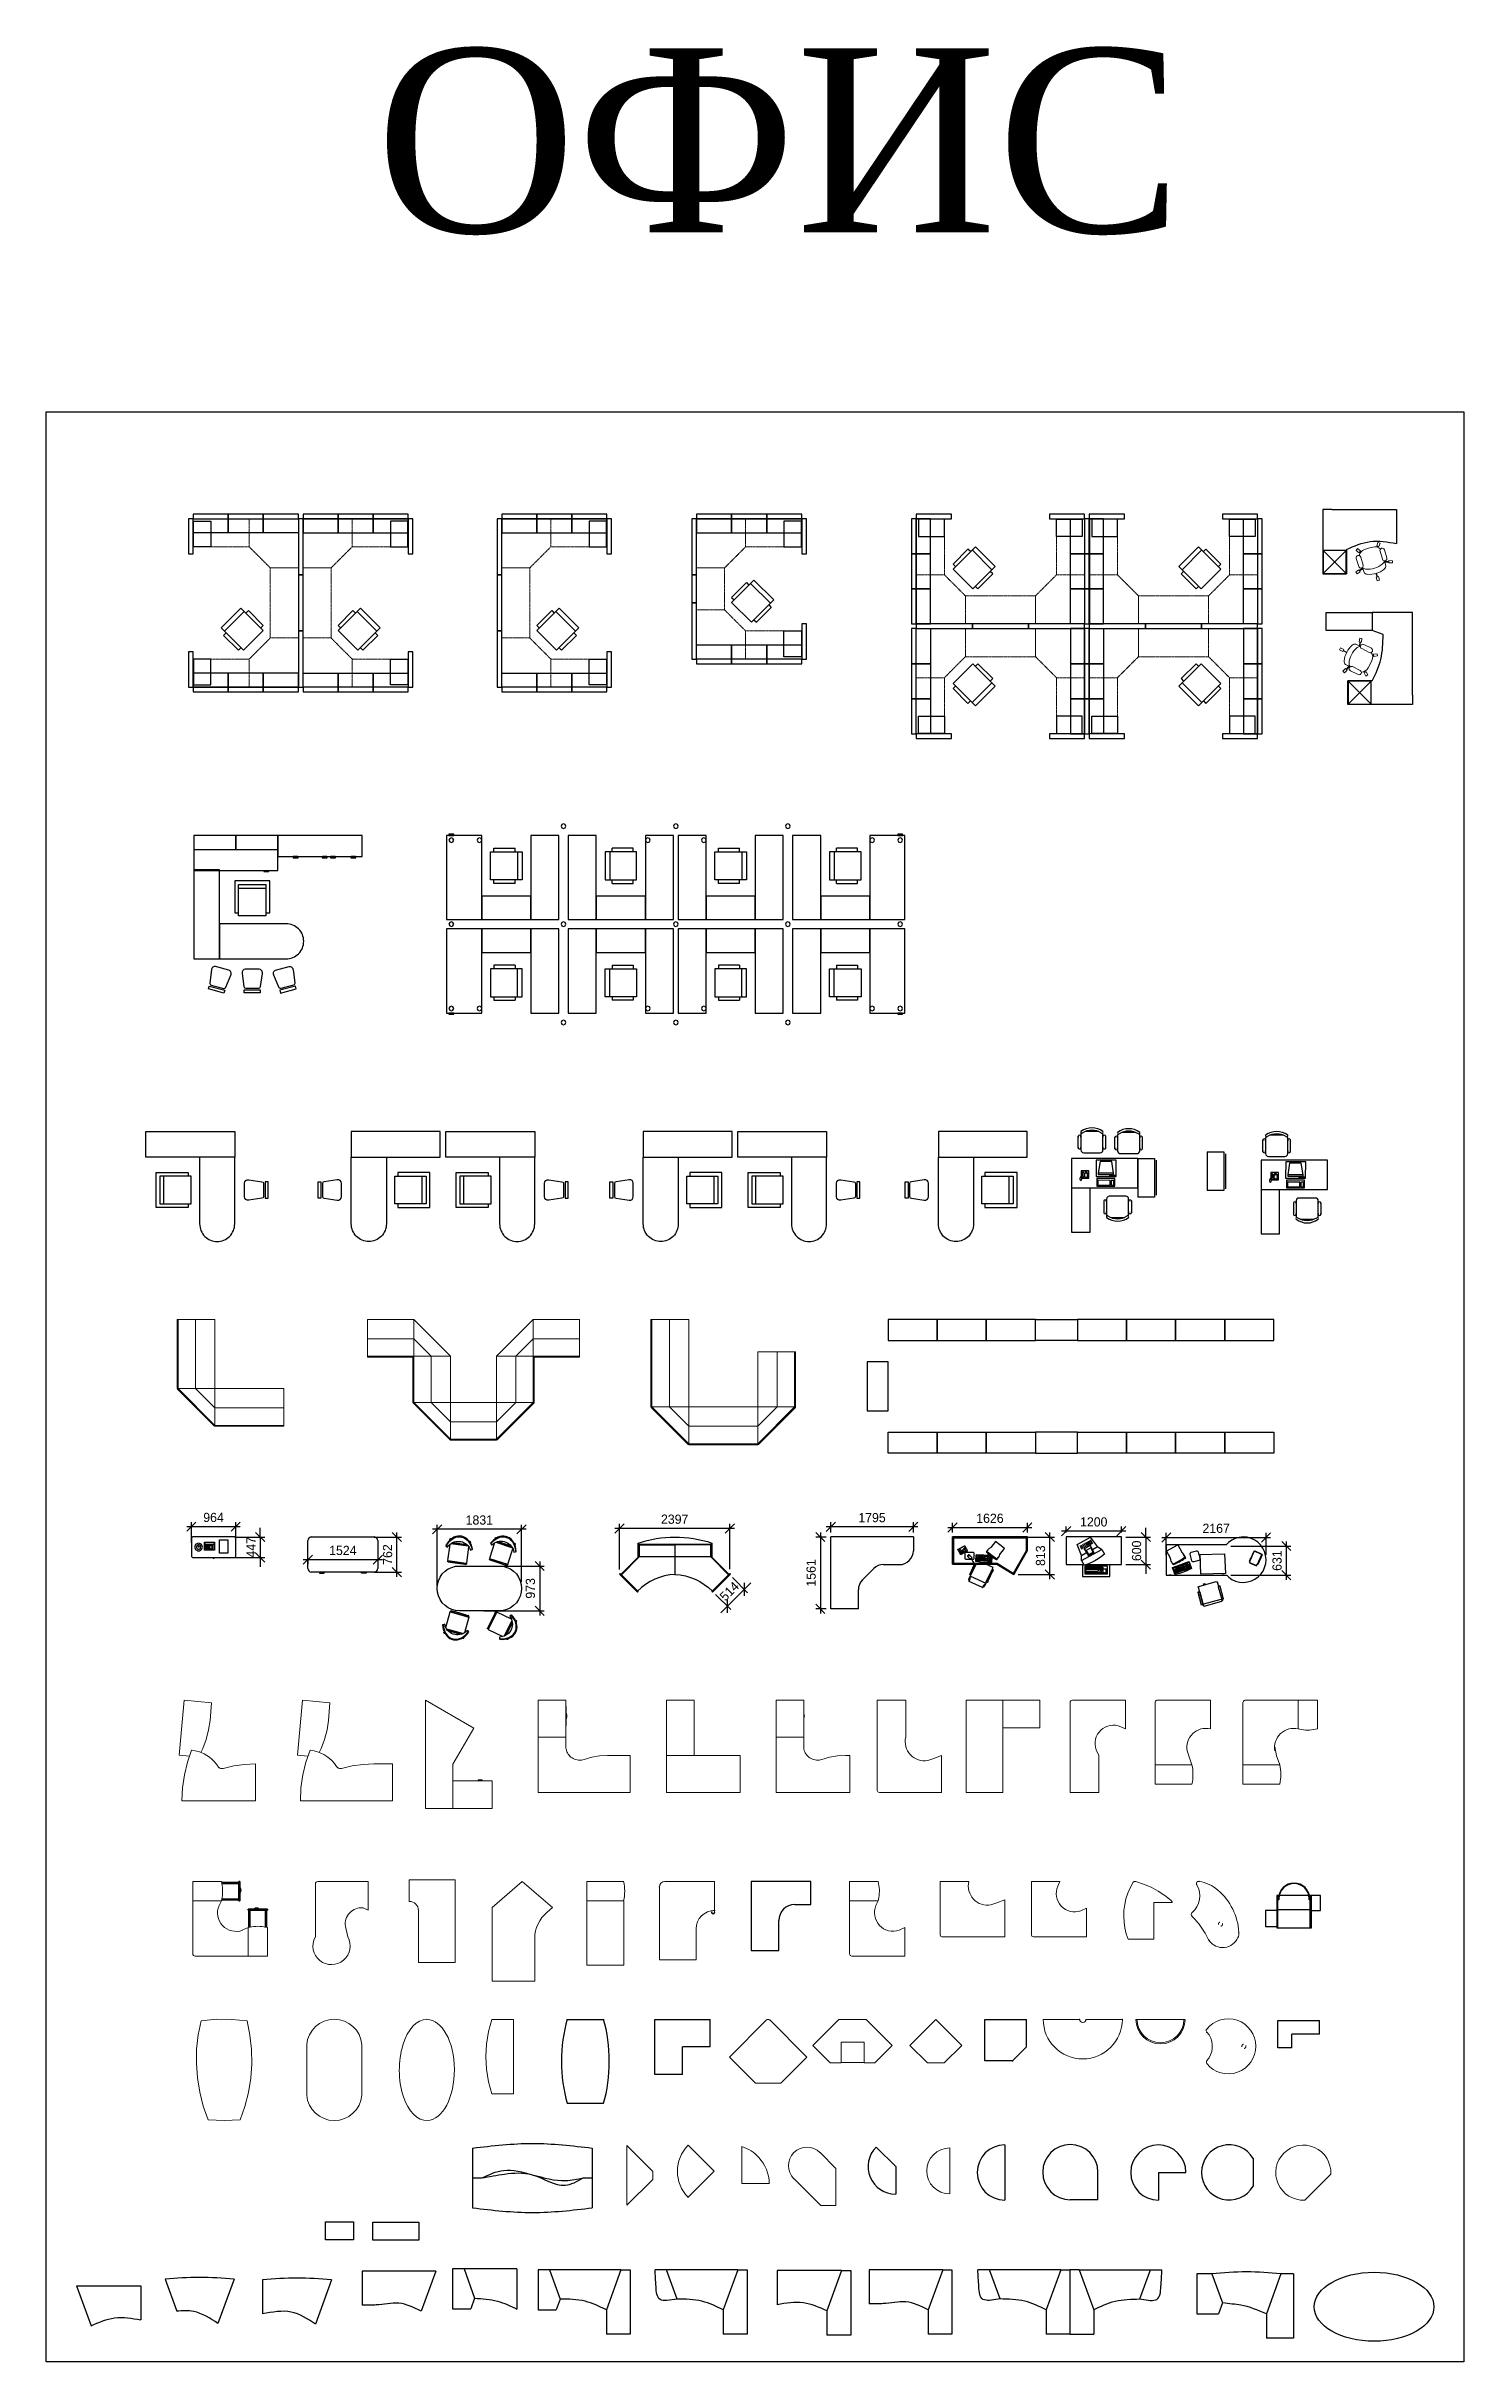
# Model space of a CAD drawing. Header units: millimetres. Extents: x 3103 to 179340, y -10977 to 70536.
# Drawn here: x 67712 to 98512, y 12655 to 62959 of the extents above; entities that cross this region are included whole.
import ezdxf

# ---------------------------------------------------------------- set-up
doc = ezdxf.new("R2010")
doc.units = ezdxf.units.MM
doc.header["$LTSCALE"] = 0.5
for name, pattern in [('ELGO_LTYPE0', [0]), ('PHANTOM2', [31.75, 15.875, -3.175, 3.175, -3.175, 3.175, -3.175]), ('Przerywana', [266.333, 133, -133.333])]:
    doc.linetypes.add(name, pattern=pattern)
for name, color, linetype in [('Furniture & Equipment', 7, 'Continuous'), ('MEBEL', 1, 'Continuous'), ('Интерьер - Мебель', 1, 'Continuous')]:
    doc.layers.add(name, color=color, linetype=linetype)
for name, color, linetype, lineweight in [('Интерьер - Мебель_Ном_пера__1', 7, 'Continuous', 13), ('Интерьер - Мебель_Ном_пера__11', 171, 'Continuous', 18), ('Интерьер - Мебель_Ном_пера__7', 7, 'Continuous', 35)]:
    doc.layers.add(name, color=color, linetype=linetype, lineweight=lineweight)
doc.layers.add('Интерьер - Мебель_Ном_пера__2', color=7, linetype='Continuous', lineweight=15, true_color=0x7f7f7f)
doc.layers.add('Интерьер - Мебель_Ном_пера__4', color=7, linetype='Continuous', lineweight=20, true_color=0x029e21)
doc.styles.add('style1', font='TIMES.TTF')
doc.styles.add('WROMLATS', font='wromlats.shx', dxfattribs={"bigfont": 'bigfont.shx'})
doc.dimstyles.new('juka', dxfattribs={"dimscale": 100, "dimtxt": 2, "dimasz": 2, "dimexe": 1, "dimexo": 1, "dimgap": 1, "dimtad": 1, "dimtoh": 1, "dimdec": 0, "dimzin": 0, "dimdsep": 46, "dimtxsty": 'WROMLATS', "dimblk": 'OBLIQUE', "dimcen": -3, "dimdle": 1, "dimclrd": 256, "dimclre": 256, "dimclrt": 256, "dimadec": 0, "dimazin": 0, "dimtfac": 1, "dimtdec": 0, "dimtix": 1, "dimtmove": 2, "dimatfit": 3, "dimldrblk": 'ORIGIN2', "dimfxl": 1, "dimtvp": 2.5, "dimtolj": 1, "dimtzin": 0, "dimarcsym": 0})

msp = doc.modelspace()

# ---------------------------------------------------------------- texts
at = {"layer": 'MEBEL', "insert": (74866.2, 62914), "char_height": 4000, "width": 12454.612, "attachment_point": 1, "style": 'style1'}
msp.add_mtext('ОФИС   ', dxfattribs=at)

# ---------------------------------------------------------------- blocks, each defined once
blk = doc.blocks.new('Cab Base Corn-L_32')
at = {"layer": 'MEBEL'}
for p, q in [((0, 0), (0, 1200)), ((0, 1200), (1200, 1200)), ((1200, 600), (1200, 1200)), ((600, 0), (600, 600)), ((1200, 600), (600, 600)), ((600, 0), (0, 0))]:
    blk.add_line(p, q, dxfattribs=at)
blk = doc.blocks.new('Desk Extensions_45')
at = {"layer": 'Furniture & Equipment', "color": 5, "linetype": 'Continuous'}
blk.add_line((0, 1200), (0, 0), dxfattribs=at)
blk.add_arc((0, 600), 600, 90, 270, dxfattribs=at)
blk = doc.blocks.new('Cab Base Corn-C_47')
at = {"layer": 'MEBEL'}
for p, q in [((0, 0), (0, 900)), ((0, 900), (900, 900)), ((900, 300), (900, 900)), ((600, 0), (0, 0)), ((600, 0), (900, 300)), ((600, 0), (900, 300))]:
    blk.add_line(p, q, dxfattribs=at)
blk.add_point((600, 0), dxfattribs=at)
blk = doc.blocks.new('Cab Wall Corn-L_51')
at = {"layer": 'MEBEL'}
for p, q in [((0, 0), (0, 600)), ((0, 600), (900, 600)), ((900, 300), (900, 600)), ((300, 0), (0, 0)), ((300, 0), (300, 300)), ((900, 300), (300, 300))]:
    blk.add_line(p, q, dxfattribs=at)
blk = doc.blocks.new('Computer Table_57')
at = {"layer": 'Furniture & Equipment', "color": 5, "linetype": 'Continuous'}
for p, q in [((750, 700), (0, 700)), ((0, 700), (0, 0)), ((25, 0), (25, 700)), ((37, 607), (37, 632)), ((46, 607), (37, 607)), ((46, 632), (46, 607)), ((704, 607), (704, 632)), ((712, 607), (704, 607)), ((712, 632), (712, 607)), ((725, 0), (725, 700)), ((750, 0), (750, 700)), ((950, 700), (750, 700)), ((950, 375), (950, 700)), ((0, 375), (-250, 375)), ((-250, 375), (-250, 25)), ((-250, 25), (0, 25)), ((0, 0), (750, 0)), ((25, 400), (725, 400)), ((750, 375), (950, 375))]:
    blk.add_line(p, q, dxfattribs=at)
for radius in [338, 329]:
    blk.add_arc((375, 632), radius, 0, 180, dxfattribs=at)
blk = doc.blocks.new('Desk Extensions_59')
at = {"layer": 'Furniture & Equipment', "color": 5, "linetype": 'Continuous'}
for q in [(0, 600), (-600, 0)]:
    blk.add_line((0, 0), q, dxfattribs=at)
blk.add_arc((-600, 600), 600, 0, 270, dxfattribs=at)
blk = doc.blocks.new('Desk Extensions_61')
at = {"layer": 'Furniture & Equipment', "color": 5, "linetype": 'Continuous'}
for q in [(-424, 1024), (0, 0)]:
    blk.add_line((0, 600), q, dxfattribs=at)
blk.add_arc((0, 600), 600, 135, 270, dxfattribs=at)
blk = doc.blocks.new('Desk Extensions_62')
at = {"layer": 'Furniture & Equipment', "color": 5, "linetype": 'Continuous'}
for q in [(600, 600), (0, 0)]:
    blk.add_line((0, 600), q, dxfattribs=at)
blk.add_arc((0, 600), 600, 0, 270, dxfattribs=at)
blk = doc.blocks.new('Office Desk L2_63')
at = {"layer": 'Furniture & Equipment', "color": 5, "linetype": 'Continuous'}
for p, q in [((500, 1300), (0, 1300)), ((0, 1300), (0, 0)), ((500, 950), (500, 1300)), ((1500, 600), (850, 600)), ((1500, 0), (1500, 600)), ((0, 0), (1500, 0))]:
    blk.add_line(p, q, dxfattribs=at)
blk.add_arc((850, 950), 350, 180, 270, dxfattribs=at)
blk = doc.blocks.new('Desk Extensions_65')
at = {"layer": 'Furniture & Equipment', "color": 5, "linetype": 'Continuous'}
blk.add_line((0, 600), (0, 0), dxfattribs=at)
blk.add_arc((-520, 300), 600, 30, 330, dxfattribs=at)
blk = doc.blocks.new('Cockpit Desk')
at = {"layer": 'Интерьер - Мебель_Ном_пера__4', "linetype": 'Continuous'}
for p, q in [((606, 1050), (0, 0)), ((1386, 600), (606, 1050)), ((1730, 1235), (1730, 1145)), ((1750, 1235), (1730, 1235)), ((1730, 1145), (1750, 1145)), ((2350, 1450), (1750, 1450)), ((1750, 1450), (1750, 1410)), ((1750, 1410), (1750, 1370)), ((1750, 1370), (1750, 1235)), ((1750, 1145), (1750, 1235)), ((1750, 1145), (1750, 1010)), ((1750, 1010), (1750, 600)), ((2350, 0), (2350, 1450)), ((2350, 600), (1386, 600)), ((0, 0), (2350, 0))]:
    blk.add_line(p, q, dxfattribs=at)
blk = doc.blocks.new('Rialto Half Table')
at = {"layer": 'Интерьер - Мебель_Ном_пера__4', "linetype": 'Continuous'}
blk.add_line((-533, 0), (533, 0), dxfattribs=at)
for radius in [533, 508]:
    blk.add_arc((0, 0), radius, 180, 360, dxfattribs=at)
blk = doc.blocks.new('4D_DESK 1')
at = {"layer": 'Интерьер - Мебель_Ном_пера__11', "linetype": 'Continuous'}
for p, q in [((-960, 40), (-960, -430)), ((40, 40), (-960, 40)), ((40, -1760), (40, 40)), ((-760, -630), (-760, -630)), ((-760, -630), (-760, -1760)), ((-760, -1760), (40, -1760))]:
    blk.add_line(p, q, dxfattribs=at)
blk.add_arc((-962, -632), 202, 0.5527, 89.4327, dxfattribs=at)
blk = doc.blocks.new('4D_EXTENSION UNIT 4')
at = {"layer": 'Интерьер - Мебель_Ном_пера__11', "linetype": 'Continuous'}
for p, q in [((-348, 1146), (-346, 1146)), ((-346, 1146), (0, 800)), ((-331, 0), (-912, 580)), ((0, 800), (0, 0)), ((0, 0), (-331, 0))]:
    blk.add_line(p, q, dxfattribs=at)
blk.add_arc((-630, 863), 400, 45.1014, 225.1014, dxfattribs=at)
blk = doc.blocks.new('4D_EXTENSION UNIT1')
at = {"layer": 'Интерьер - Мебель_Ном_пера__11', "linetype": 'Continuous'}
for q in [(31, -597), (597, -31)]:
    blk.add_line((597, -31), q, dxfattribs=at)
blk.add_arc((0, 0), 598, 356.9843, 272.9843, dxfattribs=at)
blk = doc.blocks.new('4D_EXTENSION UNIT 2')
at = {"layer": 'Интерьер - Мебель_Ном_пера__11', "linetype": 'Continuous'}
for p, q in [((0, 500), (0, 0)), ((0, 500), (0, 500)), ((0, 0), (0, -500))]:
    blk.add_line(p, q, dxfattribs=at)
blk.add_arc((1, 0), 500, 90.151, 269.851, dxfattribs=at)
blk = doc.blocks.new('4D_LINKING UNIT 2')
at = {"layer": 'Интерьер - Мебель_Ном_пера__2', "linetype": 'Continuous'}
for p, q in [((0, 0), (-565, 565)), ((-565, -565), (0, 0))]:
    blk.add_line(p, q, dxfattribs=at)
blk.add_arc((0, 0), 799, 135, 225, dxfattribs=at)
blk.add_point((-565, -565), dxfattribs=at)
blk = doc.blocks.new('4D_LINKING UNIT 4')
at = {"layer": 'Интерьер - Мебель_Ном_пера__11', "linetype": 'Continuous'}
for p, q in [((0, 0), (0, 800)), ((371, 562), (370, 561)), ((600, 0), (0, 0)), ((599, 0), (600, 0))]:
    blk.add_line(p, q, dxfattribs=at)
for centre, radius, start, end in [((-225, 41), 792, 41.1679, 73.4879), ((-237, -14), 836, 0.9692, 43.4492)]:
    blk.add_arc(centre, radius, start, end, dxfattribs=at)
blk = doc.blocks.new('linking unit 1 chicago')
at = {"layer": 'Интерьер - Мебель_Ном_пера__4', "linetype": 'Continuous'}
for p, q in [((-562.8, 649.8), (-563, 649.8)), ((-563, 649.8), (-563, -650)), ((0, 87), (-562.8, 649.8)), ((0, 0), (0, 87)), ((0, -87), (0, 0)), ((-563, -650), (0, -87))]:
    blk.add_line(p, q, dxfattribs=at)
blk = doc.blocks.new('meeting table chicago')
at = {"layer": 'Интерьер - Мебель_Ном_пера__4', "linetype": 'Continuous'}
for p, q in [((-531, 622), (569, 622)), ((-528, 622), (-531, 622)), ((569, -578), (-531, -578)), ((571, -578), (569, -578))]:
    blk.add_line(p, q, dxfattribs=at)
for centre, start, end in [((-477, 22), 94.8762, 264.8762), ((518, 22), 275.0941, 85.0941)]:
    blk.add_arc(centre, 602, start, end, dxfattribs=at)
blk = doc.blocks.new('round table chicago')
at = {"layer": 'Интерьер - Мебель_Ном_пера__11', "linetype": 'Continuous'}
for p, q in [((-70, 0), (-860, 0)), ((860, 0), (70, 0))]:
    blk.add_line(p, q, dxfattribs=at)
for radius in [860, 70]:
    blk.add_arc((0, 0), radius, 180, 0, dxfattribs=at)
for p in [(-70, 0), (860, 0)]:
    blk.add_point(p, dxfattribs=at)
blk = doc.blocks.new('MOZAIK DESK & 2xPEDESTAL 1')
at = {"layer": 'Интерьер - Мебель_Ном_пера__2', "linetype": 'Continuous'}
for p, q in [((-300, 100), (-300, 520)), ((-300, 520), (320, 520)), ((-300, 100), (320, 100)), ((-300, -1045), (-300, 100)), ((320, 100), (-300, 100)), ((320, 100), (270, 0)), ((336, 174), (320, 100)), ((774, -540), (900, -480)), ((900, -480), (900, -1100)), ((900, -1100), (900, -480)), ((1246, -464), (1320, -480)), ((1320, -480), (1320, -1100)), ((776, -539), (774, -540)), ((-300, -1049), (-300, -1045)), ((100, -1100), (-251, -1100)), ((900, -1100), (100, -1100)), ((1320, -1100), (900, -1100))]:
    blk.add_line(p, q, dxfattribs=at)
for centre, radius, start, end in [((-470, 310), 817, 350.4563, 14.8863), ((640, -160), 403, 156.6148, 289.7428), ((1110, -1270), 817, 80.4549, 104.8863), ((-252, -1052), 48, 176.8562, 270.7162)]:
    blk.add_arc(centre, radius, start, end, dxfattribs=at)
at = {"layer": 'Интерьер - Мебель_Ном_пера__7', "linetype": 'Continuous'}
for p, q in [((720, 520), (700, 520)), ((720, 520), (700, 520)), ((700, 520), (700, 100)), ((720, 100), (720, 520)), ((700, 500), (320, 500)), ((700, 140), (320, 140)), ((700, 140), (320, 140)), ((700, 140), (320, 140)), ((700, 140), (320, 140)), ((320, 120), (700, 120)), ((330, 480), (700, 480)), ((700, 100), (720, 100)), ((900, -80), (900, -100)), ((1320, -80), (900, -80)), ((900, -80), (900, -100)), ((900, -100), (1320, -100)), ((920, -100), (920, -480)), ((940, -470), (940, -100)), ((1280, -100), (1280, -480)), ((1280, -100), (1280, -480)), ((1280, -100), (1280, -480)), ((1280, -100), (1280, -480)), ((1300, -480), (1300, -100)), ((1320, -100), (1320, -80))]:
    blk.add_line(p, q, dxfattribs=at)
for centre, radius, start, end in [((677, 332), 67.7, 309.878, 50.09), ((676, 332), 65.6, 311.84, 48.15), ((1088, -123), 67.7, 39.87, 140.09), ((1088, -124), 65.6, 41.84, 138.15)]:
    blk.add_arc(centre, radius, start, end, dxfattribs=at)
blk = doc.blocks.new('MOZAIK DESK & 2xPEDESTAL 2')
at = {"layer": 'Интерьер - Мебель_Ном_пера__2', "linetype": 'Continuous'}
for p, q in [((-300, 100), (-300, 520)), ((-300, 520), (320, 520)), ((-300, 100), (320, 100)), ((-300, -1060), (-300, 100)), ((320, 100), (-300, 100)), ((336, 174), (320, 100)), ((710, -408), (910, -370)), ((800, -408), (710, -408)), ((910, -370), (1100, -300)), ((1100, -300), (1100, -1100)), ((1100, -1100), (1100, -300)), ((1520, -300), (1520, -300)), ((1520, -300), (1520, -1100)), ((-300, -1060), (-300, -1060)), ((1100, -1100), (-250, -1100)), ((1520, -1100), (1100, -1100))]:
    blk.add_line(p, q, dxfattribs=at)
for centre, radius, start, end in [((-470, 310), 817, 350.4563, 14.8863), ((727, 4), 418, 166.7281, 280.0081), ((1310, -1270), 992, 77.7857, 102.2157), ((-257, -1057), 43.6, 184.5381, 279.2461)]:
    blk.add_arc(centre, radius, start, end, dxfattribs=at)
blk = doc.blocks.new('MOZAIK DESK & PEDESTAL 1')
at = {"layer": 'Интерьер - Мебель_Ном_пера__2', "linetype": 'Continuous'}
for p, q in [((-400, 100), (-400, 520)), ((-400, 520), (400, 520)), ((-400, 100), (-400, -1300)), ((400, 100), (-400, 100)), ((400, 100), (-400, 100)), ((400, -1300), (400, 100)), ((400, 100), (400, 100)), ((-400, -1300), (400, -1300))]:
    blk.add_line(p, q, dxfattribs=at)
blk.add_arc((-570, 310), 992, 347.7857, 12.2157, dxfattribs=at)
blk = doc.blocks.new('MOZAIK DESK & PEDESTAL 4')
at = {"layer": 'Интерьер - Мебель_Ном_пера__2', "linetype": 'Continuous'}
for p, q in [((-300, 100), (320, 100)), ((-300, -1060), (-300, 100)), ((800, -401), (910, -370)), ((800, -408), (800, -401)), ((910, -370), (1100, -300)), ((1100, -300), (1100, -1100)), ((1100, -1100), (1100, -300)), ((1520, -300), (1520, -300)), ((1520, -300), (1520, -1100)), ((-300, -1060), (-300, -1060)), ((1100, -1100), (-250, -1100)), ((1520, -1100), (1100, -1100))]:
    blk.add_line(p, q, dxfattribs=at)
for centre, radius, start, end in [((727, 4), 418, 166.7281, 280.0081), ((1310, -1270), 992, 77.7857, 102.2157), ((-257, -1057), 43.6, 184.4083, 279.1163)]:
    blk.add_arc(centre, radius, start, end, dxfattribs=at)
blk = doc.blocks.new('MOZAIK DESK & PEDESTAL 5')
at = {"layer": 'Интерьер - Мебель_Ном_пера__2', "linetype": 'Continuous'}
for p, q in [((-300, 100), (-300, 520)), ((-300, 520), (320, 520)), ((-300, 100), (320, 100)), ((-300, -1049), (-300, 100)), ((320, 100), (-300, 100)), ((320, 100), (273, 0)), ((336, 174), (320, 100)), ((774, -537), (900, -480)), ((900, -480), (900, -1100)), ((774, -537), (774, -537)), ((-301, -1048), (-300, -1049)), ((100, -1100), (-251, -1100)), ((900, -1100), (100, -1100))]:
    blk.add_line(p, q, dxfattribs=at)
for centre, radius, start, end in [((-470, 310), 817, 350.4549, 14.8863), ((640, -160), 400, 156.4444, 289.5644), ((-252, -1051), 49, 176.7246, 270.5846)]:
    blk.add_arc(centre, radius, start, end, dxfattribs=at)
blk = doc.blocks.new('MOZAIK DESK 3')
at = {"layer": 'Интерьер - Мебель_Ном_пера__2', "linetype": 'Continuous'}
for p, q in [((-310, 100), (310, 100)), ((-310, -1860), (-310, 100)), ((310, 100), (310, -700)), ((790, -1207), (900, -1170)), ((790, -1208), (790, -1207)), ((900, -1170), (1090, -1100)), ((1090, -1100), (1090, -1900)), ((-310, -1860), (-310, -1860)), ((1090, -1900), (-260, -1900))]:
    blk.add_line(p, q, dxfattribs=at)
for centre, radius, start, end in [((717, -796), 418, 166.7281, 280.0081), ((-267, -1857), 43.5, 184.0181, 278.7261)]:
    blk.add_arc(centre, radius, start, end, dxfattribs=at)
blk = doc.blocks.new('MOZAIK DESK 4')
at = {"layer": 'Интерьер - Мебель_Ном_пера__2', "linetype": 'Continuous'}
for p, q in [((-300, 100), (320, 100)), ((-300, -1060), (-300, 100)), ((800, -407), (910, -370)), ((800, -408), (800, -407)), ((910, -370), (1100, -300)), ((1100, -300), (1100, -1100)), ((-300, -1060), (-300, -1060)), ((1100, -1100), (-250, -1100))]:
    blk.add_line(p, q, dxfattribs=at)
for centre, radius, start, end in [((727, 4), 418, 166.7281, 280.0081), ((-257, -1057), 43.5, 184.0181, 278.7261)]:
    blk.add_arc(centre, radius, start, end, dxfattribs=at)
blk = doc.blocks.new('MOZAIK DESK 5')
at = {"layer": 'Интерьер - Мебель_Ном_пера__2', "linetype": 'Continuous'}
for p, q in [((-300, 100), (320, 100)), ((-300, -1049), (-300, 100)), ((320, 100), (273, 0)), ((774, -537), (900, -480)), ((900, -480), (900, -1100)), ((774, -537), (774, -537)), ((-301, -1048), (-300, -1049)), ((100, -1100), (-251, -1100)), ((900, -1100), (100, -1100))]:
    blk.add_line(p, q, dxfattribs=at)
for centre, radius, start, end in [((640, -160), 400, 156.4444, 289.5724), ((-252, -1051), 49, 176.7246, 270.5846)]:
    blk.add_arc(centre, radius, start, end, dxfattribs=at)
blk = doc.blocks.new('MOZAIK DESK 6')
at = {"layer": 'Интерьер - Мебель_Ном_пера__2', "linetype": 'Continuous'}
for p, q in [((-300, 100), (320, 100)), ((-300, -1049), (-300, 100)), ((320, 100), (273, 0)), ((774, -537), (900, -480)), ((900, -480), (1700, -480)), ((1700, -480), (1700, -1100)), ((774, -537), (774, -537)), ((-300, -1049), (-300, -1049)), ((100, -1100), (-251, -1100)), ((1700, -1100), (100, -1100))]:
    blk.add_line(p, q, dxfattribs=at)
for centre, radius, start, end in [((640, -160), 400, 156.4444, 289.5724), ((-252, -1052), 48.3, 176.7331, 270.5931)]:
    blk.add_arc(centre, radius, start, end, dxfattribs=at)
blk = doc.blocks.new('MOZAIK DESK 7')
at = {"layer": 'Интерьер - Мебель_Ном_пера__2', "linetype": 'Continuous'}
for p, q in [((-300, -1000), (-300, 100)), ((-300, 100), (320, 100)), ((320, 100), (273, -15)), ((675, -396), (900, -348)), ((675, -397), (675, -396)), ((-296, -1022), (-300, -1000)), ((-285, -1035), (-296, -1022)), ((-270, -1045), (-285, -1035)), ((-250, -1050), (-270, -1045)), ((906, -1050), (-250, -1050)), ((911, -1058), (906, -1050))]:
    blk.add_line(p, q, dxfattribs=at)
for centre, radius, start, end in [((622, -50), 351, 174.2569, 278.7369), ((1100, -700), 405, 242.2045, 119.6045)]:
    blk.add_arc(centre, radius, start, end, dxfattribs=at)
blk = doc.blocks.new('MOZAIK OVAL TABLE 2')
at = {"layer": 'Интерьер - Мебель_Ном_пера__2', "linetype": 'Continuous'}
for p, q in [((0, 1100), (0, 1097)), ((14, -1097), (14, -1100))]:
    blk.add_line(p, q, dxfattribs=at)
for centre, major_axis, start_param, end_param in [((1, 0), (0, 1100), 0.00193, 3.162721), ((0, 0), (0, 1097), 3.164787, 6.283007)]:
    blk.add_ellipse(centre, major_axis=major_axis, ratio=0.545643, start_param=start_param, end_param=end_param, dxfattribs=at)
blk = doc.blocks.new('MOZAIK LINKING UNIT 6')
at = {"layer": 'Интерьер - Мебель_Ном_пера__2', "linetype": 'Continuous'}
for p, q in [((-840, -200), (-35, 606)), ((36, 605), (35, 606)), ((35, 606), (840, -200)), ((-275, -765), (-840, -200)), ((840, -200), (275, -765)), ((0, -765), (-275, -765)), ((275, -765), (0, -765))]:
    blk.add_line(p, q, dxfattribs=at)
blk.add_arc((0, 570), 50.2, 44.1931, 134.1931, dxfattribs=at)
blk = doc.blocks.new('surf auxiliary table')
at = {"layer": 'Интерьер - Мебель_Ном_пера__11', "linetype": 'Przerywana'}
blk.add_circle((0, 0), 45, dxfattribs=at)
at = {"layer": 'Интерьер - Мебель_Ном_пера__11', "linetype": 'Continuous'}
for centre, radius, start, end in [((-929, 613), 478, 309.8799, 31.0856), ((-474, 879), 49.8, 80.6419, 202.4785), ((-602, 99), 839, 49.7063, 80.6413), ((-897, -250), 1297, 3.0815, 49.7498), ((-587, 210), 50.7, 134.3854, 225.614), ((-1962, -1160), 1891, 25.7304, 44.8761), ((-124, -274), 150, 205.7306, 216.35), ((46, -149), 361, 216.3498, 336.4032), ((148, -194), 250, 336.4032, 3.0815)]:
    blk.add_arc(centre, radius, start, end, dxfattribs=at)
for p in [(-520, 859), (-466, 928), (-60, 740), (-623, 246), (-623, 174), (-259, -339), (-245, -363), (377, -294), (397, -180)]:
    blk.add_point(p, dxfattribs=at)
blk = doc.blocks.new('surf conference table')
at = {"layer": 'Интерьер - Мебель_Ном_пера__11', "linetype": 'Continuous'}
blk.add_line((-467, 306), (-414, 247), dxfattribs=at)
at = {"layer": 'Интерьер - Мебель_Ном_пера__11', "linetype": 'Przerywana'}
blk.add_circle((340, 0), 45, dxfattribs=at)
at = {"layer": 'Интерьер - Мебель_Ном_пера__11', "linetype": 'Continuous'}
for centre, radius, start, end in [((0, 0), 598, 219.0457, 141.7328), ((-430, 339), 50, 141.7319, 221.9412), ((-820, 1), 474, 318.7463, 31.2238), ((-426, -345), 50, 138.7454, 219.0448)]:
    blk.add_arc(centre, radius, start, end, dxfattribs=at)
for p in [(-469, 370), (-467, 306), (-464, -377), (-463, -312)]:
    blk.add_point(p, dxfattribs=at)
blk = doc.blocks.new('TWINLINE DESK NR 3')
at = {"layer": 'Интерьер - Мебель_Ном_пера__11', "linetype": 'Continuous'}
for p, q in [((-480, 1009.5), (-480, 1639.5)), ((-480, 1639.5), (600, 1639.5)), ((720, 1519.5), (720, -60)), ((-80, -60), (-80, 609.5)), ((720, -60), (-80, -60))]:
    blk.add_line(p, q, dxfattribs=at)
for centre, radius in [((600, 1519.5), 120), ((-480, 609.5), 400)]:
    blk.add_arc(centre, radius, 0, 90, dxfattribs=at)
for p in [(720, 1519.5), (-480, 1009.5)]:
    blk.add_point(p, dxfattribs=at)
at = {"layer": 'Интерьер - Мебель_Ном_пера__4', "linetype": 'Continuous'}
for p, q in [((-446.7, 1008), (-478.7, 1009.5)), ((-478.7, 1009.5), (-478.7, 950)), ((-421.7, 1005), (-446.7, 1008)), ((-478.7, 950), (-421.7, 950)), ((-421.7, 950), (-421.7, 1005))]:
    blk.add_line(p, q, dxfattribs=at)
blk.add_arc((-450.2, 969), 37, 144, 40, dxfattribs=at)
blk = doc.blocks.new('TWINLINE DESK NR 6')
at = {"layer": 'Интерьер - Мебель_Ном_пера__11', "linetype": 'Continuous'}
for p, q in [((0, 1600), (655, 2165)), ((655, 2165), (1311, 1600)), ((0, 0), (0, 1600)), ((1311, 1600), (1199, 1503)), ((927, 937), (927, 937)), ((927, 937), (927, 0)), ((927, 0), (0, 0))]:
    blk.add_line(p, q, dxfattribs=at)
blk.add_ellipse((1855, 937), major_axis=(928, 0), ratio=0.8627, start_param=2.356194, end_param=3.141593, dxfattribs=at)
blk = doc.blocks.new('TWINLINE LINKING UNIT NR 7')
at = {"layer": 'Интерьер - Мебель_Ном_пера__11', "linetype": 'Continuous'}
for p, q in [((-183, 947), (-565, 565)), ((-565, 565), (0, 0)), ((50, 947), (-183, 947)), ((50, 497), (50, 947)), ((550, 940), (50, 940)), ((50, 940), (50, 936)), ((50, 936), (50, 497)), ((783, 947), (550, 947)), ((550, 947), (550, 497)), ((550, 497), (550, 940)), ((600, 0), (1165, 565)), ((1165, 565), (783, 947)), ((0, 0), (600, 0)), ((550, 497), (50, 497)), ((50, 497), (550, 497))]:
    blk.add_line(p, q, dxfattribs=at)
blk = doc.blocks.new('TWINLINE LINKING UNIT NR 6')
at = {"layer": 'Интерьер - Мебель_Ном_пера__11', "linetype": 'Continuous'}
for p, q in [((-183, 947), (-565, 565)), ((-565, 565), (0, 0)), ((183, 947.5), (-183, 947)), ((0, 0), (565, 565)), ((565, 565), (183, 947.5))]:
    blk.add_line(p, q, dxfattribs=at)
blk = doc.blocks.new('TWINLINE RECEPTION UNIT 1')
at = {"layer": 'Интерьер - Мебель_Ном_пера__11', "linetype": 'Continuous'}
for p, q in [((0, 1500), (-820, 1500)), ((-820, 1500), (-820, 0)), ((-420, 1500), (-820, 1500)), ((-820, 1500), (-820, 0)), ((-820, 1500), (-820, 0)), ((-800, 1500), (-820, 1500)), ((-800, 0), (-800, 1500)), ((-420, 0), (-420, 1500)), ((0, 0), (0, 1500)), ((-420, 0), (-820, 0)), ((-820, 0), (-814, -14)), ((-800, 0), (-820, 0)), ((-820, 0), (-814, -14)), ((-820, 0), (0, 0)), ((-820, 0), (-420, 0)), ((-820, 0), (-800, 0)), ((0, -800), (-800, 0)), ((0, 0), (-420, 0)), ((-420, 0), (0, -420)), ((0, -420), (-420, 0)), ((0, 0), (0, -820)), ((1500, 0), (0, 0)), ((0, -420), (0, 0)), ((1500, -820), (1500, 0)), ((-814, -14), (-10, -818)), ((-814, -14), (-10, -818)), ((1500, -420), (0, -420)), ((0, -420), (0, -820)), ((0, -820), (0, -420)), ((1500, -820), (1500, -420)), ((-10, -818), (0, -820)), ((-10, -818), (0, -820)), ((1500, -800), (0, -800)), ((0, -800), (0, -820)), ((0, -820), (0, -800)), ((0, -820), (1500, -820)), ((0, -820), (1500, -820)), ((0, -820), (1500, -820)), ((1500, -820), (1500, -800))]:
    blk.add_line(p, q, dxfattribs=at)
blk = doc.blocks.new('TWINLINE RECEPTION UNIT 2')
at = {"layer": 'Интерьер - Мебель_Ном_пера__11', "linetype": 'Continuous'}
for p, q in [((0, 1900), (-820, 1900)), ((-820, 1900), (-820, 0)), ((-420, 1900), (-820, 1900)), ((-820, 1900), (-820, 0)), ((-820, 1900), (-820, 0)), ((-800, 1900), (-820, 1900)), ((-800, 0), (-800, 1900)), ((-420, 0), (-420, 1900)), ((0, 0), (0, 1900)), ((2320, 1200), (1500, 1200)), ((1500, 1200), (1500, 0)), ((2320, 1200), (1920, 1200)), ((1920, 1200), (1920, 0)), ((2320, 1200), (2300, 1200)), ((2300, 1200), (2300, 0)), ((2320, 0), (2320, 1200)), ((2320, 0), (2320, 1200)), ((2320, 0), (2320, 1200)), ((-420, 0), (-820, 0)), ((-820, 0), (-814, -14)), ((-800, 0), (-820, 0)), ((-820, 0), (-814, -14)), ((-820, 0), (0, 0)), ((-820, 0), (-420, 0)), ((-820, 0), (-800, 0)), ((0, -800), (-800, 0)), ((0, 0), (-420, 0)), ((-420, 0), (0, -420)), ((0, -420), (-420, 0)), ((0, 0), (0, -820)), ((1500, 0), (0, 0)), ((0, -420), (0, 0)), ((1500, -820), (1500, 0)), ((1500, 0), (1500, -420)), ((1920, 0), (1500, 0)), ((-814, -14), (-9.8, -818)), ((-814, -14), (-9.8, -818)), ((1500, -420), (0, -420)), ((0, -420), (0, -820)), ((0, -820), (0, -420)), ((1500, -420), (1920, 0)), ((1920, 0), (1500, -420)), ((2300, 0), (1500, -800)), ((1500, 0), (2320, 0)), ((1500, -820), (1500, -420)), ((1500, -420), (1500, -820)), ((1514, -814), (2318, -9.8)), ((1514, -814), (2318, -9.8)), ((2320, 0), (1920, 0)), ((1920, 0), (2320, 0)), ((2320, 0), (2300, 0)), ((2300, 0), (2320, 0)), ((2318, -9.8), (2320, 0)), ((2318, -9.8), (2320, 0)), ((-9.8, -818), (0, -820)), ((-9.8, -818), (0, -820)), ((1500, -800), (0, -800)), ((0, -800), (0, -820)), ((0, -820), (0, -800)), ((0, -820), (1500, -820)), ((0, -820), (1500, -820)), ((0, -820), (1500, -820)), ((1500, -820), (1500, -800)), ((1500, -800), (1500, -820)), ((1500, -820), (1514, -814)), ((1500, -820), (1514, -814))]:
    blk.add_line(p, q, dxfattribs=at)
blk = doc.blocks.new('TWINLINE RECEPTION UNIT 3')
at = {"layer": 'Интерьер - Мебель_Ном_пера__11', "linetype": 'Continuous'}
for p, q in [((-1800, 1800), (-1800, 980)), ((-800, 1800), (-1800, 1800)), ((0, 1000), (-800, 1800)), ((-800, 1800), (-800, 1380)), ((-800, 980), (-800, 1800)), ((1800, 1800), (1000, 1000)), ((1800, 1380), (1800, 1800)), ((1800, 1800), (1800, 980)), ((2800, 1800), (1800, 1800)), ((2800, 980), (2800, 1800)), ((-800, 1380), (-1800, 1380)), ((-1800, 1380), (-1800, 980)), ((-800, 1380), (-420, 1000)), ((-800, 1380), (-800, 1000)), ((-420, 1000), (-800, 1380)), ((-800, 980), (-800, 1380)), ((1420, 1000), (1800, 1380)), ((1800, 1380), (1420, 1000)), ((1800, 1000), (1800, 1380)), ((2800, 1380), (1800, 1380)), ((1800, 1380), (1800, 980)), ((2800, 980), (2800, 1380)), ((-800, 1000), (-1800, 1000)), ((-1800, 1000), (-1800, 980)), ((-1800, 980), (-800, 980)), ((-1800, 980), (-800, 980)), ((-1800, 980), (-800, 980)), ((0, 1000), (-820, 1000)), ((-820, 1000), (-820, 0)), ((-420, 1000), (-820, 1000)), ((-820, 1000), (-820, 0)), ((-820, 1000), (-820, 0)), ((-800, 1000), (-820, 1000)), ((-800, 0), (-800, 1000)), ((-800, 1000), (-420, 1000)), ((-800, 980), (-800, 1000)), ((-420, 0), (-420, 1000)), ((-420, 1000), (0, 1000)), ((0, 0), (0, 1000)), ((1820, 1000), (1000, 1000)), ((1000, 1000), (1000, 0)), ((1000, 1000), (1420, 1000)), ((1820, 1000), (1420, 1000)), ((1420, 1000), (1420, 0)), ((1420, 1000), (1800, 1000)), ((1820, 1000), (1800, 1000)), ((1800, 1000), (1800, 0)), ((2800, 1000), (1800, 1000)), ((1800, 1000), (1800, 980)), ((1800, 980), (2800, 980)), ((1800, 980), (2800, 980)), ((1800, 980), (2800, 980)), ((1820, 0), (1820, 1000)), ((1820, 0), (1820, 1000)), ((1820, 0), (1820, 1000)), ((2800, 980), (2800, 1000)), ((-420, 0), (-820, 0)), ((-820, 0), (-814, -14)), ((-800, 0), (-820, 0)), ((-820, 0), (-814, -14)), ((-820, 0), (0, 0)), ((-820, 0), (-420, 0)), ((-820, 0), (-800, 0)), ((0, -800), (-800, 0)), ((0, 0), (-420, 0)), ((-420, 0), (0, -420)), ((0, -420), (-420, 0)), ((0, 0), (0, -820)), ((1000, 0), (0, 0)), ((0, -420), (0, 0)), ((1000, -820), (1000, 0)), ((1000, 0), (1000, -420)), ((1420, 0), (1000, 0)), ((-814, -14), (-10, -818)), ((-814, -14), (-10, -818)), ((1000, -420), (0, -420)), ((0, -420), (0, -820)), ((0, -820), (0, -420)), ((1000, -420), (1420, 0)), ((1420, 0), (1000, -420)), ((1800, 0), (1000, -800)), ((1000, 0), (1820, 0)), ((1000, -820), (1000, -420)), ((1000, -420), (1000, -820)), ((1014, -814), (1818, -10)), ((1014, -814), (1818, -10)), ((1820, 0), (1420, 0)), ((1420, 0), (1820, 0)), ((1820, 0), (1800, 0)), ((1800, 0), (1820, 0)), ((1818, -10), (1820, 0)), ((1818, -10), (1820, 0)), ((-10, -818), (0, -820)), ((-10, -818), (0, -820)), ((1000, -800), (0, -800)), ((0, -800), (0, -820)), ((0, -820), (0, -800)), ((0, -820), (1000, -820)), ((0, -820), (1000, -820)), ((0, -820), (1000, -820)), ((1000, -820), (1000, -800)), ((1000, -800), (1000, -820)), ((1000, -820), (1014, -814)), ((1000, -820), (1014, -814))]:
    blk.add_line(p, q, dxfattribs=at)
blk = doc.blocks.new('Thor Desk KL')
at = {"layer": 'Интерьер - Мебель_Ном_пера__1', "linetype": 'Continuous'}
for p, q in [((1342, 1394), (1939, 1447)), ((1375, 1010), (1342, 1394)), ((1405, 802), (1375, 1010)), ((1939, 1447), (2044, 251)), ((1457, 598), (1405, 802)), ((1531, 402), (1457, 598)), ((-15, -735), (-15, 65)), ((-15, 65), (385, 65)), ((385, 65), (622, 54)), ((622, 54), (857, 22)), ((857, 22), (1089, -32)), ((1187, -6), (1193, 2)), ((1193, 2), (1199, 9)), ((1199, 9), (1244, 71)), ((1244, 71), (1294, 128)), ((1294, 128), (1350, 180)), ((1350, 180), (1410, 226)), ((1410, 226), (1474, 267)), ((1474, 267), (1542, 301)), ((1575, 314), (1531, 402)), ((1542, 301), (1613, 328)), ((1613, 328), (1686, 349)), ((1686, 349), (1761, 363)), ((1761, 363), (1775, 365)), ((1775, 365), (1866, 99)), ((2044, 251), (1820, 232)), ((1866, 99), (1931, -175)), ((1089, -32), (1098, -34)), ((1098, -34), (1108, -35)), ((1108, -35), (1117, -36)), ((1117, -36), (1127, -35)), ((1127, -35), (1137, -33)), ((1137, -33), (1146, -31)), ((1146, -31), (1155, -28)), ((1155, -28), (1164, -23)), ((1164, -23), (1172, -18)), ((1172, -18), (1180, -12)), ((1180, -12), (1187, -6)), ((1931, -175), (1971, -454)), ((1971, -454), (1984, -735)), ((1984, -735), (-15, -735)), ((1984, -735), (1985, -735))]:
    blk.add_line(p, q, dxfattribs=at)
blk = doc.blocks.new('Thor Desk IJ')
at = {"layer": 'Интерьер - Мебель_Ном_пера__1', "linetype": 'Continuous'}
for p, q in [((-169, 1247), (-274, 51)), ((428, 1194), (-169, 1247)), ((395, 810), (428, 1194)), ((313, 398), (365, 602)), ((365, 602), (395, 810)), ((-274, 51), (-50, 32)), ((-5, 165), (-96, -101)), ((8, 163), (-5, 165)), ((76, 151), (8, 163)), ((142, 133), (76, 151)), ((206, 110), (142, 133)), ((195, 114), (239, 202)), ((268, 81), (206, 110)), ((239, 202), (313, 398)), ((327, 47), (268, 81)), ((384, 8), (327, 47)), ((436, -35), (384, 8)), ((-161, -375), (-201, -654)), ((-96, -101), (-161, -375)), ((485, -83), (436, -35)), ((530, -135), (485, -83)), ((570, -191), (530, -135)), ((575, -198), (570, -191)), ((581, -205), (575, -198)), ((588, -211), (581, -205)), ((595, -217), (588, -211)), ((602, -222), (595, -217)), ((610, -226), (602, -222)), ((618, -229), (610, -226)), ((627, -232), (618, -229)), ((636, -234), (627, -232)), ((645, -235), (636, -234)), ((654, -236), (645, -235)), ((663, -235), (654, -236)), ((672, -234), (663, -235)), ((680, -232), (672, -234)), ((912, -178), (680, -232)), ((1147, -146), (912, -178)), ((1384, -135), (1147, -146)), ((1385, -135), (1384, -135)), ((1385, -935), (1385, -135)), ((-214, -935), (-215, -935)), ((-201, -654), (-214, -935)), ((-214, -935), (1385, -935))]:
    blk.add_line(p, q, dxfattribs=at)
blk = doc.blocks.new('Thor Desk GH')
at = {"layer": 'Интерьер - Мебель_Ном_пера__1', "linetype": 'Continuous'}
for p, q in [((-15, 865), (-15, 65)), ((585, 865), (-15, 865)), ((585, 65), (585, 865)), ((590, 734), (585, 734)), ((590, 310), (590, 734)), ((601, 572), (590, 591)), ((599, 572), (590, 589)), ((599, 572), (590, 587)), ((597, 572), (590, 585)), ((597, 572), (590, 583)), ((597, 572), (599, 572)), ((600, 547), (597, 572)), ((599, 572), (601, 572)), ((604, 547), (599, 572)), ((600, 547), (599, 572)), ((599, 522), (600, 547)), ((599, 522), (604, 547)), ((604, 522), (599, 522)), ((599, 522), (600, 497)), ((604, 522), (600, 497)), ((608, 547), (601, 572)), ((604, 547), (601, 572)), ((600, 547), (604, 547)), ((604, 547), (608, 547)), ((604, 522), (604, 547)), ((604, 522), (608, 547)), ((609, 522), (604, 522)), ((604, 522), (604, 497)), ((609, 522), (604, 497)), ((609, 522), (608, 547)), ((609, 522), (608, 497)), ((-15, 65), (-15, -1135)), ((-15, 65), (585, 65)), ((585, 310), (590, 310)), ((585, -165), (585, 65)), ((597, 472), (590, 461)), ((601, 472), (590, 453)), ((599, 472), (590, 457)), ((601, 472), (590, 455)), ((599, 472), (590, 459)), ((600, 497), (597, 472)), ((604, 497), (597, 472)), ((599, 472), (597, 472)), ((604, 497), (599, 472)), ((608, 497), (599, 472)), ((601, 472), (599, 472)), ((604, 497), (600, 497)), ((608, 497), (601, 472)), ((608, 497), (604, 497)), ((590, -195), (585, -165)), ((597, -224), (590, -195)), ((607, -252), (597, -224)), ((620, -279), (607, -252)), ((636, -304), (620, -279)), ((654, -328), (636, -304)), ((675, -350), (654, -328)), ((697, -370), (675, -350)), ((721, -387), (697, -370)), ((747, -402), (721, -387)), ((775, -415), (747, -402)), ((803, -424), (775, -415)), ((832, -431), (803, -424)), ((862, -434), (832, -431)), ((892, -435), (862, -434)), ((922, -433), (892, -435)), ((951, -428), (922, -433)), ((980, -419), (951, -428)), ((1148, -373), (980, -419)), ((1319, -344), (1148, -373)), ((1493, -335), (1319, -344)), ((1985, -335), (1493, -335)), ((1985, -1135), (1985, -335)), ((-15, -1135), (1985, -1135))]:
    blk.add_line(p, q, dxfattribs=at)
blk = doc.blocks.new('Thor Desk EF')
at = {"layer": 'Интерьер - Мебель_Ном_пера__1', "linetype": 'Continuous'}
for p, q in [((-15, 865), (-15, 65)), ((585, 865), (-15, 865)), ((585, 65), (585, 865)), ((591, 577), (585, 588)), ((589, 577), (585, 585)), ((589, 577), (585, 584)), ((587, 577), (585, 580)), ((587, 577), (585, 579)), ((587, 577), (589, 577)), ((590, 552), (587, 577)), ((589, 577), (591, 577)), ((594, 552), (589, 577)), ((590, 552), (589, 577)), ((589, 527), (590, 552)), ((589, 527), (594, 552)), ((594, 527), (589, 527)), ((589, 527), (590, 502)), ((594, 527), (590, 502)), ((598, 552), (591, 577)), ((594, 552), (591, 577)), ((590, 552), (594, 552)), ((594, 552), (598, 552)), ((594, 527), (594, 552)), ((594, 527), (598, 552)), ((599, 527), (594, 527)), ((594, 527), (594, 502)), ((599, 527), (594, 502)), ((599, 527), (598, 552)), ((599, 527), (598, 502)), ((-15, 65), (-15, -1135)), ((-15, 65), (585, 65)), ((587, 477), (585, 475)), ((591, 477), (585, 466)), ((589, 477), (585, 470)), ((591, 477), (585, 467)), ((589, 477), (585, 471)), ((585, -165), (585, 65)), ((590, 502), (587, 477)), ((594, 502), (587, 477)), ((589, 477), (587, 477)), ((594, 502), (589, 477)), ((598, 502), (589, 477)), ((591, 477), (589, 477)), ((594, 502), (590, 502)), ((598, 502), (591, 477)), ((598, 502), (594, 502)), ((590, -195), (585, -165)), ((597, -224), (590, -195)), ((607, -252), (597, -224)), ((620, -279), (607, -252)), ((636, -304), (620, -279)), ((654, -328), (636, -304)), ((675, -350), (654, -328)), ((697, -370), (675, -350)), ((721, -387), (697, -370)), ((747, -402), (721, -387)), ((775, -415), (747, -402)), ((803, -424), (775, -415)), ((832, -431), (803, -424)), ((862, -434), (832, -431)), ((892, -435), (862, -434)), ((922, -433), (892, -435)), ((951, -428), (922, -433)), ((980, -419), (951, -428)), ((1148, -373), (980, -419)), ((1319, -344), (1148, -373)), ((1493, -335), (1319, -344)), ((1585, -335), (1493, -335)), ((1585, -1135), (1585, -335)), ((-15, -1135), (1585, -1135))]:
    blk.add_line(p, q, dxfattribs=at)
blk = doc.blocks.new('Thor Desk D')
at = {"layer": 'Интерьер - Мебель_Ном_пера__1', "linetype": 'Continuous'}
for p, q in [((-15, 865), (-15, 65)), ((585, 865), (-15, 865)), ((585, 65), (585, 865)), ((-15, 65), (-15, -735)), ((-15, 65), (585, 65)), ((1985, 65), (585, 65)), ((1985, -735), (1985, 65)), ((-15, -735), (1985, -735))]:
    blk.add_line(p, q, dxfattribs=at)
blk = doc.blocks.new('Thor Desk C')
at = {"layer": 'Интерьер - Мебель_Ном_пера__1', "linetype": 'Continuous'}
for p, q in [((-15, 1265), (-15, 65)), ((585, 1265), (-15, 1265)), ((585, 65), (585, 1265)), ((-15, 65), (-15, -735)), ((-15, 65), (585, 65)), ((1585, 65), (585, 65)), ((1585, -735), (1585, 65)), ((-15, -735), (1585, -735))]:
    blk.add_line(p, q, dxfattribs=at)
blk = doc.blocks.new('Thor Conference Table U')
at = {"layer": 'Интерьер - Мебель_Ном_пера__1', "linetype": 'Continuous'}
for p, q in [((116, 529), (-187, 452)), ((425, 579), (116, 529)), ((738, 601), (425, 579)), ((1051, 596), (738, 601)), ((1362, 562), (1051, 596)), ((1669, 500), (1362, 562)), ((-483, 348), (-500, 0)), ((-187, 452), (-483, 348)), ((1700, 168), (1669, 500)), ((1699, -166), (1700, 168)), ((-500, 0), (-486, -350)), ((-486, -350), (-191, -453)), ((-191, -453), (113, -530)), ((1359, -560), (1666, -498)), ((1666, -498), (1699, -166)), ((113, -530), (422, -580)), ((422, -580), (734, -601)), ((734, -601), (1048, -595)), ((1048, -595), (1359, -560))]:
    blk.add_line(p, q, dxfattribs=at)
blk = doc.blocks.new('Thor Client Table T')
at = {"layer": 'Интерьер - Мебель_Ном_пера__1', "linetype": 'Continuous'}
for p, q in [((-535, 242), (-800, 170)), ((-800, 170), (-800, -300)), ((-264, 285), (-535, 242)), ((10, 299), (-264, 285)), ((284, 285), (10, 299)), ((555, 242), (284, 285)), ((820, 170), (555, 242)), ((820, -300), (820, 170)), ((-800, -300), (820, -300))]:
    blk.add_line(p, q, dxfattribs=at)
blk = doc.blocks.new('Thor Client Table N')
at = {"layer": 'Интерьер - Мебель_Ном_пера__1', "linetype": 'Continuous'}
for p, q in [((-400, -300), (-400, 260)), ((-400, 260), (-399, 260)), ((-399, 260), (-278, 301)), ((-278, 301), (-154, 331)), ((-154, 331), (-28, 349)), ((-28, 349), (99, 356)), ((99, 356), (227, 351)), ((227, 351), (353, 335)), ((353, 335), (478, 307)), ((478, 307), (599, 268)), ((599, 268), (717, 218)), ((717, 218), (829, 157)), ((856, 89), (800, -77)), ((829, 157), (833, 154)), ((833, 154), (837, 151)), ((837, 151), (841, 147)), ((841, 147), (845, 144)), ((845, 144), (848, 139)), ((848, 139), (851, 135)), ((851, 135), (853, 130)), ((853, 130), (855, 125)), ((855, 125), (856, 120)), ((856, 120), (857, 115)), ((857, 94), (856, 89)), ((857, 115), (858, 110)), ((858, 100), (857, 94)), ((858, 110), (858, 105)), ((858, 105), (858, 100)), ((400, -300), (-400, -300)), ((400, -700), (400, -300)), ((647, -392), (551, -538)), ((731, -238), (647, -392)), ((800, -77), (731, -238)), ((402, -700), (400, -700)), ((409, -697), (402, -700)), ((417, -694), (409, -697)), ((424, -690), (417, -694)), ((430, -686), (424, -690)), ((436, -681), (430, -686)), ((442, -675), (436, -681)), ((551, -538), (442, -675))]:
    blk.add_line(p, q, dxfattribs=at)
blk = doc.blocks.new('DESK3')
for p, q in [((72, 0), (0, 0)), ((0, 0), (0, -80)), ((72, -32), (72, 0)), ((0, -32), (72, -32)), ((20, -80), (20, -32)), ((0, -80), (20, -80))]:
    blk.add_line(p, q)
blk = doc.blocks.new('RECTANG')
for p, q in [((1, 1), (0, 1)), ((0, 1), (0, 0)), ((0, 0), (1, 0)), ((1, 0), (1, 1))]:
    blk.add_line(p, q)
blk = doc.blocks.new('FNPHONE')
for p, q in [((-9.1, 0.2), (-9.7, 0)), ((-8.9, 0.6), (-9.5, 0.4)), ((-8.7, 1), (-9.3, 0.8)), ((-8.5, 1.4), (-9.1, 1.2)), ((-8.3, 1.8), (-8.9, 1.6)), ((-7.1, 0.6), (-7.5, -0.6)), ((-7.3, 6.5), (-7.3, 1.5)), ((-6.3, 6.5), (-6.3, 1.5)), ((-3.9, 4.8), (-3.9, 4.8)), ((-3.9, 3.9), (-3.9, 3.9)), ((-3.9, 3), (-3.9, 3)), ((-3.9, 2), (-3.9, 2)), ((-2.9, 4.8), (-2.9, 4.8)), ((-2.9, 3.9), (-2.9, 3.9)), ((-2.9, 3), (-2.9, 3)), ((-2.9, 2), (-2.9, 2)), ((-2, 4.8), (-2, 4.8)), ((-2, 3.9), (-2, 3.9)), ((-2, 3), (-2, 3)), ((-2, 2), (-2, 2)), ((-9.3, -0.2), (-9.9, -0.4)), ((-9.3, -0.6), (-9.9, -0.8)), ((-9.3, -1), (-9.9, -1.2)), ((-9.3, -1.4), (-9.9, -1.6)), ((-9.1, -1.8), (-9.7, -2)), ((-8.9, -2.2), (-9.5, -2.4)), ((-8.4, -2.5), (-9, -2.7)), ((-7.9, -2), (-8.5, -2.2)), ((-7.7, -1.6), (-8.3, -1.8)), ((-7.5, -1.2), (-8.1, -1.4)), ((-7.3, -0.8), (-7.9, -1))]:
    blk.add_line(p, q)
for centre, start, end in [((-6.8, 6.5), 298.4915, 241.5085), ((-6.8, 1.5), 118.4915, 61.5085)]:
    blk.add_arc(centre, 1.05, start, end)
for p, xscale, yscale, zscale in [((-8.2, 0), 8.20528234483245, 8.104073169521023, 8.20528234483245), ((-4.8, 1.3), 3.75, 4.375, 3.75), ((-4, 6.7), 2.03125, 0.46875, 2.03125)]:
    blk.add_blockref('RECTANG', p, dxfattribs=dict(xscale=xscale, yscale=yscale, zscale=zscale))
blk = doc.blocks.new('CHAIR7')
for p, q in [((0, 9), (0, -9)), ((20, 12), (3, 12)), ((5.1, 15), (17.9, 15)), ((23, -7.4), (23, 7.4)), ((3, -12), (20, -12)), ((5.1, -15), (17.9, -15))]:
    blk.add_line(p, q)
for centre, radius, start, end in [((3, 9), 3, 90, 180), ((5.6, 13.5), 1.56, 73.7398, 286.2602), ((17.4, 13.5), 1.56, 253.7398, 106.2602), ((20, 9), 3, 62.4156, 90), ((22.3, 11.1), 1.1, 53.3099, 212.0274), ((4.8, 0), 19.6, 327.5758, 32.4242), ((7, 0), 20, 323.1301, 36.8699), ((3, -9), 3, 180, 270), ((5.6, -13.5), 1.56, 73.7398, 286.2602), ((17.4, -13.5), 1.56, 253.7398, 106.2602), ((20, -9), 3, 270, 297.5844), ((22.3, -11.1), 1.1, 147.9726, 306.6901)]:
    blk.add_arc(centre, radius, start, end)
blk = doc.blocks.new('IBMAT', base_point=(61, 306))
for p, q in [((75, 307), (75, 306)), ((81, 307), (75, 307)), ((81, 306), (81, 307))]:
    blk.add_line(p, q)
at = {"xscale": 21, "yscale": 17, "zscale": 21}
blk.add_blockref('RECTANG', (61, 306), dxfattribs=at)
blk = doc.blocks.new('KEYBOARD', base_point=(60, 294))
for p, xscale, yscale, zscale in [((60, 294), 19, 8, 19), ((61, 295), 13, 5, 13), ((75, 295), 3, 5, 3)]:
    blk.add_blockref('RECTANG', p, dxfattribs=dict(xscale=xscale, yscale=yscale, zscale=zscale))
blk = doc.blocks.new('COMPUTER')
for p, q in [((-6.6, 16.2), (-8.5, 3.5)), ((-8.5, 3.5), (-8.5, 2)), ((8, 3.5), (-8.5, 3.5)), ((-8.5, 2), (8, 2)), ((6.1, 16.2), (-6.6, 16.2)), ((8, 3.5), (6.1, 16.2)), ((8, 2), (8, 3.5))]:
    blk.add_line(p, q)
at = {"xscale": 1.033846153846154, "yscale": 1.033846153846154, "zscale": 1.033846153846154}
for name, p in [('IBMAT', (-10.9, 0)), ('KEYBOARD', (-10, -10.5))]:
    blk.add_blockref(name, p, dxfattribs=at)
blk = doc.blocks.new('FC42X18D')
for p, q in [((-21, 0), (-21, -18)), ((-21, 0), (21, 0)), ((21, -18), (21, 0)), ((-21, -18), (21, -18)), ((-19, -20), (19, -20))]:
    blk.add_line(p, q)
blk = doc.blocks.new('_Oblique')
at = {"color": 0, "lineweight": -2}
blk.add_line((-0.5, -0.5), (0.5, 0.5), dxfattribs=at)
blk = doc.blocks.new('*D695')
at = {"layer": 'Defpoints', "color": 0, "transparency": 16777216}
for p in [(76207, 30740), (76207, 29414), (78038, 29497)]:
    blk.add_point(p, dxfattribs=at)
at = {"layer": 'MEBEL', "lineweight": -2, "transparency": 16777216}
for p, q in [((78138, 30740), (76107, 30740)), ((76207, 29514), (76207, 30840)), ((78038, 29597), (78038, 30840))]:
    blk.add_line(p, q, dxfattribs=at)
at = {"layer": 'MEBEL', "lineweight": -2, "transparency": 16777216, "xscale": 200, "yscale": 200, "zscale": 200, "rotation": 180}
blk.add_blockref('_Oblique', (76207, 30740), dxfattribs=at)
at = {"layer": 'MEBEL', "lineweight": -2, "transparency": 16777216, "xscale": 200, "yscale": 200, "zscale": 200}
blk.add_blockref('_Oblique', (78038, 30740), dxfattribs=at)
at = {"layer": 'MEBEL', "transparency": 16777216, "insert": (77122, 30940), "char_height": 200, "attachment_point": 5, "style": 'WROMLATS'}
blk.add_mtext('\\A1;1831', dxfattribs=at)
blk = doc.blocks.new('_Origin2')
at = {"color": 0, "linetype": 'ByBlock', "lineweight": -2}
blk.add_line((-0.5, 0), (-1, 0), dxfattribs=at)
for radius in [0.5, 0.25]:
    blk.add_circle((0, 0), radius, dxfattribs=at)
blk = doc.blocks.new('*D696')
at = {"layer": 'Defpoints', "color": 0, "transparency": 16777216}
for p in [(77122, 29942), (77122, 28970), (78433, 28970)]:
    blk.add_point(p, dxfattribs=at)
at = {"layer": 'MEBEL', "lineweight": -2, "transparency": 16777216}
for p, q in [((77222, 29942), (78533, 29942)), ((78433, 30042), (78433, 28870)), ((77222, 28970), (78533, 28970))]:
    blk.add_line(p, q, dxfattribs=at)
at = {"layer": 'MEBEL', "lineweight": -2, "transparency": 16777216, "xscale": 200, "yscale": 200, "zscale": 200}
for p, rotation in [((78433, 29942), 90), ((78433, 28970), 270)]:
    blk.add_blockref('_Oblique', p, dxfattribs=dict(at, rotation=rotation))
at = {"layer": 'MEBEL', "transparency": 16777216, "insert": (78233, 29456), "char_height": 200, "attachment_point": 5, "rotation": 90, "style": 'WROMLATS'}
blk.add_mtext('\\A1;973', dxfattribs=at)
blk = doc.blocks.new('*D711')
at = {"layer": 'Defpoints', "color": 0, "transparency": 16777216}
for p in [(80169, 30758), (80169, 29765), (82566, 29776)]:
    blk.add_point(p, dxfattribs=at)
at = {"layer": 'MEBEL', "lineweight": -2, "transparency": 16777216}
for p, q in [((82666, 30758), (80069, 30758)), ((80169, 29865), (80169, 30858)), ((82566, 29876), (82566, 30858))]:
    blk.add_line(p, q, dxfattribs=at)
at = {"layer": 'MEBEL', "lineweight": -2, "transparency": 16777216, "xscale": 200, "yscale": 200, "zscale": 200, "rotation": 180}
blk.add_blockref('_Oblique', (80169, 30758), dxfattribs=at)
at = {"layer": 'MEBEL', "lineweight": -2, "transparency": 16777216, "xscale": 200, "yscale": 200, "zscale": 200}
blk.add_blockref('_Oblique', (82566, 30758), dxfattribs=at)
at = {"layer": 'MEBEL', "transparency": 16777216, "insert": (81367, 30958), "char_height": 200, "attachment_point": 5, "style": 'WROMLATS'}
blk.add_mtext('\\A1;2397', dxfattribs=at)
blk = doc.blocks.new('*D712')
at = {"layer": 'Defpoints', "color": 0, "transparency": 16777216}
for p in [(82550, 29761), (82187, 29397), (82878, 29432)]:
    blk.add_point(p, dxfattribs=at)
at = {"layer": 'MEBEL', "lineweight": -2, "transparency": 16777216}
for p, q in [((82621, 29690), (82949, 29362)), ((82257, 29326), (82586, 28998)), ((82515, 29069), (82878, 29432)), ((82878, 29432), (83020, 29574)), ((82515, 29069), (82373, 28928))]:
    blk.add_line(p, q, dxfattribs=at)
at = {"layer": 'MEBEL', "lineweight": -2, "transparency": 16777216, "xscale": 200, "yscale": 200, "zscale": 200}
for p, rotation in [((82515, 29069), 45.00000000006651), ((82878, 29432), 225.0000000000665)]:
    blk.add_blockref('_Oblique', p, dxfattribs=dict(at, rotation=rotation))
at = {"layer": 'MEBEL', "transparency": 16777216, "insert": (82555, 29392), "char_height": 200, "attachment_point": 5, "rotation": 45, "style": 'WROMLATS'}
blk.add_mtext('\\A1;514', dxfattribs=at)
blk = doc.blocks.new('*D713')
at = {"layer": 'Defpoints', "color": 0, "transparency": 16777216}
for p in [(74738, 30572), (75329, 30572), (74738, 29810)]:
    blk.add_point(p, dxfattribs=at)
at = {"layer": 'MEBEL', "lineweight": -2, "transparency": 16777216}
for p, q in [((74838, 30572), (75429, 30572)), ((75329, 29710), (75329, 30672)), ((74838, 29810), (75429, 29810))]:
    blk.add_line(p, q, dxfattribs=at)
at = {"layer": 'MEBEL', "lineweight": -2, "transparency": 16777216, "xscale": 200, "yscale": 200, "zscale": 200}
for p, rotation in [((75329, 30572), 90), ((75329, 29810), 270)]:
    blk.add_blockref('_Oblique', p, dxfattribs=dict(at, rotation=rotation))
at = {"layer": 'MEBEL', "transparency": 16777216, "insert": (75129, 30191), "char_height": 200, "attachment_point": 5, "rotation": 90, "style": 'WROMLATS'}
blk.add_mtext('\\A1;762', dxfattribs=at)
blk = doc.blocks.new('*D714')
at = {"layer": 'Defpoints', "color": 0, "transparency": 16777216}
for p in [(73394, 30191), (74918, 30191), (73394, 30079)]:
    blk.add_point(p, dxfattribs=at)
at = {"layer": 'MEBEL', "lineweight": -2, "transparency": 16777216}
for p, q in [((75018, 30079), (73294, 30079)), ((73394, 30091), (73394, 29979)), ((74918, 30091), (74918, 29979))]:
    blk.add_line(p, q, dxfattribs=at)
at = {"layer": 'MEBEL', "lineweight": -2, "transparency": 16777216, "xscale": 200, "yscale": 200, "zscale": 200, "rotation": 180}
blk.add_blockref('_Oblique', (73394, 30079), dxfattribs=at)
at = {"layer": 'MEBEL', "lineweight": -2, "transparency": 16777216, "xscale": 200, "yscale": 200, "zscale": 200}
blk.add_blockref('_Oblique', (74918, 30079), dxfattribs=at)
at = {"layer": 'MEBEL', "transparency": 16777216, "insert": (74156, 30279), "char_height": 200, "attachment_point": 5, "style": 'WROMLATS'}
blk.add_mtext('\\A1;1524', dxfattribs=at)
blk = doc.blocks.new('*D715')
at = {"layer": 'Defpoints', "color": 0, "transparency": 16777216}
for p in [(70864, 30796), (70864, 30347), (71828, 30347)]:
    blk.add_point(p, dxfattribs=at)
at = {"layer": 'MEBEL', "lineweight": -2, "transparency": 16777216}
for p, q in [((71928, 30796), (70764, 30796)), ((70864, 30447), (70864, 30896)), ((71828, 30447), (71828, 30896))]:
    blk.add_line(p, q, dxfattribs=at)
at = {"layer": 'MEBEL', "lineweight": -2, "transparency": 16777216, "xscale": 200, "yscale": 200, "zscale": 200, "rotation": 180}
blk.add_blockref('_Oblique', (70864, 30796), dxfattribs=at)
at = {"layer": 'MEBEL', "lineweight": -2, "transparency": 16777216, "xscale": 200, "yscale": 200, "zscale": 200}
blk.add_blockref('_Oblique', (71828, 30796), dxfattribs=at)
at = {"layer": 'MEBEL', "transparency": 16777216, "insert": (71346, 30996), "char_height": 200, "attachment_point": 5, "style": 'WROMLATS'}
blk.add_mtext('\\A1;964', dxfattribs=at)
blk = doc.blocks.new('*D716')
at = {"layer": 'Defpoints', "color": 0, "transparency": 16777216}
for p in [(71717, 30572), (71717, 30125), (72361, 30125)]:
    blk.add_point(p, dxfattribs=at)
at = {"layer": 'MEBEL', "lineweight": -2, "transparency": 16777216}
for p, q in [((72361, 30572), (72361, 30772)), ((71817, 30572), (72461, 30572)), ((72361, 30572), (72361, 30125)), ((71817, 30125), (72461, 30125)), ((72361, 30125), (72361, 29925))]:
    blk.add_line(p, q, dxfattribs=at)
at = {"layer": 'MEBEL', "lineweight": -2, "transparency": 16777216, "xscale": 200, "yscale": 200, "zscale": 200}
for p, rotation in [((72361, 30572), 270), ((72361, 30125), 90)]:
    blk.add_blockref('_Oblique', p, dxfattribs=dict(at, rotation=rotation))
at = {"layer": 'MEBEL', "transparency": 16777216, "insert": (72161, 30349), "char_height": 200, "attachment_point": 5, "rotation": 90, "style": 'WROMLATS'}
blk.add_mtext('\\A1;447', dxfattribs=at)
blk = doc.blocks.new('*D717')
at = {"layer": 'Defpoints', "color": 0, "transparency": 16777216}
for p in [(84758, 30792), (84758, 30572), (86553, 30572)]:
    blk.add_point(p, dxfattribs=at)
at = {"layer": 'MEBEL', "lineweight": -2, "transparency": 16777216}
for p, q in [((86653, 30792), (84658, 30792)), ((84758, 30672), (84758, 30892)), ((86553, 30672), (86553, 30892))]:
    blk.add_line(p, q, dxfattribs=at)
at = {"layer": 'MEBEL', "lineweight": -2, "transparency": 16777216, "xscale": 200, "yscale": 200, "zscale": 200, "rotation": 180}
blk.add_blockref('_Oblique', (84758, 30792), dxfattribs=at)
at = {"layer": 'MEBEL', "lineweight": -2, "transparency": 16777216, "xscale": 200, "yscale": 200, "zscale": 200}
blk.add_blockref('_Oblique', (86553, 30792), dxfattribs=at)
at = {"layer": 'MEBEL', "transparency": 16777216, "insert": (85655, 30992), "char_height": 200, "attachment_point": 5, "style": 'WROMLATS'}
blk.add_mtext('\\A1;1795', dxfattribs=at)
blk = doc.blocks.new('*D718')
at = {"layer": 'Defpoints', "color": 0, "transparency": 16777216}
for p in [(84758, 30572), (84533, 29011), (84758, 29011)]:
    blk.add_point(p, dxfattribs=at)
at = {"layer": 'MEBEL', "lineweight": -2, "transparency": 16777216}
for p, q in [((84658, 30572), (84433, 30572)), ((84533, 30672), (84533, 28911)), ((84658, 29011), (84433, 29011))]:
    blk.add_line(p, q, dxfattribs=at)
at = {"layer": 'MEBEL', "lineweight": -2, "transparency": 16777216, "xscale": 200, "yscale": 200, "zscale": 200}
for p, rotation in [((84533, 30572), 90), ((84533, 29011), 270)]:
    blk.add_blockref('_Oblique', p, dxfattribs=dict(at, rotation=rotation))
at = {"layer": 'MEBEL', "transparency": 16777216, "insert": (84333, 29792), "char_height": 200, "attachment_point": 5, "rotation": 90, "style": 'WROMLATS'}
blk.add_mtext('\\A1;1561', dxfattribs=at)
blk = doc.blocks.new('*D719')
at = {"layer": 'Defpoints', "color": 0, "transparency": 16777216}
for p in [(89030, 30778), (87404, 30572), (89030, 30572)]:
    blk.add_point(p, dxfattribs=at)
at = {"layer": 'MEBEL', "lineweight": -2, "transparency": 16777216}
for p, q in [((87304, 30778), (89130, 30778)), ((87404, 30672), (87404, 30878)), ((89030, 30672), (89030, 30878))]:
    blk.add_line(p, q, dxfattribs=at)
at = {"layer": 'MEBEL', "lineweight": -2, "transparency": 16777216, "xscale": 200, "yscale": 200, "zscale": 200, "rotation": 180}
blk.add_blockref('_Oblique', (87404, 30778), dxfattribs=at)
at = {"layer": 'MEBEL', "lineweight": -2, "transparency": 16777216, "xscale": 200, "yscale": 200, "zscale": 200}
blk.add_blockref('_Oblique', (89030, 30778), dxfattribs=at)
at = {"layer": 'MEBEL', "transparency": 16777216, "insert": (88217, 30978), "char_height": 200, "attachment_point": 5, "style": 'WROMLATS'}
blk.add_mtext('\\A1;1626', dxfattribs=at)
blk = doc.blocks.new('*D720')
at = {"layer": 'Defpoints', "color": 0, "transparency": 16777216}
for p in [(88734, 30572), (89517, 30572), (88734, 29759)]:
    blk.add_point(p, dxfattribs=at)
at = {"layer": 'MEBEL', "lineweight": -2, "transparency": 16777216}
for p, q in [((88834, 30572), (89617, 30572)), ((89517, 29659), (89517, 30672)), ((88834, 29759), (89617, 29759))]:
    blk.add_line(p, q, dxfattribs=at)
at = {"layer": 'MEBEL', "lineweight": -2, "transparency": 16777216, "xscale": 200, "yscale": 200, "zscale": 200}
for p, rotation in [((89517, 30572), 90), ((89517, 29759), 270)]:
    blk.add_blockref('_Oblique', p, dxfattribs=dict(at, rotation=rotation))
at = {"layer": 'MEBEL', "transparency": 16777216, "insert": (89317, 30166), "char_height": 200, "attachment_point": 5, "rotation": 90, "style": 'WROMLATS'}
blk.add_mtext('\\A1;813', dxfattribs=at)
blk = doc.blocks.new('*D721')
at = {"layer": 'Defpoints', "color": 0, "transparency": 16777216}
for p in [(91073, 30572), (91073, 29972), (91604, 29972)]:
    blk.add_point(p, dxfattribs=at)
at = {"layer": 'MEBEL', "lineweight": -2, "transparency": 16777216}
for p, q in [((91604, 30572), (91604, 30772)), ((91173, 30572), (91704, 30572)), ((91604, 30572), (91604, 29972)), ((91173, 29972), (91704, 29972)), ((91604, 29972), (91604, 29772))]:
    blk.add_line(p, q, dxfattribs=at)
at = {"layer": 'MEBEL', "lineweight": -2, "transparency": 16777216, "xscale": 200, "yscale": 200, "zscale": 200}
for p, rotation in [((91604, 30572), 270), ((91604, 29972), 90)]:
    blk.add_blockref('_Oblique', p, dxfattribs=dict(at, rotation=rotation))
at = {"layer": 'MEBEL', "transparency": 16777216, "insert": (91404, 30272), "char_height": 200, "attachment_point": 5, "rotation": 90, "style": 'WROMLATS'}
blk.add_mtext('\\A1;600', dxfattribs=at)
blk = doc.blocks.new('*D722')
at = {"layer": 'Defpoints', "color": 0, "transparency": 16777216}
for p in [(89873, 30699), (89873, 30572), (91073, 30572)]:
    blk.add_point(p, dxfattribs=at)
at = {"layer": 'MEBEL', "lineweight": -2, "transparency": 16777216}
for p, q in [((91173, 30699), (89773, 30699)), ((89873, 30672), (89873, 30799)), ((91073, 30672), (91073, 30799))]:
    blk.add_line(p, q, dxfattribs=at)
at = {"layer": 'MEBEL', "lineweight": -2, "transparency": 16777216, "xscale": 200, "yscale": 200, "zscale": 200, "rotation": 180}
blk.add_blockref('_Oblique', (89873, 30699), dxfattribs=at)
at = {"layer": 'MEBEL', "lineweight": -2, "transparency": 16777216, "xscale": 200, "yscale": 200, "zscale": 200}
blk.add_blockref('_Oblique', (91073, 30699), dxfattribs=at)
at = {"layer": 'MEBEL', "transparency": 16777216, "insert": (90473, 30899), "char_height": 200, "attachment_point": 5, "style": 'WROMLATS'}
blk.add_mtext('\\A1;1200', dxfattribs=at)
blk = doc.blocks.new('*D723')
at = {"layer": 'Defpoints', "color": 0, "transparency": 16777216}
for p in [(94217, 30560), (92049, 30075), (94217, 30082)]:
    blk.add_point(p, dxfattribs=at)
at = {"layer": 'MEBEL', "lineweight": -2, "transparency": 16777216}
for p, q in [((91949, 30560), (94317, 30560)), ((92049, 30175), (92049, 30660)), ((94217, 30182), (94217, 30660))]:
    blk.add_line(p, q, dxfattribs=at)
at = {"layer": 'MEBEL', "lineweight": -2, "transparency": 16777216, "xscale": 200, "yscale": 200, "zscale": 200, "rotation": 180}
blk.add_blockref('_Oblique', (92049, 30560), dxfattribs=at)
at = {"layer": 'MEBEL', "lineweight": -2, "transparency": 16777216, "xscale": 200, "yscale": 200, "zscale": 200}
blk.add_blockref('_Oblique', (94217, 30560), dxfattribs=at)
at = {"layer": 'MEBEL', "transparency": 16777216, "insert": (93133, 30760), "char_height": 200, "attachment_point": 5, "style": 'WROMLATS'}
blk.add_mtext('\\A1;2167', dxfattribs=at)
blk = doc.blocks.new('*D724')
at = {"layer": 'Defpoints', "color": 0, "transparency": 16777216}
for p in [(93354, 30376), (93354, 29745), (94657, 29745)]:
    blk.add_point(p, dxfattribs=at)
at = {"layer": 'MEBEL', "lineweight": -2, "transparency": 16777216}
for p, q in [((93454, 30376), (94757, 30376)), ((94657, 30476), (94657, 29645)), ((93454, 29745), (94757, 29745))]:
    blk.add_line(p, q, dxfattribs=at)
at = {"layer": 'MEBEL', "lineweight": -2, "transparency": 16777216, "xscale": 200, "yscale": 200, "zscale": 200}
for p, rotation in [((94657, 30376), 90), ((94657, 29745), 270)]:
    blk.add_blockref('_Oblique', p, dxfattribs=dict(at, rotation=rotation))
at = {"layer": 'MEBEL', "transparency": 16777216, "insert": (94457, 30060), "char_height": 200, "attachment_point": 5, "rotation": 90, "style": 'WROMLATS'}
blk.add_mtext('\\A1;631', dxfattribs=at)
blk = doc.blocks.new('ms_19')
at = {"color": 0, "linetype": 'ELGO_LTYPE0'}
for p, q in [((248, 1019), (216, 977)), ((284, 1055), (248, 1019)), ((255, 1006), (290, 1041)), ((276, 1068), (273, 1044)), ((278, 1074), (276, 1071)), ((276, 1071), (276, 1068)), ((276, 1068), (277, 1064)), ((277, 1064), (279, 1061)), ((281, 1077), (278, 1074)), ((279, 1061), (282, 1059)), ((284, 1078), (281, 1077)), ((282, 1059), (285, 1058)), ((322, 1086), (284, 1055)), ((288, 1078), (284, 1078)), ((285, 1058), (287, 1058)), ((292, 1077), (288, 1078)), ((290, 1041), (327, 1071)), ((295, 1075), (292, 1077)), ((297, 1072), (295, 1075)), ((298, 1068), (297, 1072)), ((297, 1066), (298, 1068)), ((363, 1109), (322, 1086)), ((327, 1071), (366, 1094)), ((337, 994), (371, 1008)), ((406, 1126), (363, 1109)), ((366, 1094), (407, 1110)), ((371, 1008), (406, 1018)), ((449, 1135), (406, 1126)), ((406, 1018), (443, 1022)), ((407, 1110), (449, 1119)), ((443, 1022), (480, 1022)), ((492, 1137), (449, 1135)), ((449, 1119), (491, 1120)), ((480, 1022), (516, 1017)), ((491, 1120), (532, 1115)), ((535, 1131), (492, 1137)), ((516, 1017), (552, 1008)), ((532, 1115), (572, 1102)), ((576, 1118), (535, 1131)), ((552, 1008), (586, 993)), ((572, 1102), (609, 1082)), ((615, 1098), (576, 1118)), ((609, 1082), (644, 1056)), ((652, 1071), (615, 1098)), ((644, 1056), (676, 1024)), ((685, 1037), (652, 1071)), ((676, 1024), (704, 985)), ((714, 997), (685, 1037)), ((706, 1016), (704, 1013)), ((704, 1013), (704, 1011)), ((709, 1019), (706, 1016)), ((712, 1020), (709, 1019)), ((716, 1020), (712, 1020)), ((719, 1019), (716, 1020)), ((722, 1017), (719, 1019)), ((724, 1014), (722, 1017)), ((725, 1007), (722, 983)), ((723, 1004), (725, 1007)), ((725, 1010), (724, 1014)), ((725, 1007), (725, 1010)), ((1194, 1020), (1158, 979)), ((1165, 968), (1200, 1008)), ((1233, 1056), (1194, 1020)), ((1200, 1008), (1237, 1042)), ((1274, 1086), (1233, 1056)), ((1237, 1042), (1278, 1071)), ((1269, 1099), (1261, 1076)), ((1269, 1099), (1270, 1103)), ((1269, 1096), (1269, 1099)), ((1270, 1092), (1269, 1096)), ((1270, 1103), (1272, 1105)), ((1273, 1090), (1270, 1092)), ((1272, 1105), (1275, 1107)), ((1276, 1088), (1273, 1090)), ((1318, 1109), (1274, 1086)), ((1275, 1107), (1279, 1108)), ((1278, 1088), (1276, 1088)), ((1278, 1071), (1319, 1093)), ((1279, 1108), (1282, 1107)), ((1281, 1004), (1315, 1016)), ((1282, 1107), (1286, 1106)), ((1286, 1106), (1288, 1103)), ((1287, 1006), (1630, 895)), ((1288, 1103), (1290, 1100)), ((1290, 1096), (1289, 1094)), ((1290, 1100), (1290, 1096)), ((1315, 1016), (1351, 1024)), ((1362, 1125), (1318, 1109)), ((1319, 1093), (1362, 1109)), ((1321, 1018), (1413, 988)), ((1337, 1010), (1337, 1007)), ((1351, 1024), (1388, 1027)), ((1407, 1134), (1362, 1125)), ((1362, 1109), (1405, 1118)), ((1388, 1027), (1425, 1025)), ((1405, 1118), (1448, 1119)), ((1451, 1135), (1407, 1134)), ((1425, 1025), (1461, 1018)), ((1448, 1119), (1489, 1113)), ((1494, 1129), (1451, 1135)), ((1461, 1018), (1496, 1007)), ((1489, 1113), (1529, 1100)), ((1535, 1116), (1494, 1129)), ((1496, 1007), (1529, 991)), ((1529, 1100), (1566, 1081)), ((1573, 1096), (1535, 1116)), ((1566, 1081), (1599, 1055)), ((1608, 1069), (1573, 1096)), ((1599, 1055), (1629, 1023)), ((1639, 1035), (1608, 1069)), ((1629, 1023), (1655, 985)), ((1665, 996), (1639, 1035)), ((216, 977), (188, 930)), ((188, 930), (197, 920)), ((197, 920), (224, 965)), ((197, 920), (227, 898)), ((224, 965), (255, 1006)), ((227, 898), (249, 928)), ((277, 955), (230, 605)), ((230, 605), (231, 605)), ((231, 605), (635, 550)), ((232, 584), (233, 588)), ((233, 580), (232, 584)), ((235, 604), (233, 591)), ((233, 588), (235, 591)), ((233, 591), (235, 591)), ((235, 577), (233, 580)), ((235, 591), (237, 594)), ((238, 575), (235, 577)), ((237, 594), (241, 595)), ((242, 574), (238, 575)), ((241, 595), (245, 595)), ((241, 574), (287, 568)), ((241, 574), (241, 574)), ((241, 574), (241, 574)), ((241, 574), (241, 574)), ((245, 574), (242, 574)), ((245, 595), (248, 594)), ((249, 575), (245, 574)), ((248, 594), (251, 592)), ((249, 928), (275, 954)), ((252, 578), (249, 575)), ((251, 592), (253, 589)), ((253, 581), (252, 578)), ((253, 589), (254, 585)), ((254, 585), (253, 581)), ((256, 601), (255, 592)), ((255, 594), (387, 576)), ((268, 576), (267, 573)), ((275, 954), (305, 976)), ((287, 568), (604, 525)), ((287, 568), (288, 568)), ((291, 573), (290, 570)), ((292, 586), (292, 583)), ((299, 972), (677, 921)), ((305, 976), (337, 994)), ((307, 977), (306, 971)), ((310, 979), (668, 931)), ((315, 585), (315, 583)), ((315, 583), (316, 580)), ((316, 580), (315, 577)), ((339, 574), (339, 570)), ((342, 997), (438, 984)), ((360, 992), (360, 989)), ((385, 990), (386, 988)), ((387, 576), (412, 573)), ((387, 576), (387, 575)), ((387, 571), (387, 567)), ((411, 560), (410, 557)), ((412, 573), (619, 545)), ((412, 573), (412, 572)), ((438, 984), (642, 956)), ((438, 984), (438, 983)), ((463, 961), (463, 959)), ((464, 967), (464, 964)), ((492, 971), (491, 967)), ((586, 993), (618, 975)), ((604, 525), (627, 522)), ((617, 532), (618, 536)), ((618, 529), (617, 532)), ((618, 975), (647, 952)), ((618, 536), (620, 539)), ((620, 525), (618, 529)), ((620, 552), (619, 543)), ((620, 539), (622, 542)), ((623, 523), (620, 525)), ((622, 542), (626, 543)), ((627, 522), (623, 523)), ((626, 543), (630, 543)), ((627, 522), (627, 522)), ((627, 522), (627, 522)), ((630, 522), (627, 522)), ((630, 543), (633, 542)), ((634, 524), (630, 522)), ((633, 542), (636, 540)), ((637, 526), (634, 524)), ((635, 550), (639, 550)), ((636, 540), (638, 537)), ((638, 529), (637, 526)), ((638, 537), (639, 533)), ((638, 537), (639, 537)), ((639, 533), (638, 529)), ((639, 550), (642, 549)), ((639, 537), (641, 549)), ((642, 549), (645, 549)), ((645, 549), (646, 549)), ((646, 549), (693, 899)), ((647, 952), (673, 926)), ((671, 928), (670, 922)), ((673, 926), (695, 897)), ((695, 897), (713, 865)), ((704, 985), (728, 942)), ((711, 1001), (713, 1000)), ((713, 1000), (717, 1000)), ((713, 865), (727, 831)), ((738, 953), (714, 997)), ((717, 1000), (720, 1002)), ((720, 1002), (723, 1004)), ((727, 831), (761, 844)), ((728, 942), (747, 895)), ((758, 903), (738, 953)), ((747, 895), (761, 844)), ((773, 851), (758, 903)), ((761, 844), (773, 851)), ((1140, 631), (1141, 635)), ((1140, 628), (1140, 631)), ((1141, 624), (1140, 628)), ((1250, 988), (1141, 652)), ((1141, 652), (1534, 525)), ((1141, 635), (1143, 638)), ((1144, 621), (1141, 624)), ((1146, 651), (1142, 638)), ((1142, 638), (1143, 638)), ((1143, 638), (1146, 640)), ((1147, 620), (1144, 621)), ((1146, 640), (1150, 641)), ((1146, 620), (1191, 606)), ((1147, 620), (1146, 620)), ((1146, 620), (1146, 620)), ((1146, 620), (1146, 620)), ((1151, 619), (1147, 620)), ((1150, 641), (1154, 640)), ((1154, 620), (1151, 619)), ((1154, 640), (1157, 638)), ((1158, 622), (1154, 620)), ((1157, 638), (1160, 636)), ((1158, 979), (1165, 968)), ((1160, 625), (1158, 622)), ((1160, 636), (1161, 632)), ((1161, 628), (1160, 625)), ((1161, 632), (1161, 628)), ((1166, 644), (1163, 635)), ((1164, 637), (1291, 596)), ((1165, 968), (1190, 942)), ((1173, 617), (1172, 614)), ((1190, 942), (1217, 966)), ((1191, 606), (1517, 500)), ((1191, 606), (1192, 606)), ((1195, 610), (1194, 607)), ((1199, 623), (1199, 620)), ((1217, 966), (1248, 987)), ((1221, 613), (1220, 609)), ((1221, 618), (1221, 616)), ((1221, 616), (1221, 613)), ((1243, 602), (1242, 598)), ((1248, 987), (1281, 1004)), ((1275, 1001), (1637, 884)), ((1283, 1005), (1281, 999)), ((1290, 590), (1289, 587)), ((1291, 596), (1315, 588)), ((1291, 596), (1291, 595)), ((1311, 576), (1310, 573)), ((1315, 588), (1513, 524)), ((1315, 588), (1315, 587)), ((1362, 1004), (1362, 1002)), ((1413, 988), (1609, 925)), ((1413, 988), (1413, 987)), ((1434, 961), (1433, 960)), ((1436, 967), (1435, 964)), ((1464, 966), (1463, 962)), ((1511, 515), (1509, 512)), ((1509, 512), (1510, 508)), ((1510, 508), (1511, 505)), ((1513, 518), (1511, 515)), ((1511, 505), (1513, 502)), ((1516, 531), (1513, 523)), ((1516, 520), (1513, 518)), ((1520, 521), (1516, 520)), ((1523, 521), (1520, 521)), ((1527, 519), (1523, 521)), ((1529, 516), (1527, 519)), ((1527, 502), (1530, 505)), ((1529, 991), (1560, 971)), ((1531, 513), (1529, 516)), ((1530, 505), (1531, 509)), ((1531, 509), (1531, 513)), ((1532, 512), (1531, 513)), ((1536, 525), (1532, 512)), ((1534, 525), (1537, 524)), ((1537, 524), (1539, 523)), ((1539, 523), (1541, 523)), ((1541, 523), (1650, 859)), ((1560, 971), (1588, 947)), ((1588, 947), (1613, 920)), ((1613, 920), (1634, 890)), ((1632, 892), (1630, 886)), ((1634, 890), (1651, 857)), ((1651, 857), (1663, 822)), ((1655, 985), (1676, 942)), ((1663, 822), (1671, 786)), ((1687, 952), (1665, 996)), ((1671, 786), (1707, 793)), ((1676, 942), (1691, 896)), ((1680, 970), (1683, 973)), ((1680, 967), (1680, 970)), ((1683, 973), (1686, 975)), ((1687, 955), (1685, 956)), ((1686, 975), (1689, 975)), ((1690, 955), (1687, 955)), ((1703, 904), (1687, 952)), ((1689, 975), (1693, 975)), ((1694, 955), (1690, 955)), ((1691, 896), (1702, 846)), ((1699, 960), (1692, 937)), ((1693, 975), (1696, 973)), ((1697, 957), (1694, 955)), ((1696, 973), (1699, 970)), ((1699, 960), (1697, 957)), ((1699, 970), (1700, 967)), ((1700, 963), (1699, 960)), ((1700, 967), (1700, 963)), ((1702, 846), (1707, 793)), ((1714, 852), (1703, 904)), ((1707, 793), (1719, 798)), ((1719, 798), (1714, 852)), ((0, 0), (7, 84)), ((7, -84), (0, 0)), ((7, 84), (29, 165)), ((29, 165), (65, 243)), ((65, 243), (114, 314)), ((114, 314), (174, 373)), ((174, 373), (243, 421)), ((243, 421), (319, 457)), ((319, 457), (401, 479)), ((401, 479), (486, 486)), ((486, 486), (1350, 486)), ((1350, 486), (1436, 479)), ((1436, 479), (1518, 457)), ((1513, 502), (1517, 500)), ((1517, 500), (1520, 500)), ((1517, 500), (1517, 500)), ((1518, 457), (1594, 422)), ((1520, 500), (1524, 500)), ((1524, 500), (1527, 502)), ((1594, 422), (1663, 374)), ((1663, 374), (1723, 314)), ((1723, 314), (1773, 243)), ((1773, 243), (1809, 165)), ((1809, 165), (1831, 83)), ((1831, 83), (1838, -1)), ((29, -165), (7, -84)), ((65, -243), (29, -165)), ((114, -314), (65, -243)), ((174, -373), (114, -314)), ((243, -421), (174, -373)), ((319, -457), (243, -421)), ((289, -513), (293, -501)), ((293, -501), (294, -501)), ((294, -498), (295, -494)), ((294, -501), (294, -498)), ((296, -505), (294, -501)), ((295, -494), (297, -491)), ((297, -491), (300, -489)), ((300, -489), (304, -488)), ((304, -488), (307, -488)), ((329, -494), (307, -488)), ((307, -488), (311, -490)), ((307, -488), (307, -488)), ((307, -488), (307, -488)), ((311, -490), (313, -492)), ((313, -492), (315, -496)), ((315, -500), (314, -503)), ((315, -496), (315, -500)), ((401, -479), (319, -457)), ((352, -500), (329, -494)), ((375, -507), (352, -500)), ((486, -486), (401, -479)), ((1350, -486), (486, -486)), ((1436, -479), (1350, -486)), ((1518, -457), (1436, -479)), ((1594, -422), (1518, -457)), ((1663, -374), (1594, -422)), ((1723, -315), (1663, -374)), ((1772, -244), (1723, -315)), ((1809, -166), (1772, -244)), ((1830, -84), (1809, -166)), ((1838, -1), (1830, -84)), ((131, -789), (119, -795)), ((119, -795), (126, -849)), ((126, -849), (139, -900)), ((166, -781), (131, -789)), ((131, -789), (138, -842)), ((138, -842), (151, -891)), ((139, -900), (158, -948)), ((152, -933), (145, -956)), ((145, -956), (148, -953)), ((145, -956), (145, -959)), ((145, -959), (145, -963)), ((145, -963), (146, -966)), ((146, -966), (149, -969)), ((148, -953), (151, -951)), ((149, -969), (153, -970)), ((151, -891), (168, -937)), ((151, -951), (154, -950)), ((153, -970), (156, -971)), ((154, -950), (158, -951)), ((156, -971), (160, -970)), ((158, -948), (181, -991)), ((158, -951), (160, -951)), ((160, -970), (163, -968)), ((163, -968), (165, -965)), ((165, -965), (166, -962)), ((176, -817), (166, -781)), ((168, -937), (191, -979)), ((190, -851), (176, -817)), ((181, -991), (209, -1029)), ((208, -883), (190, -851)), ((191, -853), (285, -512)), ((191, -979), (218, -1015)), ((204, -877), (572, -978)), ((230, -912), (208, -883)), ((211, -879), (209, -885)), ((212, -888), (412, -943)), ((256, -938), (230, -912)), ((234, -916), (433, -971)), ((285, -961), (256, -938)), ((285, -512), (286, -512)), ((317, -980), (285, -961)), ((286, -512), (288, -513)), ((288, -513), (688, -623)), ((298, -507), (296, -505)), ((302, -509), (298, -507)), ((305, -509), (302, -509)), ((309, -508), (305, -509)), ((312, -506), (309, -508)), ((312, -510), (310, -519)), ((314, -503), (312, -506)), ((312, -512), (513, -567)), ((351, -994), (317, -980)), ((386, -1004), (351, -994)), ((398, -513), (375, -507)), ((382, -948), (381, -951)), ((423, -1009), (386, -1004)), ((422, -520), (398, -513)), ((410, -948), (409, -951)), ((412, -943), (411, -945)), ((412, -943), (439, -950)), ((446, -526), (422, -520)), ((433, -971), (433, -970)), ((433, -971), (526, -997)), ((439, -950), (465, -957)), ((470, -533), (446, -526)), ((496, -1004), (460, -1009)), ((465, -957), (560, -984)), ((495, -540), (470, -533)), ((484, -982), (484, -985)), ((519, -546), (495, -540)), ((532, -995), (496, -1004)), ((509, -986), (509, -989)), ((513, -567), (513, -566)), ((513, -567), (538, -574)), ((517, -551), (516, -555)), ((543, -553), (519, -546)), ((566, -981), (532, -995)), ((538, -574), (537, -573)), ((539, -565), (538, -568)), ((538, -574), (666, -609)), ((567, -560), (543, -553)), ((565, -976), (564, -982)), ((598, -963), (566, -981)), ((591, -566), (567, -560)), ((587, -574), (586, -578)), ((615, -573), (591, -566)), ((690, -623), (596, -964)), ((627, -941), (598, -963)), ((609, -584), (608, -588)), ((608, -588), (608, -590)), ((608, -590), (608, -593)), ((611, -1018), (647, -981)), ((638, -579), (615, -573)), ((616, -1031), (654, -994)), ((653, -915), (627, -941)), ((631, -594), (631, -597)), ((635, -581), (634, -583)), ((637, -579), (638, -579)), ((638, -579), (682, -591)), ((647, -981), (680, -940)), ((680, -940), (653, -915)), ((654, -994), (688, -951)), ((657, -587), (656, -589)), ((667, -607), (664, -616)), ((669, -597), (668, -600)), ((668, -600), (669, -604)), ((672, -594), (669, -597)), ((669, -604), (670, -608)), ((670, -608), (673, -610)), ((675, -592), (672, -594)), ((673, -610), (676, -612)), ((678, -591), (675, -592)), ((676, -612), (680, -612)), ((682, -591), (678, -591)), ((680, -612), (684, -611)), ((688, -951), (680, -940)), ((682, -591), (683, -591)), ((685, -593), (682, -591)), ((683, -592), (683, -591)), ((683, -591), (683, -591)), ((683, -591), (683, -591)), ((684, -611), (687, -609)), ((688, -595), (685, -593)), ((688, -610), (685, -622)), ((687, -609), (689, -606)), ((687, -609), (688, -610)), ((690, -599), (688, -595)), ((688, -623), (690, -623)), ((689, -606), (690, -603)), ((690, -603), (690, -599)), ((1094, -868), (1095, -865)), ((1095, -865), (1094, -868)), ((1094, -872), (1094, -868)), ((1096, -876), (1094, -872)), ((1245, -557), (1095, -865)), ((1095, -865), (1097, -862)), ((1095, -865), (1095, -865)), ((1098, -878), (1096, -876)), ((1097, -862), (1100, -860)), ((1102, -880), (1098, -878)), ((1100, -860), (1104, -859)), ((1105, -880), (1102, -880)), ((1104, -859), (1108, -859)), ((1109, -879), (1105, -880)), ((1105, -880), (1105, -882)), ((1105, -882), (1117, -887)), ((1108, -859), (1111, -861)), ((1112, -877), (1109, -879)), ((1111, -861), (1114, -864)), ((1114, -874), (1112, -877)), ((1295, -521), (1114, -892)), ((1114, -864), (1115, -867)), ((1115, -871), (1114, -874)), ((1114, -892), (1432, -1047)), ((1115, -867), (1115, -871)), ((1118, -864), (1126, -868)), ((1211, -677), (1119, -865)), ((1196, -670), (1199, -672)), ((1211, -677), (1210, -677)), ((1222, -654), (1211, -677)), ((1213, -652), (1216, -653)), ((1222, -654), (1221, -655)), ((1280, -535), (1222, -654)), ((1231, -606), (1234, -608)), ((1266, -515), (1245, -557)), ((1245, -557), (1245, -558)), ((1245, -587), (1248, -588)), ((1246, -560), (1249, -562)), ((1248, -588), (1251, -588)), ((1251, -588), (1253, -588)), ((1257, -539), (1259, -541)), ((1258, -567), (1261, -567)), ((1265, -516), (1264, -519)), ((1264, -519), (1264, -523)), ((1264, -523), (1266, -526)), ((1267, -513), (1265, -516)), ((1266, -515), (1267, -513)), ((1266, -515), (1266, -515)), ((1266, -515), (1266, -515)), ((1266, -515), (1266, -515)), ((1266, -515), (1266, -515)), ((1266, -526), (1269, -529)), ((1267, -513), (1271, -511)), ((1269, -529), (1272, -531)), ((1271, -511), (1274, -510)), ((1272, -531), (1276, -531)), ((1274, -510), (1278, -510)), ((1276, -531), (1279, -530)), ((1278, -510), (1281, -512)), ((1278, -534), (1287, -538)), ((1279, -530), (1282, -528)), ((1281, -512), (1284, -514)), ((1282, -528), (1285, -525)), ((1284, -513), (1296, -519)), ((1284, -514), (1284, -513)), ((1285, -518), (1284, -514)), ((1286, -522), (1285, -518)), ((1285, -525), (1286, -522)), ((1297, -518), (1295, -521)), ((1298, -516), (1297, -518)), ((1616, -669), (1298, -514)), ((1298, -514), (1298, -516)), ((1625, -695), (1458, -1038)), ((1628, -708), (1470, -1033)), ((1528, -998), (1497, -1019)), ((1593, -831), (1503, -1016)), ((1556, -974), (1528, -998)), ((1580, -946), (1556, -974)), ((1560, -876), (1564, -878)), ((1562, -846), (1563, -847)), ((1566, -849), (1569, -851)), ((1608, -582), (1578, -603)), ((1578, -603), (1599, -634)), ((1600, -916), (1580, -946)), ((1593, -831), (1592, -831)), ((1635, -744), (1593, -831)), ((1599, -634), (1615, -667)), ((1616, -882), (1600, -916)), ((1620, -577), (1608, -582)), ((1642, -622), (1608, -582)), ((1613, -782), (1616, -782)), ((1615, -667), (1627, -702)), ((1628, -847), (1616, -882)), ((1656, -618), (1620, -577)), ((1622, -701), (1628, -704)), ((1622, -758), (1625, -759)), ((1627, -702), (1635, -738)), ((1635, -811), (1628, -847)), ((1633, -1024), (1663, -995)), ((1635, -738), (1637, -775)), ((1637, -775), (1635, -811)), ((1671, -664), (1642, -622)), ((1645, -1035), (1677, -1004)), ((1685, -662), (1656, -618)), ((1663, -995), (1688, -961)), ((1694, -708), (1671, -664)), ((1677, -1004), (1703, -969)), ((1709, -707), (1685, -662)), ((1688, -961), (1706, -924)), ((1710, -753), (1694, -708)), ((1702, -693), (1723, -703)), ((1703, -969), (1722, -930)), ((1706, -924), (1718, -883)), ((1726, -753), (1709, -707)), ((1720, -797), (1710, -753)), ((1713, -706), (1711, -709)), ((1711, -709), (1711, -711)), ((1716, -704), (1713, -706)), ((1717, -724), (1715, -723)), ((1720, -703), (1716, -704)), ((1721, -724), (1717, -724)), ((1718, -883), (1722, -841)), ((1723, -703), (1720, -703)), ((1722, -841), (1720, -797)), ((1724, -723), (1721, -724)), ((1722, -930), (1733, -889)), ((1723, -703), (1726, -705)), ((1727, -721), (1724, -723)), ((1726, -705), (1729, -707)), ((1736, -799), (1726, -753)), ((1729, -718), (1727, -721)), ((1729, -707), (1730, -711)), ((1730, -714), (1729, -718)), ((1730, -711), (1730, -714)), ((1733, -889), (1738, -845)), ((1738, -845), (1736, -799)), ((209, -1029), (242, -1060)), ((218, -1015), (250, -1046)), ((242, -1060), (278, -1086)), ((250, -1046), (285, -1071)), ((278, -1086), (317, -1105)), ((285, -1071), (322, -1089)), ((317, -1105), (359, -1116)), ((322, -1089), (362, -1100)), ((359, -1116), (402, -1120)), ((362, -1100), (404, -1103)), ((402, -1120), (446, -1116)), ((404, -1103), (446, -1100)), ((460, -1009), (423, -1009)), ((446, -1100), (489, -1090)), ((446, -1116), (490, -1106)), ((489, -1090), (531, -1072)), ((490, -1106), (534, -1087)), ((531, -1072), (572, -1048)), ((534, -1087), (576, -1062)), ((561, -1071), (561, -1074)), ((561, -1074), (561, -1077)), ((561, -1077), (563, -1080)), ((563, -1080), (565, -1083)), ((565, -1083), (569, -1084)), ((569, -1084), (572, -1085)), ((572, -1048), (611, -1018)), ((574, -1065), (572, -1065)), ((572, -1085), (576, -1084)), ((577, -1066), (574, -1065)), ((576, -1062), (616, -1031)), ((576, -1084), (579, -1082)), ((580, -1069), (577, -1066)), ((579, -1082), (581, -1079)), ((582, -1072), (580, -1069)), ((581, -1079), (582, -1076)), ((588, -1053), (582, -1076)), ((582, -1076), (582, -1072)), ((1394, -1055), (1357, -1057)), ((1357, -1057), (1359, -1094)), ((1359, -1094), (1361, -1107)), ((1359, -1094), (1411, -1097)), ((1361, -1107), (1416, -1110)), ((1430, -1048), (1394, -1055)), ((1411, -1097), (1462, -1093)), ((1416, -1110), (1469, -1106)), ((1465, -1036), (1430, -1048)), ((1461, -1031), (1467, -1034)), ((1462, -1093), (1511, -1084)), ((1497, -1019), (1465, -1036)), ((1469, -1106), (1519, -1097)), ((1525, -1110), (1503, -1100)), ((1511, -1084), (1556, -1070)), ((1519, -1097), (1566, -1082)), ((1522, -1097), (1521, -1101)), ((1521, -1101), (1521, -1104)), ((1521, -1104), (1522, -1108)), ((1523, -1095), (1522, -1097)), ((1522, -1108), (1525, -1110)), ((1528, -1112), (1525, -1110)), ((1532, -1112), (1528, -1112)), ((1535, -1111), (1532, -1112)), ((1535, -1092), (1537, -1093)), ((1538, -1109), (1535, -1111)), ((1537, -1093), (1540, -1095)), ((1540, -1106), (1538, -1109)), ((1540, -1095), (1541, -1099)), ((1541, -1102), (1540, -1106)), ((1541, -1099), (1541, -1102)), ((1556, -1070), (1597, -1049)), ((1566, -1082), (1608, -1061)), ((1597, -1049), (1633, -1024)), ((1608, -1061), (1645, -1035))]:
    blk.add_line(p, q, dxfattribs=at)
blk = doc.blocks.new('ms_30')
blk.add_lwpolyline([(0, 0), (-391, 391), (-379, 403), (-364, 387), (20, 771), (20, 1045), (1607, 1046), (1606, 771), (1990, 387), (2006, 403), (2017, 391), (1627, 0), (1615, 12), (1979, 375), (1590, 764), (1590, 1029), (37, 1029), (37, 764), (-352, 375), (12, 12), (0, 0)])
for points in [[(813, 387, 0.183942), (0, 23), (-352, 375), (37, 764), (37, 1029), (813, 1029)], [(813, 387, -0.183942), (1627, 23), (1979, 375), (1590, 764), (1590, 1029), (813, 1029)]]:
    blk.add_lwpolyline(points, format="xyb", close=True)
blk.add_lwpolyline([(1616, 1066), (1616, 764), (10, 764), (10, 1066, -0.164215), (1616, 1067)], format="xyb")
blk = doc.blocks.new('ms_31')
at = {"linetype": 'Continuous'}
for p, q in [((0, -304.8), (0, 304.8)), ((76.2, 381), (1447.799746, 381)), ((1523.999746, 304.8), (1523.999746, -304.8)), ((1447.799746, -381), (76.2, -381)), ((253.999746, -381), (253.999746, -406.4)), ((253.999746, -406.4), (355.599746, -406.4)), ((355.599746, -406.4), (355.599746, -381)), ((1168.399746, -406.4), (1168.399746, -381)), ((1269.999746, -406.4), (1168.399746, -406.4)), ((1269.999746, -381), (1269.999746, -406.4))]:
    blk.add_line(p, q, dxfattribs=at)
for centre, start, end in [((88.9, 292.1), 98.1301000002, 171.8698999999), ((1435.099746, 292.1), 8.1301020001, 81.8698999998), ((88.9, -292.1), 188.1301000001, 261.8698999998), ((1435.099746, -292.1), 278.1301000002, 351.8698999999)]:
    blk.add_arc(centre, 89.802564, start, end, dxfattribs=at)
blk = doc.blocks.new('ms_32')
for p, q in [((1.90723, 199.090345), (0, 186.715345)), ((0, 186.715345), (0, -186.715345)), ((9.27734, 210.874475), (1.90723, 199.090345)), ((19.04297, 219.626465), (9.27734, 210.874475)), ((27.04501, 221.383315), (19.04297, 219.626465)), ((937.5977, 221.383315), (27.04501, 221.383315)), ((78.3155, 25.045405), (75.49322, 3.606925)), ((75.49322, 3.606925), (78.3155, -17.831555)), ((86.58886, 45.022945), (78.3155, 25.045405)), ((99.75004, 62.178205), (86.58886, 45.022945)), ((116.9014, 75.342275), (99.75004, 62.178205)), ((114.31253, 15.397945), (112.76078, 3.606925)), ((112.76078, 3.606925), (114.31253, -8.184095)), ((114.83014, 15.259275), (113.29687, 3.606925)), ((113.29687, 3.606925), (114.83014, -8.045425)), ((118.86334, 26.386215), (114.31253, 15.397945)), ((119.32719, 26.117665), (114.83014, 15.259275)), ((136.87503, 83.617665), (116.9014, 75.342275)), ((126.10161, 35.821775), (118.86334, 26.386215)), ((126.48046, 35.441885), (119.32719, 26.117665)), ((135.53524, 43.061025), (126.10161, 35.821775)), ((135.80275, 42.597155), (126.48046, 35.441885)), ((146.5205, 47.612795), (135.53524, 43.061025)), ((146.65926, 47.095215), (135.80275, 42.597155)), ((158.30958, 86.439945), (136.87503, 83.617665)), ((158.30958, 49.164545), (146.5205, 47.612795)), ((158.30958, 48.629385), (146.65926, 47.095215)), ((153.43857, 14.823715), (153.61238, 16.118655)), ((153.43857, 3.411635), (153.43857, 14.823715)), ((153.43857, 3.411635), (153.61238, 4.706545)), ((153.43857, 2.576655), (153.43857, 3.411635)), ((153.61238, 2.117675), (153.43857, 3.411635)), ((153.61238, 1.281715), (153.43857, 2.576655)), ((153.61238, 16.118655), (154.10352, 17.281725)), ((153.61238, 4.706545), (154.10352, 5.869635)), ((154.10352, 0.953595), (153.61238, 2.117675)), ((154.10352, 0.118655), (153.61238, 1.281715)), ((154.10352, 17.281725), (154.86622, 18.268055)), ((154.10352, 5.869635), (154.86622, 6.855945)), ((154.86622, -0.032715), (154.10352, 0.953595)), ((154.86622, -0.867685), (154.10352, 0.118655)), ((154.86622, 18.268055), (155.8516, 19.030755)), ((154.86622, 6.855945), (155.8516, 7.618645)), ((155.8516, 19.030755), (157.01568, 19.521965)), ((155.8516, 7.618645), (157.01568, 8.109845)), ((157.01568, 19.521965), (158.30958, 19.696785)), ((157.01568, 8.109845), (158.30958, 8.283685)), ((179.74412, 83.617665), (158.30958, 86.439945)), ((170.09866, 47.612795), (158.30958, 49.164545)), ((169.96002, 47.095215), (158.30958, 48.629385)), ((158.30958, 19.696785), (159.6036, 19.521965)), ((158.30958, 8.283685), (159.6036, 8.109845)), ((159.6036, 19.521965), (160.76756, 19.030755)), ((159.6036, 8.109845), (160.76756, 7.618645)), ((160.76756, 19.030755), (161.75294, 18.268055)), ((160.76756, 7.618645), (161.75294, 6.855945)), ((161.75294, 18.268055), (162.51564, 17.281725)), ((161.75294, 6.855945), (162.51564, 5.869635)), ((162.51564, 0.953595), (161.75294, -0.032715)), ((162.51564, 0.118655), (161.75294, -0.867685)), ((162.51564, 17.281725), (163.0069, 16.118655)), ((162.51564, 5.869635), (163.0069, 4.706545)), ((163.0069, 2.117675), (162.51564, 0.953595)), ((163.0069, 1.281715), (162.51564, 0.118655)), ((163.0069, 16.118655), (163.18071, 14.823715)), ((163.0069, 4.706545), (163.18071, 3.411635)), ((163.18071, 3.411635), (163.0069, 2.117675)), ((163.18071, 2.576655), (163.0069, 1.281715)), ((163.18071, 14.823715), (163.18071, 2.576655)), ((180.81641, 42.597155), (169.96002, 47.095215)), ((181.08404, 43.061025), (170.09866, 47.612795)), ((199.71776, 75.342275), (179.74412, 83.617665)), ((190.1387, 35.442865), (180.81641, 42.597155)), ((190.51766, 35.821775), (181.08404, 43.061025)), ((197.29197, 26.117665), (190.1387, 35.442865)), ((197.75593, 26.386215), (190.51766, 35.821775)), ((201.78914, 15.259275), (197.29197, 26.117665)), ((202.30663, 15.397945), (197.75593, 26.386215)), ((216.86924, 62.178205), (199.71776, 75.342275)), ((203.32229, 3.606925), (201.78914, 15.259275)), ((201.78914, -8.045425), (203.32229, 3.606925)), ((203.85838, 3.606925), (202.30663, 15.397945)), ((202.30663, -8.184095), (203.85838, 3.606925)), ((230.0303, 45.023925), (216.86924, 62.178205)), ((238.30378, 25.045405), (230.0303, 45.023925)), ((241.12606, 3.606925), (238.30378, 25.045405)), ((238.30378, -17.831555), (241.12606, 3.606925)), ((283.24711, 108.828615), (291.81445, 111.375495)), ((283.24711, 107.983865), (283.24711, 108.828615)), ((283.24711, 106.268055), (283.24711, 107.983865)), ((283.24711, 45.411625), (283.24711, 106.268055)), ((283.24711, -61.487785), (283.24711, 45.411625)), ((283.24711, 45.411625), (283.24711, -21.757325)), ((283.24711, -21.757325), (283.24711, 45.411625)), ((291.81445, 111.375495), (493.90531, 111.335435)), ((294.46197, 92.230955), (292.34767, 80.063945)), ((292.34767, 80.063945), (294.02542, 67.896975)), ((294.02542, 67.896975), (305.34184, 55.729965)), ((304.53718, 104.397935), (294.46197, 92.230955)), ((484.60454, 104.397935), (304.53718, 104.397935)), ((305.34184, 55.729965), (312.67285, 55.729965)), ((480.75783, 55.729965), (312.67285, 55.729965)), ((316.17773, 21.028795), (316.17773, 40.544435)), ((335.53124, 21.028795), (316.17773, 21.028795)), ((316.17773, -3.682125), (316.17773, 16.013185)), ((335.53124, 40.544435), (335.53124, 21.028795)), ((335.53124, 16.013185), (335.53124, -3.682125)), ((340.72363, 21.028795), (340.72363, 40.544435)), ((360.07619, 21.028795), (340.72363, 21.028795)), ((340.72363, -3.682125), (340.72363, 16.013185)), ((360.07619, 40.545415), (360.07619, 21.028795)), ((360.07619, 16.014165), (360.07619, -3.682125)), ((365.26859, 21.028795), (365.26859, 40.545415)), ((384.6221, 21.028795), (365.26859, 21.028795)), ((365.26859, -3.682125), (365.26859, 16.014165)), ((384.6221, 40.545415), (384.6221, 21.028795)), ((384.6221, 16.014165), (384.6221, -3.682125)), ((449.36329, 31.084455), (394.40429, 31.082525)), ((394.40429, 31.082525), (394.40429, -39.187005)), ((449.36329, 31.084455), (449.36329, -39.186055)), ((449.36329, -39.186055), (449.36329, 31.084455)), ((483.79886, 55.729965), (453.53323, 55.729965)), ((453.53323, 55.729965), (480.75783, 55.729965)), ((459.1651, 20.910635), (459.1651, 40.403795)), ((469.07818, 20.910635), (459.1651, 20.910635)), ((459.1651, -3.641115), (459.1651, 16.037595)), ((469.07818, 40.403795), (469.07818, 20.910635)), ((469.07818, 16.038575), (469.07818, -3.641115)), ((495.11236, 67.896975), (483.79886, 55.729965)), ((484.60454, 104.397935), (494.67582, 92.230955)), ((493.90531, 111.335435), (502.46584, 108.828615)), ((494.67582, 92.230955), (496.7891, 80.063945)), ((496.7891, 80.063945), (495.11236, 67.896975)), ((502.46584, 108.828615), (502.46584, -21.757325)), ((608.75493, -131.530765), (608.75493, 162.021975)), ((608.75493, 162.021975), (789.86919, 162.021975)), ((608.75493, 162.021975), (789.66701, 162.021975)), ((789.66701, 162.055175), (794.19243, 162.055175)), ((789.66701, 162.021975), (789.66701, 162.055175)), ((789.86919, 162.021975), (789.86919, -131.530765)), ((794.19243, 162.055175), (794.19243, -131.563965)), ((937.5977, 221.383315), (945.59974, 219.626465)), ((945.59974, 219.626465), (955.36537, 210.874475)), ((955.36537, 210.874475), (962.73548, 199.090345)), ((962.73548, 199.090345), (964.64271, 186.715345)), ((964.56254, -192.927245), (963.77346, 184.646945)), ((0, -186.715345), (4.74513, -205.434085)), ((4.74513, -205.434085), (14.75692, -216.154785)), ((14.75692, -216.154785), (21.95311, -222.574715)), ((21.95311, -222.574715), (27.77255, -225.539555)), ((27.77255, -225.539555), (936.87016, -225.539555)), ((78.3155, -17.831555), (86.58886, -37.809095)), ((86.58886, -37.809095), (99.75004, -54.964355)), ((99.75004, -54.964355), (116.9014, -68.128425)), ((114.31253, -8.184095), (118.86334, -19.172365)), ((114.83014, -8.045425), (119.32719, -18.903815)), ((116.9014, -68.128425), (136.87503, -76.403815)), ((118.86334, -19.172365), (126.10161, -28.607925)), ((119.32719, -18.903815), (126.48046, -28.229015)), ((126.10161, -28.607925), (135.53524, -35.847175)), ((126.48046, -28.229015), (135.80275, -35.383305)), ((135.53524, -35.847175), (146.5205, -40.398945)), ((135.80275, -35.383305), (146.65926, -39.881335)), ((136.87503, -76.403815), (158.30958, -79.226065)), ((146.5205, -40.398945), (158.30958, -41.950695)), ((146.65926, -39.881335), (158.30958, -41.415535)), ((155.8516, -0.794435), (154.86622, -0.032715)), ((155.8516, -1.630385), (154.86622, -0.867685)), ((157.01568, -1.286615), (155.8516, -0.794435)), ((157.01568, -2.121585), (155.8516, -1.630385)), ((158.30958, -1.460455), (157.01568, -1.286615)), ((158.30958, -2.296375), (157.01568, -2.121585)), ((159.6036, -1.286615), (158.30958, -1.460455)), ((159.6036, -2.121585), (158.30958, -2.296375)), ((158.30958, -41.415535), (169.96002, -39.881335)), ((158.30958, -41.950695), (170.09866, -40.398945)), ((158.30958, -79.226065), (179.74412, -76.403815)), ((160.76756, -0.794435), (159.6036, -1.286615)), ((160.76756, -1.630385), (159.6036, -2.121585)), ((161.75294, -0.032715), (160.76756, -0.794435)), ((161.75294, -0.867685), (160.76756, -1.630385)), ((169.96002, -39.881335), (180.81641, -35.383305)), ((170.09866, -40.398945), (181.08404, -35.847175)), ((179.74412, -76.403815), (199.71776, -68.128425)), ((180.81641, -35.383305), (190.1387, -28.228035)), ((181.08404, -35.847175), (190.51766, -28.607925)), ((190.1387, -28.228035), (197.29197, -18.903815)), ((190.51766, -28.607925), (197.75593, -19.172365)), ((197.29197, -18.903815), (201.78914, -8.045425)), ((197.75593, -19.172365), (202.30663, -8.184095)), ((199.71776, -68.128425), (216.86924, -54.964355)), ((216.86924, -54.964355), (230.0303, -37.809095)), ((230.0303, -37.809095), (238.30378, -17.831555)), ((291.81445, -64.034665), (283.24711, -61.487785)), ((493.90531, -63.994635), (291.81445, -64.034665)), ((335.53124, -3.682125), (316.17773, -3.682125)), ((316.17773, -27.006345), (316.17773, -7.034675)), ((335.53124, -27.006345), (316.17773, -27.006345)), ((316.17773, -50.985835), (316.17773, -31.497555)), ((335.53124, -50.985835), (316.17773, -50.985835)), ((335.53124, -7.033695), (335.53124, -27.006345)), ((335.53124, -31.497555), (335.53124, -50.985835)), ((360.07619, -3.682125), (340.72363, -3.682125)), ((340.72363, -27.006345), (340.72363, -7.033695)), ((360.07619, -27.006345), (340.72363, -27.006345)), ((340.72363, -50.985835), (340.72363, -31.496575)), ((360.07619, -50.985835), (340.72363, -50.985835)), ((360.07619, -7.032715), (360.07619, -27.006345)), ((360.07619, -31.496575), (360.07619, -50.985835)), ((384.6221, -3.682125), (365.26859, -3.682125)), ((365.26859, -27.006345), (365.26859, -7.032715)), ((384.6221, -27.006345), (365.26859, -27.006345)), ((365.26859, -50.985835), (365.26859, -31.495625)), ((384.6221, -50.985835), (365.26859, -50.985835)), ((384.6221, -7.032715), (384.6221, -27.006345)), ((384.6221, -31.495625), (384.6221, -50.985835)), ((449.36329, -38.365745), (394.40429, -38.365745)), ((394.40429, -39.187005), (449.36329, -39.186055)), ((469.07818, -3.641115), (459.1651, -3.641115)), ((459.1651, -26.807115), (459.1651, -6.926285)), ((469.07818, -26.807115), (459.1651, -26.807115)), ((459.1651, -50.861825), (459.1651, -31.310075)), ((469.07818, -50.861825), (459.1651, -50.861825)), ((465.37113, -236.634285), (466.9717, -225.539555)), ((476.03619, -236.634285), (465.37113, -236.634285)), ((469.07818, -6.926285), (469.07818, -26.807115)), ((469.07818, -31.310075), (469.07818, -50.861825)), ((487.48148, -236.634285), (476.03619, -236.634285)), ((476.03619, -236.634285), (487.48148, -236.634285)), ((493.002, -236.634285), (479.94047, -236.634285)), ((479.94047, -236.634285), (493.002, -236.634285)), ((487.48148, -236.634285), (494.5088, -236.634285)), ((494.5088, -236.634285), (492.90824, -225.539555)), ((502.46584, -61.487785), (493.90531, -63.994635)), ((502.46584, -21.757325), (502.46584, -61.487785)), ((789.86919, -131.530765), (608.75493, -131.530765)), ((789.66701, -131.563965), (789.66701, -131.530765)), ((794.19243, -131.563965), (789.66701, -131.563965)), ((936.87016, -225.539555), (945.37798, -224.197765)), ((945.37798, -224.197765), (955.30471, -218.133305)), ((955.30471, -218.133305), (960.52739, -207.261235)), ((960.52739, -207.261235), (964.56254, -192.927245))]:
    blk.add_line(p, q)
blk = doc.blocks.new('ms_33')
for p, q in [((1795, 0), (0, 0)), ((0, -1561), (0, 0)), ((1795, 0), (1795, -300)), ((688, -934), (934, -688)), ((1146, -600), (1495, -600)), ((600, -1561), (600, -1146)), ((600, -1561), (0, -1561))]:
    blk.add_line(p, q)
for centre, start, end in [((1495, -300), 270, 0), ((900, -1146), 135, 180), ((1146, -900), 90, 135)]:
    blk.add_arc(centre, 300, start, end)
blk = doc.blocks.new('ms_34')
for p, q in [((-0.072024, -591.033558), (-0.072024, 0)), ((-0.072024, 0), (0, -0.036336)), ((1625.59047, 0), (-0.072024, 0)), ((1625.59047, 0), (1625.518368, -0.036336)), ((1625.59047, -295.516494), (1625.59047, 0)), ((0, -0.036336), (0, -591.016962)), ((1625.518368, -0.036336), (0, -0.036336)), ((24.951912, -576.099018), (24.951912, -19.634346)), ((24.951912, -19.634346), (1600.566246, -19.634346)), ((117.94338, -266.359524), (122.792028, -261.623958)), ((164.09097, -353.951454), (117.94338, -266.359524)), ((117.94338, -266.359524), (118.848396, -268.077564)), ((118.09716, -266.651916), (117.94338, -266.359524)), ((118.848396, -268.077564), (118.09716, -266.651916)), ((122.792028, -261.623958), (258.4146, -190.234566)), ((131.334402, -273.529818), (133.795026, -261.808782)), ((134.215452, -282.438474), (131.334402, -273.529818)), ((133.795026, -261.808782), (200.48232, -226.688004)), ((139.640952, -290.00616), (134.215452, -282.438474)), ((151.534296, -294.168096), (139.640952, -290.00616)), ((152.867604, -293.466282), (151.534296, -294.168096)), ((151.534296, -294.168096), (152.045562, -293.899158)), ((152.045562, -293.899158), (154.499172, -292.607406)), ((156.45354, -291.577722), (152.867604, -293.466282)), ((178.13115, -380.601024), (159.387948, -345.02478)), ((164.17122, -300.525), (164.27493, -300.726132)), ((164.27493, -300.726132), (171.067716, -313.615038)), ((171.067716, -313.615038), (184.054398, -306.775764)), ((172.840188, -316.979316), (173.047902, -317.373564)), ((173.047902, -317.373564), (179.800488, -330.189804)), ((176.500224, -281.02026), (190.104816, -273.855402)), ((184.054398, -306.775764), (177.157614, -293.685438)), ((184.77981, -379.282098), (178.13115, -380.601024)), ((179.800488, -330.189804), (192.786954, -323.350812)), ((180.641916, -291.85038), (180.745626, -292.047216)), ((180.745626, -292.047216), (187.538412, -304.9407)), ((180.984948, -332.43828), (181.456374, -333.333492)), ((181.456374, -333.333492), (188.04288, -345.83502)), ((320.37363, -307.837488), (184.77981, -379.282098)), ((185.230422, -234.7209), (240.425136, -205.652334)), ((192.786954, -323.350812), (185.826876, -310.139754)), ((187.538412, -304.9407), (200.525094, -298.101714)), ((188.04288, -345.83502), (201.029346, -338.996034)), ((189.310884, -308.305266), (189.518598, -308.699514)), ((189.518598, -308.699514), (196.271184, -321.515754)), ((189.630174, -348.847392), (190.022778, -349.592688)), ((190.022778, -349.592688), (196.517016, -361.919118)), ((200.525094, -298.101714), (193.62831, -285.011106)), ((201.029346, -338.996034), (193.97142, -325.59843)), ((196.271184, -321.515754), (209.25765, -314.67648)), ((196.517016, -361.919118), (209.50341, -355.079844)), ((197.112606, -283.176042), (197.216322, -283.373454)), ((197.216322, -283.373454), (204.009102, -296.266368)), ((197.455428, -323.763942), (197.92707, -324.65916)), ((197.92707, -324.65916), (204.513576, -337.160682)), ((200.48232, -226.688004), (197.94996, -228.021816)), ((209.25765, -314.67648), (202.297284, -301.465416)), ((209.50341, -355.079844), (202.616358, -342.007542)), ((204.009102, -296.266368), (216.995862, -289.427376)), ((204.513576, -337.160682), (217.500042, -330.321696)), ((205.781292, -299.630358), (205.989288, -300.025182)), ((205.989288, -300.025182), (212.741946, -312.841992)), ((206.100582, -340.173054), (206.493474, -340.91835)), ((206.493474, -340.91835), (212.987712, -353.245356)), ((216.995862, -289.427376), (210.098718, -276.337056)), ((210.91347, -317.820168), (210.44154, -316.924386)), ((217.500042, -330.321696), (210.91347, -317.820168)), ((212.741946, -312.841992), (225.728346, -306.00243)), ((212.987712, -353.245356), (225.974178, -346.405794)), ((213.925836, -315.08904), (214.397766, -315.98511)), ((214.397766, -315.98511), (220.984266, -328.486638)), ((225.728346, -306.00243), (218.76798, -292.791366)), ((225.974178, -346.405794), (219.086766, -333.333492)), ((256.884954, -259.804062), (220.007232, -279.226686)), ((244.839552, -326.360322), (220.007232, -279.226686)), ((220.007232, -279.226686), (239.657808, -316.525272)), ((220.984266, -328.486638), (233.970738, -321.647646)), ((222.57099, -331.498434), (222.96417, -332.244306)), ((222.96417, -332.244306), (229.458402, -344.571018)), ((227.384232, -309.145836), (226.911948, -308.249478)), ((233.970738, -321.647646), (227.384232, -309.145836)), ((229.458402, -344.571018), (242.444874, -337.731462)), ((235.950636, -325.405026), (235.557174, -324.65916)), ((242.444874, -337.731462), (235.950636, -325.405026)), ((239.883402, -247.640136), (257.57847, -238.321212)), ((244.54923, -325.809288), (281.4276, -306.38781)), ((281.717634, -306.938268), (244.839552, -326.360322)), ((250.974372, -241.799358), (271.283196, -231.10371)), ((266.831016, -233.448606), (250.974372, -241.799358)), ((265.682814, -202.77672), (254.625036, -198.174762)), ((281.717634, -306.938268), (256.884954, -259.804062)), ((258.4146, -190.234566), (265.04445, -188.890458)), ((260.169768, -250.089168), (260.260248, -250.261692)), ((260.260248, -250.261692), (267.058038, -263.164044)), ((265.04445, -188.890458), (311.192034, -276.482394)), ((271.400712, -210.191064), (265.682814, -202.77672)), ((273.70956, -259.661298), (266.821002, -246.586134)), ((267.823008, -232.925892), (266.831016, -233.448606)), ((267.058038, -263.164044), (273.70956, -259.661298)), ((281.4276, -306.38781), (268.01841, -280.935864)), ((268.779804, -266.43219), (268.97757, -266.807844)), ((268.97757, -266.807844), (275.734308, -279.632382)), ((271.283196, -231.10371), (274.575018, -218.944932)), ((274.575018, -218.944932), (271.400712, -210.191064)), ((272.383044, -358.859826), (275.993298, -345.785238)), ((272.383044, -462.257196), (272.383044, -358.859826)), ((275.99037, -475.194744), (272.383044, -462.257196)), ((282.385896, -276.12963), (275.431392, -262.929444)), ((275.734308, -279.632382), (282.385896, -276.12963)), ((280.942728, -483.393864), (275.99037, -475.194744)), ((275.993298, -345.785238), (280.928064, -337.465386)), ((276.89502, -281.836512), (277.304292, -282.612996)), ((277.304292, -282.612996), (283.920696, -295.171452)), ((280.928064, -337.465386), (289.014318, -332.397084)), ((289.027188, -488.362602), (280.942728, -483.393864)), ((281.4276, -306.38781), (281.717634, -306.938268)), ((290.572284, -291.66813), (283.546902, -278.33262)), ((283.920696, -295.171452), (290.572284, -291.66813)), ((285.512136, -298.191834), (285.964464, -299.05014)), ((285.964464, -299.05014), (292.421508, -311.30619)), ((289.014318, -332.397084), (302.078964, -329.07486)), ((302.03061, -491.609292), (289.027188, -488.362602)), ((299.073102, -307.802868), (292.16373, -294.688512)), ((292.421508, -311.30619), (299.073102, -307.802868)), ((419.614794, -491.609292), (302.03061, -491.609292)), ((302.078964, -329.07486), (435.579228, -329.07486)), ((302.219298, -259.450722), (319.322778, -291.914754)), ((319.322778, -291.914754), (322.451376, -297.853092)), ((325.23222, -303.131964), (320.37363, -307.837488)), ((322.451376, -297.853092), (323.964858, -300.726132)), ((323.964858, -300.726132), (325.00434, -302.698806)), ((325.00434, -302.698806), (325.23222, -303.131964)), ((330.660654, -415.801908), (331.933308, -405.34287)), ((351.10488, -442.147926), (330.660654, -415.801908)), ((331.217052, -414.743046), (332.49171, -405.897048)), ((351.10488, -442.147926), (331.217052, -414.743046)), ((336.776664, -395.78562), (331.669092, -405.080226)), ((331.669092, -405.080226), (331.711866, -407.167344)), ((331.711866, -407.167344), (331.720662, -405.132012)), ((331.717728, -407.113554), (331.80621, -405.216984)), ((332.49171, -405.897048), (338.738682, -397.731972)), ((346.03422, -390.60831), (336.776664, -395.78562)), ((338.738682, -397.731972), (346.85712, -391.425138)), ((349.063824, -390.676122), (346.03422, -390.60831)), ((349.011324, -390.684414), (346.086072, -390.659814)), ((346.17162, -390.744786), (348.968268, -390.69672)), ((346.29879, -390.870666), (348.929286, -390.69672)), ((356.749536, -389.519124), (346.49298, -391.0635)), ((346.85712, -391.425138), (355.371738, -390.084462)), ((364.677858, -458.835984), (351.10488, -442.147926)), ((355.371738, -390.084462), (383.130168, -409.884456)), ((376.326012, -405.031014), (356.749536, -389.519124)), ((371.690658, -467.405322), (364.677858, -458.835984)), ((379.703382, -475.355244), (371.690658, -467.405322)), ((393.274854, -473.785686), (379.703382, -475.355244)), ((379.703382, -475.355244), (381.34482, -476.98431)), ((381.34482, -476.98431), (395.089458, -475.58613)), ((383.130168, -409.884456), (399.280074, -423.97671)), ((408.387066, -430.43547), (389.838624, -415.737822)), ((395.089458, -475.58613), (403.591134, -469.755078)), ((399.280074, -423.97671), (408.387066, -430.43547)), ((401.963424, -467.623332), (418.784808, -489.651492)), ((424.418022, -486.385632), (406.969068, -463.453104)), ((408.387066, -430.43547), (416.399718, -438.38625)), ((408.686184, -465.709596), (416.747478, -453.767112)), ((416.399718, -438.38625), (414.933156, -451.966386)), ((418.041516, -440.015034), (416.399718, -438.38625)), ((416.747478, -453.767112), (418.041516, -440.015034)), ((418.784808, -489.651492), (432.262518, -521.441748)), ((437.657262, -517.794804), (424.418022, -486.385632)), ((435.582162, -491.609292), (426.619938, -491.609292)), ((435.579228, -329.07486), (448.366998, -332.330418)), ((448.408626, -488.291646), (435.582162, -491.609292)), ((448.366998, -332.330418), (461.036754, -345.553212)), ((456.254628, -337.340646), (448.366998, -332.330418)), ((456.286242, -483.195306), (448.408626, -488.291646)), ((461.036754, -345.553212), (456.254628, -337.340646)), ((461.042904, -474.880602), (456.286242, -483.195306)), ((461.036754, -345.553212), (464.506674, -358.415226)), ((464.506674, -461.908722), (461.042904, -474.880602)), ((464.506674, -358.415226), (464.506674, -461.908722)), ((505.556562, -535.352328), (513.714552, -394.650078)), ((513.473724, -499.170114), (512.402628, -500.312238)), ((513.195132, -503.971482), (512.452482, -502.91262)), ((514.326594, -484.456734), (513.394044, -485.45151)), ((514.083984, -488.644986), (513.428376, -487.709718)), ((514.083984, -488.644986), (513.473724, -499.170114)), ((525.171732, -499.84818), (513.473724, -499.170114)), ((514.209366, -386.117082), (513.714552, -394.650078)), ((513.714552, -394.650078), (598.521426, -400.058274)), ((513.755322, -393.947412), (514.209366, -386.117082)), ((525.781992, -489.323046), (514.083984, -488.644986)), ((683.880756, -395.937252), (514.209366, -386.117082)), ((515.215446, -469.130802), (514.324806, -470.080662)), ((514.326594, -484.456734), (514.936854, -473.932176)), ((532.324506, -485.499576), (514.326594, -484.456734)), ((514.936854, -473.932176), (514.394544, -473.163414)), ((514.936854, -473.932176), (532.93476, -474.975018)), ((515.215446, -469.130802), (515.8257, -458.605674)), ((530.0256, -469.989396), (515.215446, -469.130802)), ((516.139482, -453.19176), (515.244198, -454.146198)), ((515.8257, -458.605674), (515.317728, -457.881546)), ((515.8257, -458.605674), (530.635572, -459.46398)), ((516.749742, -442.666344), (516.139482, -453.19176)), ((525.105786, -453.711324), (516.139482, -453.19176)), ((516.749742, -442.666344), (516.2379, -441.937068)), ((525.71604, -443.18619), (516.749742, -442.666344)), ((518.343186, -415.182498), (517.61484, -415.959552)), ((518.95344, -404.657364), (518.31708, -403.750134)), ((518.95344, -404.657364), (518.343186, -415.182498)), ((527.30949, -415.702344), (518.343186, -415.182498)), ((527.919744, -405.176928), (518.95344, -404.657364)), ((525.105786, -453.711324), (525.71604, -443.18619)), ((525.921966, -454.732704), (525.105786, -453.711324)), ((525.171732, -499.84818), (525.781992, -489.323046)), ((526.055862, -501.068118), (525.171732, -499.84818)), ((525.71604, -443.18619), (526.327728, -442.579656)), ((525.781992, -489.323046), (526.495602, -488.549424)), ((527.30949, -415.702344), (527.919744, -405.176928)), ((527.995632, -416.561226), (527.30949, -415.702344)), ((527.919744, -405.176928), (528.706956, -404.397012)), ((529.948284, -500.298216), (528.931044, -501.382542)), ((530.685642, -454.034328), (529.829622, -454.947)), ((530.558538, -489.7728), (529.947066, -488.901048)), ((530.558538, -489.7728), (529.948284, -500.298216)), ((538.914588, -500.817204), (529.948284, -500.298216)), ((530.0256, -469.989396), (530.635572, -459.46398)), ((530.927394, -470.993046), (530.0256, -469.989396)), ((539.524842, -490.292646), (530.558538, -489.7728)), ((530.635572, -459.46398), (531.28917, -458.887482)), ((531.295896, -443.509488), (530.685642, -454.034328)), ((539.65194, -454.553892), (530.685642, -454.034328)), ((531.295896, -443.509488), (530.802582, -442.805958)), ((540.2622, -444.029334), (531.295896, -443.509488)), ((532.324506, -485.499576), (532.93476, -474.975018)), ((533.261778, -486.543276), (532.324506, -485.499576)), ((532.93476, -474.975018), (533.6262, -474.369912)), ((536.167716, -469.903278), (535.308408, -470.819664)), ((536.777976, -459.377862), (536.167716, -469.903278)), ((545.13402, -470.422272), (536.167716, -469.903278)), ((536.777976, -459.377862), (536.293104, -458.686638)), ((545.744274, -459.897714), (536.777976, -459.377862)), ((538.02309, -485.388282), (537.116934, -486.35445)), ((538.633344, -474.863148), (538.02309, -485.388282)), ((546.989106, -485.908704), (538.02309, -485.388282)), ((538.633344, -474.863148), (538.112424, -474.120714)), ((547.599366, -475.383), (538.633344, -474.863148)), ((538.914588, -500.817204), (539.524842, -490.292646)), ((539.845062, -501.982212), (538.914588, -500.817204)), ((539.524842, -490.292646), (540.254328, -489.569664)), ((539.65194, -454.553892), (540.2622, -444.029334)), ((540.449736, -455.552964), (539.65194, -454.553892)), ((540.2622, -444.029334), (540.871884, -443.424798)), ((544.560096, -501.144792), (543.62025, -502.147866)), ((545.231868, -454.877472), (544.385508, -455.780412)), ((545.170356, -490.619664), (544.560096, -501.144792)), ((553.5264, -501.664638), (544.560096, -501.144792)), ((545.170356, -490.619664), (544.621896, -489.837456)), ((545.13402, -470.422272), (545.744274, -459.897714)), ((545.92209, -471.409038), (545.13402, -470.422272)), ((554.13666, -491.139222), (545.170356, -490.619664)), ((545.842122, -444.352914), (545.231868, -454.877472)), ((554.198172, -455.397036), (545.231868, -454.877472)), ((545.842122, -444.352914), (545.350242, -443.651394)), ((545.744274, -459.897714), (546.343662, -459.303474)), ((554.808426, -444.871902), (545.842122, -444.352914)), ((546.989106, -485.908704), (547.599366, -475.383)), ((547.815588, -486.942102), (546.989106, -485.908704)), ((547.921302, -416.896824), (547.192386, -417.674448)), ((547.599366, -475.383), (548.222778, -474.76473)), ((548.531556, -406.37169), (547.89462, -405.464172)), ((548.531556, -406.37169), (547.921302, -416.896824)), ((556.887318, -417.41667), (547.921302, -416.896824)), ((557.497572, -406.891536), (548.531556, -406.37169)), ((550.779822, -470.751), (549.98088, -471.601872)), ((551.390076, -460.226442), (550.779822, -470.751)), ((559.745838, -471.270852), (550.779822, -470.751)), ((551.390076, -460.226442), (550.93746, -459.579564)), ((560.356092, -460.746288), (551.390076, -460.226442)), ((552.634908, -486.235146), (551.80578, -487.119774)), ((553.245162, -475.709724), (552.634908, -486.235146)), ((561.601212, -486.754704), (552.634908, -486.235146)), ((553.245162, -475.709724), (552.772878, -475.0371)), ((562.211466, -476.229576), (553.245162, -475.709724)), ((553.5264, -501.664638), (554.13666, -491.139222)), ((554.384778, -502.739238), (553.5264, -501.664638)), ((554.13666, -491.139222), (554.78847, -490.495494)), ((554.198172, -455.397036), (554.808426, -444.871902)), ((554.99418, -456.393816), (554.198172, -455.397036)), ((554.808426, -444.871902), (555.416322, -444.269658)), ((556.887318, -417.41667), (557.497572, -406.891536)), ((557.574036, -418.276122), (556.887318, -417.41667)), ((557.497572, -406.891536), (558.285354, -406.11048)), ((559.124994, -501.988506), (558.22413, -502.949526)), ((559.778022, -455.720616), (558.93345, -456.62184)), ((559.735248, -491.463948), (559.124994, -501.988506)), ((568.091298, -502.508358), (559.124994, -501.988506)), ((559.735248, -491.463948), (559.213188, -490.719798)), ((568.70127, -491.983512), (559.735248, -491.463948)), ((559.745838, -471.270852), (560.356092, -460.746288)), ((560.496996, -472.210122), (559.745838, -471.270852)), ((560.388282, -445.195488), (559.778022, -455.720616)), ((568.744326, -456.24018), (559.778022, -455.720616)), ((560.388282, -445.195488), (559.897902, -444.496254)), ((560.356092, -460.746288), (560.915352, -460.190106)), ((569.35458, -445.715046), (560.388282, -445.195488)), ((561.601212, -486.754704), (562.211466, -476.229576)), ((562.374618, -487.723164), (561.601212, -486.754704)), ((562.211466, -476.229576), (562.795044, -475.651362)), ((563.09037, -417.775728), (562.361454, -418.553352)), ((563.70063, -407.25117), (563.063694, -406.343082)), ((563.70063, -407.25117), (563.09037, -417.775728)), ((572.056392, -418.295574), (563.09037, -417.775728)), ((572.666646, -407.770446), (563.70063, -407.25117)), ((565.344432, -471.594144), (564.54756, -472.447872)), ((565.954686, -461.069016), (565.344432, -471.594144)), ((574.31073, -472.11342), (565.344432, -471.594144)), ((565.954686, -461.069016), (565.503576, -460.42557)), ((574.92099, -461.588862), (565.954686, -461.069016)), ((567.199518, -487.07943), (566.378904, -487.954044)), ((567.809772, -476.554014), (567.199518, -487.07943)), ((576.165822, -487.598994), (567.199518, -487.07943)), ((567.809772, -476.554014), (567.339276, -475.883388)), ((576.776076, -477.07386), (567.809772, -476.554014)), ((568.091298, -502.508358), (568.70127, -491.983512)), ((568.921638, -503.547768), (568.091298, -502.508358)), ((568.70127, -491.983512), (569.346426, -491.343786)), ((568.744326, -456.24018), (569.35458, -445.715046)), ((569.538618, -457.234668), (568.744326, -456.24018)), ((569.35458, -445.715046), (569.960478, -445.114518)), ((572.056392, -418.295574), (572.666646, -407.770446)), ((572.743104, -419.155026), (572.056392, -418.295574)), ((572.666646, -407.770446), (573.454428, -406.98996)), ((573.858978, -502.84281), (572.97807, -503.782656)), ((574.324248, -456.56376), (573.481392, -457.467846)), ((574.469232, -492.317676), (573.858978, -502.84281)), ((582.825354, -503.362656), (573.858978, -502.84281)), ((574.469232, -492.317676), (573.948954, -491.575818)), ((574.31073, -472.11342), (574.92099, -461.588862)), ((575.060178, -473.05155), (574.31073, -472.11342)), ((574.934508, -446.038632), (574.324248, -456.56376)), ((583.290552, -457.083324), (574.324248, -456.56376)), ((574.934508, -446.038632), (574.445844, -445.341972)), ((583.435536, -492.83724), (574.469232, -492.317676)), ((574.92099, -461.588862), (575.478528, -461.036112)), ((583.900812, -446.55819), (574.934508, -446.038632)), ((576.165822, -487.598994), (576.776076, -477.07386)), ((576.937506, -488.564586), (576.165822, -487.598994)), ((576.776076, -477.07386), (577.35765, -476.497368)), ((577.844526, -418.631172), (577.115682, -419.408802)), ((578.45478, -408.106044), (577.818204, -407.197956)), ((578.45478, -408.106044), (577.844526, -418.631172)), ((586.81083, -419.155026), (577.844526, -418.631172)), ((587.421084, -408.62589), (578.45478, -408.106044)), ((580.07877, -472.447872), (579.28362, -473.295882)), ((580.688952, -461.922744), (580.07877, -472.447872)), ((589.045002, -472.967724), (580.07877, -472.447872)), ((580.688952, -461.922744), (580.239558, -461.28216)), ((589.654968, -462.442302), (580.688952, -461.922744)), ((581.933784, -487.933164), (581.114958, -488.806632)), ((582.544044, -477.407742), (581.933784, -487.933164)), ((590.900088, -488.452722), (581.933784, -487.933164)), ((582.544044, -477.407742), (582.075048, -476.739408)), ((591.510342, -477.927594), (582.544044, -477.407742)), ((582.825354, -503.362656), (583.435536, -492.83724)), ((583.290552, -457.083324), (583.900812, -446.55819)), ((584.083056, -458.075526), (583.290552, -457.083324)), ((583.435536, -492.83724), (584.078622, -492.199806)), ((583.900812, -446.55819), (584.504916, -445.959378)), ((586.81083, -419.155026), (587.421084, -408.62589)), ((587.497614, -420.015912), (586.81083, -419.155026)), ((587.421084, -408.62589), (588.208866, -407.844834)), ((588.87048, -457.406904), (588.029622, -458.303838)), ((589.372872, -493.181424), (588.762618, -503.706552)), ((589.372872, -493.181424), (588.854028, -492.441846)), ((589.480734, -446.881776), (588.87048, -457.406904)), ((597.836778, -457.92675), (588.87048, -457.406904)), ((589.480734, -446.881776), (588.993504, -446.187402)), ((589.045002, -472.967724), (589.654968, -462.442302)), ((589.79244, -473.903274), (589.045002, -472.967724)), ((598.339176, -493.700982), (589.372872, -493.181424)), ((598.447038, -447.401334), (589.480734, -446.881776)), ((589.654968, -462.442302), (590.210436, -461.892132)), ((590.900088, -488.452722), (591.510342, -477.927594)), ((591.66999, -489.416604), (590.900088, -488.452722)), ((591.510342, -477.927594), (592.089846, -477.353382)), ((592.771914, -419.49606), (592.042926, -420.27369)), ((593.382168, -408.970932), (592.745304, -408.063414)), ((593.382168, -408.970932), (592.771914, -419.49606)), ((601.73793, -420.015912), (592.771914, -419.49606)), ((602.348184, -409.490778), (593.382168, -408.970932)), ((594.98205, -473.313336), (594.189264, -474.15762)), ((595.59231, -462.786486), (594.98205, -473.313336)), ((603.948354, -473.831178), (594.98205, -473.313336)), ((595.59231, -462.786486), (595.144704, -462.148194)), ((604.558614, -463.30605), (595.59231, -462.786486)), ((596.837424, -488.796618), (596.02275, -489.665796)), ((597.447684, -478.27206), (596.837424, -488.796618)), ((605.80344, -489.316464), (596.837424, -488.796618)), ((597.447684, -478.27206), (596.982192, -477.608304)), ((606.4137, -478.791336), (597.447684, -478.27206)), ((597.728922, -504.226116), (598.339176, -493.700982)), ((597.836778, -457.92675), (598.447038, -447.401334)), ((598.624848, -458.912658), (597.836778, -457.92675)), ((598.339176, -493.700982), (598.97547, -493.0707)), ((598.447038, -447.401334), (599.04642, -446.807388)), ((598.521426, -400.058274), (683.381508, -404.548362)), ((601.73793, -420.015912), (602.348184, -409.490778)), ((602.424576, -420.875358), (601.73793, -420.015912)), ((602.348184, -409.490778), (603.135966, -408.710292)), ((603.929904, -458.279232), (603.097632, -459.167004)), ((603.93777, -494.025708), (603.327516, -504.550842)), ((603.93777, -494.025708), (603.427506, -493.297866)), ((604.540158, -447.754674), (603.929904, -458.279232)), ((612.896202, -458.799078), (603.929904, -458.279232)), ((612.903786, -494.545272), (603.93777, -494.025708)), ((603.948354, -473.831178), (604.558614, -463.30605)), ((604.686072, -474.754716), (603.948354, -473.831178)), ((604.540158, -447.754674), (604.060224, -447.070314)), ((613.506462, -448.27452), (604.540158, -447.754674)), ((604.558614, -463.30605), (605.10378, -462.765888)), ((605.80344, -489.316464), (606.4137, -478.791336)), ((606.56133, -490.265754), (605.80344, -489.316464)), ((606.4137, -478.791336), (606.98061, -478.22943)), ((609.546948, -474.15762), (608.767746, -474.987318)), ((610.157202, -463.630776), (609.546948, -474.15762)), ((618.513252, -474.67575), (609.546948, -474.15762)), ((610.157202, -463.630776), (609.720756, -463.008504)), ((619.123506, -464.150334), (610.157202, -463.630776)), ((611.402034, -489.64119), (610.601376, -490.495494)), ((612.012294, -479.115774), (611.402034, -489.64119)), ((620.368338, -490.160754), (611.402034, -489.64119)), ((612.012294, -479.115774), (611.558244, -478.468326)), ((620.978592, -479.63562), (612.012294, -479.115774)), ((612.293532, -505.074696), (612.903786, -494.545272)), ((612.896202, -458.799078), (613.506462, -448.27452)), ((613.670826, -459.768678), (612.896202, -458.799078)), ((612.903786, -494.545272), (613.526346, -493.928436)), ((613.506462, -448.27452), (614.096832, -447.689154)), ((614.851428, -420.7758), (614.122866, -421.553424)), ((615.461682, -410.250666), (614.825394, -409.343724)), ((615.461682, -410.250666), (614.851428, -420.7758)), ((623.817732, -421.295646), (614.851428, -420.7758)), ((624.427986, -410.77023), (615.461682, -410.250666)), ((618.433284, -459.120084), (617.613888, -459.994416)), ((618.502524, -494.869998), (617.892264, -505.394556)), ((618.502524, -494.869998), (618.003558, -494.158176)), ((619.043544, -448.594956), (618.433284, -459.120084)), ((627.399588, -459.63993), (618.433284, -459.120084)), ((627.468822, -495.389844), (618.502524, -494.869998)), ((618.513252, -474.67575), (619.123506, -464.150334)), ((619.238088, -475.583268), (618.513252, -474.67575)), ((619.043544, -448.594956), (618.56718, -447.91575)), ((628.009842, -449.114802), (619.043544, -448.594956)), ((619.123506, -464.150334), (619.655226, -463.623048)), ((620.368338, -490.160754), (620.978592, -479.63562)), ((621.113346, -491.093736), (620.368338, -490.160754)), ((620.978592, -479.63562), (621.531774, -479.087166)), ((624.111984, -475.000194), (623.34609, -475.817016)), ((623.817732, -421.295646), (624.427986, -410.77023)), ((624.504234, -422.154522), (623.817732, -421.295646)), ((624.721956, -464.47506), (624.111984, -475.000194)), ((633.078006, -475.51947), (624.111984, -475.000194)), ((624.721956, -464.47506), (624.292662, -463.862802)), ((624.427986, -410.77023), (625.215486, -409.990026)), ((633.68826, -464.994912), (624.721956, -464.47506)), ((625.967076, -490.48548), (625.179864, -491.326908)), ((626.57733, -479.960346), (625.967076, -490.48548)), ((634.933374, -491.004468), (625.967076, -490.48548)), ((626.57733, -479.960346), (626.134302, -479.328636)), ((635.543634, -480.47991), (626.57733, -479.960346)), ((626.858568, -505.914402), (627.468822, -495.389844)), ((627.399588, -459.63993), (628.009842, -449.114802)), ((628.171638, -460.606098), (627.399588, -459.63993)), ((627.468822, -495.389844), (628.077222, -494.786172)), ((628.009842, -449.114802), (628.600218, -448.530006)), ((629.32935, -421.614936), (628.600788, -422.39256)), ((629.939604, -411.090378), (629.30331, -410.182572)), ((629.939604, -411.090378), (629.32935, -421.614936)), ((638.295792, -422.1345), (629.32935, -421.614936)), ((638.906052, -411.609366), (629.939604, -411.090378)), ((633.02493, -495.711996), (632.414676, -506.236554)), ((633.02493, -495.711996), (632.537124, -495.015912)), ((633.49314, -459.994416), (632.6736, -460.866738)), ((641.991234, -496.230984), (633.02493, -495.711996)), ((633.078006, -475.51947), (633.68826, -464.994912)), ((633.79569, -476.418114), (633.078006, -475.51947)), ((634.103394, -449.468136), (633.49314, -459.994416)), ((642.459438, -460.512258), (633.49314, -459.994416)), ((634.103394, -449.468136), (633.626748, -448.78893)), ((633.68826, -464.994912), (634.21998, -464.467908)), ((643.069698, -449.9877), (634.103394, -449.468136)), ((634.933374, -491.004468), (635.543634, -480.47991)), ((635.665512, -491.92143), (634.933374, -491.004468)), ((635.543634, -480.47991), (636.089088, -479.939178)), ((638.634396, -475.841622), (637.87236, -476.654436)), ((638.295792, -422.1345), (638.906052, -411.609366)), ((638.982156, -422.993664), (638.295792, -422.1345)), ((639.24465, -465.316488), (638.634396, -475.841622)), ((647.600412, -476.361468), (638.634396, -475.841622)), ((639.24465, -465.316488), (638.8155, -464.7048)), ((638.906052, -411.609366), (639.69312, -410.82888)), ((648.210666, -465.836052), (639.24465, -465.316488)), ((640.489482, -491.326908), (639.714, -492.154026)), ((641.099742, -480.801492), (640.489482, -491.326908)), ((649.455786, -491.846466), (640.489482, -491.326908)), ((641.099742, -480.801492), (640.659426, -480.174066)), ((650.06604, -481.321338), (641.099742, -480.801492)), ((641.38098, -506.756406), (641.991234, -496.230984)), ((641.991234, -496.230984), (642.588618, -495.639324)), ((642.459438, -460.512258), (643.069698, -449.9877)), ((643.231056, -461.478714), (642.459438, -460.512258)), ((643.069698, -449.9877), (643.659642, -449.402904)), ((643.842174, -422.456364), (643.113612, -423.2337)), ((644.452428, -411.93123), (643.815852, -411.02343)), ((644.452428, -411.93123), (643.842174, -422.456364)), ((652.80819, -422.975922), (643.842174, -422.456364)), ((653.418444, -412.450794), (644.452428, -411.93123)), ((647.589828, -496.55571), (646.979568, -507.080844)), ((647.589828, -496.55571), (647.107602, -495.868494)), ((656.556132, -497.075562), (647.589828, -496.55571)), ((647.600412, -476.361468), (648.210666, -465.836052)), ((648.318246, -477.259542), (647.600412, -476.361468)), ((648.50979, -460.866738), (647.690394, -461.737638)), ((648.210666, -465.836052), (648.742104, -465.309336)), ((649.120044, -450.338178), (648.50979, -460.866738)), ((657.476094, -461.383152), (648.50979, -460.866738)), ((649.120044, -450.338178), (648.643686, -449.658966)), ((658.086348, -450.857736), (649.120044, -450.338178)), ((649.455786, -491.846466), (650.06604, -481.321338)), ((650.186208, -492.761136), (649.455786, -491.846466)), ((650.06604, -481.321338), (650.611212, -480.781176)), ((653.199006, -476.685906), (652.43697, -477.498726)), ((652.80819, -422.975922), (653.418444, -412.450794)), ((653.494692, -423.835092), (652.80819, -422.975922)), ((653.80926, -466.160778), (653.199006, -476.685906)), ((662.16531, -477.205758), (653.199006, -476.685906)), ((653.80926, -466.160778), (653.380392, -465.54909)), ((653.418444, -412.450794), (654.205656, -411.670308)), ((662.775564, -466.680624), (653.80926, -466.160778)), ((655.054092, -492.171192), (654.278898, -492.998028)), ((655.664346, -481.646064), (655.054092, -492.171192)), ((664.020396, -492.690756), (655.054092, -492.171192)), ((655.664346, -481.646064), (655.224324, -481.018356)), ((664.63065, -482.165622), (655.664346, -481.646064)), ((655.945872, -507.60012), (656.556132, -497.075562)), ((656.556132, -497.075562), (657.153228, -496.483614)), ((657.476094, -461.383152), (658.086348, -450.857736)), ((658.247712, -462.34932), (657.476094, -461.383152)), ((658.458426, -423.30351), (657.729864, -424.080564)), ((658.086348, -450.857736), (658.676436, -450.273228)), ((659.06868, -412.778382), (658.432104, -411.870864)), ((659.06868, -412.778382), (658.458426, -423.30351)), ((667.424442, -423.822786), (658.458426, -423.30351)), ((668.034696, -413.298228), (659.06868, -412.778382)), ((662.450982, -497.417166), (661.840728, -507.9423)), ((662.450982, -497.417166), (661.968756, -496.729662)), ((662.16531, -477.205758), (662.775564, -466.680624)), ((662.88285, -478.103832), (662.16531, -477.205758)), ((671.417286, -497.93673), (662.450982, -497.417166)), ((663.398124, -461.726478), (662.57901, -462.599946)), ((662.775564, -466.680624), (663.307002, -466.153626)), ((664.008378, -451.201344), (663.398124, -461.726478)), ((672.364428, -462.246036), (663.398124, -461.726478)), ((664.008378, -451.201344), (663.532308, -450.522138)), ((672.974682, -451.720908), (664.008378, -451.201344)), ((664.020396, -492.690756), (664.63065, -482.165622)), ((664.750812, -493.604856), (664.020396, -492.690756)), ((664.63065, -482.165622), (665.17596, -481.625466)), ((668.06016, -477.547362), (667.298412, -478.359318)), ((667.424442, -423.822786), (668.034696, -413.298228)), ((668.1108, -424.681668), (667.424442, -423.822786)), ((668.034696, -413.298228), (668.821908, -412.517742)), ((668.670414, -467.022228), (668.06016, -477.547362)), ((677.026464, -478.066926), (668.06016, -477.547362)), ((668.670414, -467.022228), (668.241546, -466.410546)), ((677.636718, -467.541792), (668.670414, -467.022228)), ((669.915534, -493.03236), (669.14034, -493.859196)), ((670.525788, -482.507232), (669.915534, -493.03236)), ((678.88155, -493.552212), (669.915534, -493.03236)), ((670.525788, -482.507232), (670.085766, -481.879806)), ((679.491804, -483.027078), (670.525788, -482.507232)), ((670.807026, -508.461288), (671.417286, -497.93673)), ((671.417286, -497.93673), (672.014382, -497.34507)), ((672.364428, -462.246036), (672.974682, -451.720908)), ((673.136184, -463.211634), (672.364428, -462.246036)), ((672.974682, -451.720908), (673.564482, -451.136112)), ((677.185248, -498.270894), (676.574994, -508.796028)), ((677.185248, -498.270894), (676.70331, -497.583966)), ((677.026464, -478.066926), (677.636718, -467.541792)), ((677.74401, -478.964712), (677.026464, -478.066926)), ((686.151264, -498.790458), (677.185248, -498.270894)), ((678.072738, -462.576486), (677.253774, -463.450242)), ((677.636718, -467.541792), (678.167868, -467.015076)), ((678.682998, -452.051358), (678.072738, -462.576486)), ((687.039042, -463.096332), (678.072738, -462.576486)), ((678.682998, -452.051358), (678.206922, -451.37301)), ((687.649296, -452.571204), (678.682998, -452.051358)), ((678.88155, -493.552212), (679.491804, -483.027078)), ((679.613112, -494.467452), (678.88155, -493.552212)), ((679.491804, -483.027078), (680.037978, -482.485488)), ((680.952786, -424.60728), (680.223942, -425.384904)), ((681.563046, -414.082146), (680.926182, -413.174346)), ((681.563046, -414.082146), (680.952786, -424.60728)), ((689.918802, -425.126556), (680.952786, -424.60728)), ((690.529062, -414.60171), (681.563046, -414.082146)), ((682.794426, -478.40109), (682.030104, -479.216766)), ((683.404686, -467.875962), (682.794426, -478.40109)), ((691.76073, -478.920654), (682.794426, -478.40109)), ((683.404686, -467.875962), (682.973526, -467.261124)), ((683.975742, -493.846896), (683.196114, -494.67888)), ((683.381508, -404.548362), (768.192528, -409.887888)), ((692.37099, -468.39552), (683.404686, -467.875962)), ((824.940204, -404.122926), (683.880756, -395.937252)), ((684.586002, -483.322338), (683.975742, -493.846896)), ((692.942046, -494.366742), (683.975742, -493.846896)), ((684.586002, -483.322338), (684.142116, -482.688906)), ((693.552306, -483.842184), (684.586002, -483.322338)), ((685.54101, -509.315586), (686.151264, -498.790458)), ((686.151264, -498.790458), (686.756514, -498.1905)), ((687.039042, -463.096332), (687.649296, -452.571204)), ((687.817386, -464.070798), (687.039042, -463.096332)), ((687.649296, -452.571204), (688.246248, -451.979256)), ((689.918802, -425.126556), (690.529062, -414.60171)), ((690.605592, -425.986008), (689.918802, -425.126556)), ((690.529062, -414.60171), (691.316556, -413.820648)), ((691.31985, -509.650326), (691.930104, -499.125768)), ((691.930104, -499.125768), (691.437864, -498.423672)), ((691.76073, -478.920654), (692.37099, -468.39552)), ((692.490006, -479.833608), (691.76073, -478.920654)), ((692.618892, -463.419918), (691.788912, -464.305116)), ((691.930104, -499.125768), (727.799466, -501.204588)), ((692.37099, -468.39552), (692.914722, -467.856504)), ((693.229152, -452.894502), (692.618892, -463.419918)), ((701.585196, -463.939476), (692.618892, -463.419918)), ((693.229152, -452.894502), (692.743638, -452.202702)), ((692.942046, -494.366742), (693.552306, -483.842184)), ((693.685914, -495.29772), (692.942046, -494.366742)), ((702.195456, -453.414348), (693.229152, -452.894502)), ((693.552306, -483.842184), (694.111776, -483.287148)), ((695.430852, -425.446416), (694.701864, -426.223758)), ((696.041106, -414.921288), (695.404098, -414.013482)), ((696.041106, -414.921288), (695.430852, -425.446416)), ((704.396868, -425.96598), (695.430852, -425.446416)), ((705.007122, -415.440846), (696.041106, -414.921288)), ((697.65558, -479.262258), (696.87753, -480.092526)), ((697.86744, -494.83767), (697.047618, -495.711996)), ((698.26584, -468.73713), (697.65558, -479.262258)), ((706.621884, -479.782104), (697.65558, -479.262258)), ((698.26584, -468.73713), (697.823238, -468.105984)), ((698.4777, -484.312536), (697.86744, -494.83767)), ((706.833744, -495.357516), (697.86744, -494.83767)), ((698.4777, -484.312536), (698.001054, -483.63276)), ((707.232144, -469.256976), (698.26584, -468.73713)), ((707.443998, -484.832382), (698.4777, -484.312536)), ((701.585196, -463.939476), (702.195456, -453.414348)), ((702.376128, -464.92968), (701.585196, -463.939476)), ((702.195456, -453.414348), (702.797844, -452.817252)), ((704.396868, -425.96598), (705.007122, -415.440846)), ((705.083514, -426.825714), (704.396868, -425.96598)), ((705.007122, -415.440846), (705.794622, -414.65979)), ((706.621884, -479.782104), (707.232144, -469.256976)), ((707.364324, -480.711366), (706.621884, -479.782104)), ((707.49321, -464.281656), (706.653498, -465.177726)), ((706.833744, -495.357516), (707.443998, -484.832382)), ((707.615088, -496.335984), (706.833744, -495.357516)), ((707.232144, -469.256976), (707.787036, -468.7068)), ((707.443998, -484.832382), (708.044244, -484.237578)), ((707.49321, -464.281656), (708.103464, -453.757098)), ((729.735948, -465.570834), (707.49321, -464.281656)), ((708.103464, -453.757098), (707.617092, -453.06387)), ((708.103464, -453.757098), (730.346202, -455.046276)), ((710.08158, -426.295284), (709.35273, -427.072908)), ((711.00912, -496.057038), (710.006616, -496.937658)), ((710.691834, -415.77015), (710.05497, -414.862638)), ((710.691834, -415.77015), (710.08158, -426.295284)), ((719.047596, -426.81513), (710.08158, -426.295284)), ((719.65785, -416.290002), (710.691834, -415.77015)), ((711.00912, -496.057038), (712.545204, -469.568538)), ((727.994586, -496.899606), (711.00912, -496.057038)), ((712.545204, -469.568538), (712.21032, -469.087602)), ((712.545204, -469.568538), (729.522372, -470.549016)), ((719.047596, -426.81513), (719.65785, -416.290002)), ((719.734242, -427.678302), (719.047596, -426.81513)), ((719.65785, -416.290002), (720.44535, -415.50894)), ((724.97406, -427.158456), (724.245072, -427.93608)), ((725.584314, -416.633322), (724.94745, -415.725522)), ((725.584314, -416.633322), (724.97406, -427.158456)), ((733.940364, -427.678302), (724.97406, -427.158456)), ((734.550618, -417.152886), (725.584314, -416.633322)), ((727.189206, -511.729146), (727.799466, -501.204588)), ((727.799466, -501.204588), (728.333472, -500.561142)), ((727.994586, -496.899606), (729.522372, -470.549016)), ((728.859756, -498.002532), (727.994586, -496.899606)), ((729.522372, -470.549016), (729.896736, -470.13531)), ((729.735948, -465.570834), (730.346202, -455.046276)), ((730.38168, -466.55331), (729.735948, -465.570834)), ((730.346202, -455.046276), (730.851318, -454.443168)), ((733.940364, -427.678302), (734.550618, -417.152886)), ((734.62701, -428.537754), (733.940364, -427.678302)), ((734.550618, -417.152886), (735.3384, -416.371824)), ((735.613776, -325.643064), (772.640994, -277.845096)), ((746.770908, -311.25126), (735.613776, -325.643064)), ((735.613776, -325.643064), (735.9036, -326.2476)), ((735.9036, -326.2476), (767.143968, -355.696392)), ((741.263154, -481.616592), (740.631438, -482.290368)), ((741.263154, -481.616592), (741.873408, -471.091464)), ((750.229452, -482.136444), (741.263154, -481.616592)), ((742.15164, -466.290378), (741.311502, -467.186742)), ((741.873408, -471.091464), (741.55812, -470.641998)), ((741.873408, -471.091464), (750.839712, -471.613602)), ((742.7619, -455.76582), (742.15164, -466.290378)), ((751.117944, -466.809942), (742.15164, -466.290378)), ((742.7619, -455.76582), (742.275384, -455.072022)), ((751.728204, -456.285384), (742.7619, -455.76582)), ((744.355344, -428.281692), (743.626788, -429.058746)), ((744.965604, -417.756558), (744.329022, -416.849328)), ((744.965604, -417.756558), (744.355344, -428.281692)), ((753.321648, -428.801538), (744.355344, -428.281692)), ((753.931902, -418.276122), (744.965604, -417.756558)), ((747.244122, -311.218362), (746.770908, -311.25126)), ((748.457196, -311.929038), (747.244122, -311.218362)), ((751.05915, -313.865664), (748.457196, -311.929038)), ((750.229452, -482.136444), (750.839712, -471.613602)), ((750.824406, -482.88174), (750.229452, -482.136444)), ((750.839712, -471.613602), (751.23024, -471.224502)), ((780.336282, -341.607), (751.05915, -313.865664)), ((751.117944, -466.809942), (751.728204, -456.285384)), ((751.90959, -467.800716), (751.117944, -466.809942)), ((751.728204, -456.285384), (752.331162, -455.687718)), ((753.321648, -428.801538), (753.931902, -418.276122)), ((754.00815, -429.66042), (753.321648, -428.801538)), ((753.931902, -418.276122), (754.719114, -417.495636)), ((754.708674, -502.590756), (754.098414, -513.116172)), ((754.708674, -502.590756), (754.189824, -501.850896)), ((763.674972, -503.110602), (754.708674, -502.590756)), ((755.875824, -482.464032), (755.243826, -483.137802)), ((755.875824, -482.464032), (756.486084, -471.93861)), ((764.842128, -482.98302), (755.875824, -482.464032)), ((756.764316, -467.13753), (755.92389, -468.034176)), ((756.486084, -471.93861), (756.170796, -471.489432)), ((756.486084, -471.93861), (765.452388, -472.458462)), ((757.374576, -456.612396), (756.764316, -467.13753)), ((765.73062, -467.657376), (756.764316, -467.13753)), ((757.374576, -456.612396), (756.887772, -455.918598)), ((766.340874, -457.13196), (757.374576, -456.612396)), ((758.971596, -429.128838), (758.243034, -429.905892)), ((759.58185, -418.60371), (758.945274, -417.696192)), ((759.58185, -418.60371), (758.971596, -429.128838)), ((767.9379, -429.64869), (758.971596, -429.128838)), ((768.548154, -419.123556), (759.58185, -418.60371)), ((769.781256, -335.325624), (761.330364, -346.64841)), ((761.330364, -346.64841), (767.290452, -343.693542)), ((767.474988, -352.475454), (761.330364, -346.64841)), ((763.674972, -503.110602), (764.32185, -502.469448)), ((764.842128, -482.98302), (765.452388, -472.458462)), ((765.44094, -483.732606), (764.842128, -482.98302)), ((765.452388, -472.458462), (765.84606, -472.068216)), ((765.73062, -467.657376), (766.340874, -457.13196)), ((766.526412, -468.653298), (765.73062, -467.657376)), ((766.340874, -457.13196), (766.947696, -456.530286)), ((767.143968, -355.696392), (769.037106, -357.30486)), ((767.290452, -343.693542), (771.913146, -337.314894)), ((767.290452, -343.693542), (931.463382, -470.912652)), ((842.084172, -414.268974), (767.474988, -352.475454)), ((767.9379, -429.64869), (768.548154, -419.123556)), ((768.624402, -430.507566), (767.9379, -429.64869)), ((768.192528, -409.887888), (835.75344, -413.41467)), ((768.548154, -419.123556), (769.335654, -418.34307)), ((769.037106, -357.30486), (840.455244, -416.467956)), ((776.157762, -341.275122), (769.781256, -335.325624)), ((770.630262, -483.322338), (769.98339, -484.008984)), ((770.630262, -483.322338), (771.240522, -472.793484)), ((779.596566, -483.842184), (770.630262, -483.322338)), ((771.518898, -467.992404), (770.663736, -468.904782)), ((771.240522, -472.793484), (770.912364, -472.325994)), ((771.240522, -472.793484), (780.206826, -473.313336)), ((772.129152, -457.467846), (771.518898, -467.992404)), ((780.485202, -468.51225), (771.518898, -467.992404)), ((772.129152, -457.467846), (771.629904, -456.756024)), ((781.095456, -457.986834), (772.129152, -457.467846)), ((772.640994, -277.845096), (783.796836, -263.453868)), ((773.622324, -429.977994), (772.893762, -430.755618)), ((774.232578, -419.45286), (773.596002, -418.54563)), ((774.232578, -419.45286), (773.622324, -429.977994)), ((782.588628, -430.49784), (773.622324, -429.977994)), ((783.198882, -419.972424), (774.232578, -419.45286)), ((850.924872, -402.864936), (776.157762, -341.275122)), ((779.596566, -483.842184), (780.206826, -473.313336)), ((780.22971, -484.631256), (779.596566, -483.842184)), ((780.206826, -473.313336), (780.637548, -472.886184)), ((852.290298, -401.184372), (780.336282, -341.607)), ((780.485202, -468.51225), (781.095456, -457.986834)), ((781.315182, -469.55109), (780.485202, -468.51225)), ((781.095456, -457.986834), (781.734036, -457.35426)), ((782.588628, -430.49784), (783.198882, -419.972424)), ((783.27513, -431.356716), (782.588628, -430.49784)), ((783.198882, -419.972424), (783.986094, -419.191932)), ((783.796836, -263.453868), (805.918692, -241.982748)), ((787.971924, -499.70169), (787.061976, -500.672436)), ((788.582184, -489.176562), (787.971924, -499.70169)), ((796.938372, -500.221254), (787.971924, -499.70169)), ((788.86056, -484.375194), (788.027142, -485.264688)), ((788.582184, -489.176562), (788.03787, -488.400654)), ((797.548626, -489.696126), (788.582184, -489.176562)), ((789.749196, -469.04955), (788.849688, -470.008566)), ((789.470814, -473.85006), (788.86056, -484.375194)), ((797.826864, -484.89504), (788.86056, -484.375194)), ((789.470814, -473.85006), (788.989164, -473.163414)), ((798.437118, -474.369912), (789.470814, -473.85006)), ((790.35945, -458.524134), (789.749196, -469.04955)), ((798.715494, -469.568538), (789.749196, -469.04955)), ((790.35945, -458.524134), (789.842892, -457.787706)), ((799.325754, -459.04398), (790.35945, -458.524134)), ((796.938372, -500.221254), (797.548626, -489.696126)), ((797.820426, -501.325896), (796.938372, -500.221254)), ((797.548626, -489.696126), (798.248436, -489.002328)), ((797.826864, -484.89504), (798.437118, -474.369912)), ((798.636678, -485.908704), (797.826864, -484.89504)), ((798.437118, -474.369912), (799.041222, -473.770812)), ((798.715494, -469.568538), (799.325754, -459.04398)), ((799.564794, -470.631984), (798.715494, -469.568538)), ((799.325754, -459.04398), (799.967052, -458.408262)), ((800.054886, -427.338984), (800.27175, -423.600774)), ((807.311154, -427.759554), (800.054886, -427.338984)), ((800.27175, -423.600774), (807.528018, -424.021344)), ((802.584744, -500.548272), (801.63903, -501.557352)), ((803.194998, -490.023708), (802.584744, -500.548272)), ((811.551048, -501.068118), (802.584744, -500.548272)), ((803.473236, -485.222628), (802.60806, -486.145308)), ((803.194998, -490.023708), (802.621362, -489.205746)), ((812.161302, -490.542702), (803.194998, -490.023708)), ((804.361866, -469.896126), (803.45979, -470.858292)), ((804.08349, -474.697212), (803.473236, -485.222628)), ((812.43954, -485.741616), (803.473236, -485.222628)), ((804.08349, -474.697212), (803.595402, -474.001122)), ((813.049794, -475.217058), (804.08349, -474.697212)), ((804.972126, -459.370998), (804.361866, -469.896126)), ((813.32817, -470.415978), (804.361866, -469.896126)), ((804.972126, -459.370998), (804.454134, -458.631996)), ((813.93843, -459.890556), (804.972126, -459.370998)), ((805.918692, -241.982748), (830.804016, -225.817968)), ((807.528018, -424.021344), (807.311154, -427.759554)), ((840.725472, -417.686748), (808.474872, -389.974884)), ((811.551048, -501.068118), (812.161302, -490.542702)), ((812.466858, -502.214814), (811.551048, -501.068118)), ((812.161302, -490.542702), (812.874984, -489.837456)), ((812.43954, -485.741616), (813.049794, -475.217058)), ((813.256074, -486.764148), (812.43954, -485.741616)), ((813.049794, -475.217058), (813.656046, -474.61653)), ((813.32817, -470.415978), (813.93843, -459.890556)), ((814.17918, -471.481704), (813.32817, -470.415978)), ((813.93843, -459.890556), (814.581726, -459.253122)), ((814.913178, -428.200152), (815.129898, -424.461366)), ((822.169302, -428.620434), (814.913178, -428.200152)), ((815.129898, -424.461366), (822.386172, -424.882224)), ((817.339182, -501.403716), (816.366006, -502.44198)), ((817.949436, -490.878582), (817.339182, -501.403716)), ((826.305486, -501.923562), (817.339182, -501.403716)), ((818.2281, -486.077502), (817.360638, -487.002468)), ((817.949436, -490.878582), (817.372944, -490.056612)), ((826.91574, -491.398434), (817.949436, -490.878582)), ((819.116592, -470.751), (818.212512, -471.715452)), ((818.83836, -475.552086), (818.2281, -486.077502)), ((827.194116, -486.597066), (818.2281, -486.077502)), ((818.83836, -475.552086), (818.348406, -474.85428)), ((827.804376, -476.071932), (818.83836, -475.552086)), ((819.726846, -460.226442), (819.116592, -470.751)), ((828.082896, -471.270852), (819.116592, -470.751)), ((819.726846, -460.226442), (819.206856, -459.485154)), ((828.692868, -460.746288), (819.726846, -460.226442)), ((822.386172, -424.882224), (822.169302, -428.620434)), ((826.305486, -501.923562), (826.91574, -491.398434)), ((827.224014, -503.07312), (826.305486, -501.923562)), ((826.91574, -491.398434), (827.631426, -490.68861)), ((827.194116, -486.597066), (827.804376, -476.071932)), ((828.01266, -487.621884), (827.194116, -486.597066)), ((827.804376, -476.071932), (828.412488, -475.469688)), ((828.082896, -471.270852), (828.692868, -460.746288)), ((828.935766, -472.33887), (828.082896, -471.270852)), ((828.692868, -460.746288), (829.338312, -460.10628)), ((829.425576, -429.041004), (829.64244, -425.302794)), ((836.681844, -429.461862), (829.425576, -429.041004)), ((829.64244, -425.302794), (836.898708, -425.723364)), ((830.804016, -225.817968), (831.229446, -225.788784)), ((832.2135, -502.265742), (831.095268, -503.458788)), ((831.229446, -225.788784), (832.320498, -226.42794)), ((930.866862, -97.484784), (831.346608, -225.857166)), ((832.2135, -502.265742), (833.703804, -476.564598)), ((841.179798, -502.785306), (832.2135, -502.265742)), ((832.320498, -226.42794), (834.660672, -228.169446)), ((833.99091, -471.613602), (833.08482, -472.57977)), ((833.703804, -476.564598), (833.31771, -476.128866)), ((833.703804, -476.564598), (842.66982, -477.08445)), ((834.600876, -461.088468), (833.99091, -471.613602)), ((842.956926, -472.13316), (833.99091, -471.613602)), ((834.600876, -461.088468), (834.079458, -460.344888)), ((843.56718, -461.608032), (834.600876, -461.088468)), ((834.660672, -228.169446), (836.019228, -229.222302)), ((836.898708, -425.723364), (836.681844, -429.461862)), ((840.455244, -416.467956), (840.660666, -416.62674)), ((841.37106, -418.187142), (840.725472, -417.686748)), ((841.179798, -502.785306), (842.66982, -477.08445)), ((842.234802, -504.106236), (841.179798, -502.785306)), ((851.201676, -424.351218), (841.37106, -418.187142)), ((844.295598, -415.982724), (842.084172, -414.268974)), ((842.56053, -418.099308), (842.374566, -417.955116)), ((885.444402, -449.125962), (842.56053, -418.099308)), ((842.66982, -477.08445), (843.137454, -476.670744)), ((842.956926, -472.13316), (843.56718, -461.608032)), ((843.8118, -473.203182), (842.956926, -472.13316)), ((843.56718, -461.608032), (844.214628, -460.96659)), ((922.75815, -472.805214), (844.295598, -415.982724)), ((851.34816, -443.776134), (845.383074, -546.655086)), ((853.13616, -404.578116), (850.924872, -402.864936)), ((852.423048, -425.2347), (851.34816, -443.776134)), ((852.885102, -401.645568), (852.290298, -401.184372)), ((853.772448, -402.332784), (852.885102, -401.645568)), ((931.44078, -461.60517), (853.13616, -404.578116)), ((854.403594, -402.822018), (853.772448, -402.332784)), ((928.715946, -456.58722), (854.403594, -402.822018)), ((886.661484, -447.555546), (884.013036, -450.97218)), ((884.013036, -450.97218), (888.92727, -454.77963)), ((888.92727, -454.77963), (891.694878, -451.208784)), ((894.242334, -455.490876), (890.483808, -452.771478)), ((892.591956, -457.619478), (895.449402, -453.933906)), ((897.506334, -461.427498), (892.591956, -457.619478)), ((900.483084, -457.587438), (897.506334, -461.427498)), ((903.29175, -462.03804), (899.282028, -459.13725)), ((901.416204, -464.457612), (904.488372, -460.494804)), ((906.330444, -468.265344), (901.416204, -464.457612)), ((909.522054, -464.148048), (906.330444, -468.265344)), ((912.089682, -468.403818), (908.331156, -465.684414)), ((909.995268, -471.10548), (913.276434, -466.8726)), ((914.909508, -474.913506), (909.995268, -471.10548)), ((918.31026, -470.526696), (914.909508, -474.913506)), ((917.131662, -472.046472), (919.52691, -473.73648)), ((919.52691, -473.73648), (933.641052, -482.615094)), ((933.641052, -482.615094), (920.840118, -474.530988)), ((930.09267, -477.400308), (922.75815, -472.805214)), ((965.834856, -480.38607), (928.715946, -456.58722)), ((928.715946, -456.58722), (962.311218, -477.566532)), ((930.09267, -477.400308), (938.951112, -466.395096)), ((931.463382, -470.912652), (930.09267, -477.400308)), ((931.390428, -97.484784), (930.866862, -97.484784)), ((932.780886, -98.330214), (931.390428, -97.484784)), ((938.951112, -466.395096), (931.44078, -461.60517)), ((931.463382, -470.912652), (936.500358, -464.831832)), ((934.70106, -481.245234), (932.753706, -483.757212)), ((932.753706, -483.757212), (937.66794, -487.565232)), ((935.851764, -100.625898), (932.780886, -98.330214)), ((1121.43345, -244.43436), (935.851764, -100.625898)), ((937.66794, -487.565232), (939.983514, -484.578042)), ((956.032704, -496.747974), (938.922642, -485.94675)), ((956.773566, -496.858692), (956.032704, -496.747974)), ((956.773566, -496.858692), (993.833826, -449.085906)), ((960.034278, -492.652134), (956.773566, -496.858692)), ((964.512348, -486.875442), (960.034278, -492.652134)), ((962.311218, -477.566532), (965.834856, -480.38607)), ((967.773054, -482.669454), (964.512348, -486.875442)), ((965.834856, -480.38607), (1002.893544, -432.614712)), ((965.834856, -480.38607), (967.461636, -481.917288)), ((967.461636, -481.917288), (967.773054, -482.669454)), ((993.833826, -449.085906), (1004.832456, -434.898666)), ((1004.832456, -434.898666), (1020.113466, -408.121206)), ((1020.113466, -408.121206), (1029.569004, -379.988196)), ((1024.656486, -375.398544), (1021.810344, -373.19298)), ((1027.8255, -377.934552), (1024.656486, -375.398544)), ((1029.288912, -379.311276), (1027.8255, -377.934552)), ((1029.569004, -379.988196), (1029.288912, -379.311276)), ((1029.369162, -379.505256), (1128.882978, -251.13573)), ((1126.06788, -248.122218), (1121.43345, -244.43436)), ((1128.31578, -250.147248), (1126.06788, -248.122218)), ((1128.882978, -251.13573), (1128.31578, -250.147248)), ((1600.566246, -300.87147), (1319.273472, -793.037226)), ((1625.518368, -295.526508), (1329.96969, -812.63466)), ((1330.01547, -812.670708), (1625.59047, -295.516494)), ((1600.566246, -19.634346), (1600.566246, -300.87147)), ((1625.518368, -0.036336), (1625.518368, -295.526508)), ((-0.072024, -591.033558), (0, -591.016962)), ((474.686124, -591.033558), (-0.072024, -591.033558)), ((0, -591.016962), (474.670032, -591.016962)), ((460.156062, -576.303006), (24.951912, -576.099018)), ((363.907956, -900.191406), (348.35658, -933.832458)), ((354.84288, -919.80114), (348.35658, -933.832458)), ((348.35658, -933.832458), (354.448272, -920.655156)), ((348.35658, -933.832458), (359.593392, -939.024642)), ((352.595544, -912.049488), (394.876458, -820.586874)), ((357.399918, -914.269638), (352.595544, -912.049488)), ((354.84288, -919.80114), (384.913518, -854.752926)), ((355.59876, -919.000914), (354.84288, -919.80114)), ((358.441758, -915.769962), (355.59876, -919.000914)), ((359.545038, -914.461902), (358.441758, -915.769962)), ((359.641458, -963.515856), (359.545038, -914.461902)), ((359.641458, -963.515856), (361.96554, -960.299778)), ((654.842664, -1099.92657), (359.641458, -963.515856)), ((361.96554, -960.299778), (366.195132, -952.233126)), ((366.195132, -952.233126), (371.400618, -941.33034)), ((371.400618, -941.33034), (376.6521, -929.605008)), ((374.644092, -811.237338), (475.87974, -592.243482)), ((374.644092, -811.237338), (374.695662, -811.125756)), ((398.388576, -822.209646), (374.644092, -811.237338)), ((374.695662, -811.125756), (375.591516, -809.187702)), ((376.6521, -929.605008), (381.020238, -919.071582)), ((381.020238, -919.071582), (383.5752, -911.742786)), ((383.5752, -911.742786), (390.179874, -848.192028)), ((384.913518, -854.752926), (447.585654, -719.179062)), ((384.913518, -854.752926), (386.666892, -852.656652)), ((386.666892, -852.656652), (389.192604, -849.475194)), ((389.192604, -849.475194), (390.179874, -848.192028)), ((390.179874, -848.192028), (722.91069, -1001.944542)), ((406.252458, -805.19829), (398.388576, -822.209646)), ((503.764488, -594.259074), (406.252458, -805.19829)), ((432.262518, -521.441748), (445.138476, -534.276582)), ((450.202488, -530.183892), (437.657262, -517.794804)), ((447.585654, -719.179062), (444.081474, -726.759342)), ((445.138476, -534.276582), (456.620262, -551.721096)), ((447.585654, -719.179062), (506.824206, -591.033558)), ((463.03947, -550.627902), (450.202488, -530.183892)), ((456.620262, -551.721096), (452.73342, -568.771938)), ((452.73342, -568.771938), (479.569962, -595.9857)), ((458.995056, -566.98437), (463.03947, -550.627902)), ((484.156968, -591.364578), (458.995056, -566.98437)), ((970.642092, -576.533322), (468.612312, -576.303006)), ((479.569962, -595.9857), (484.156968, -591.364578)), ((960.533808, -591.016962), (483.798336, -591.016962)), ((483.815358, -591.033558), (960.546684, -591.033558)), ((505.255722, -591.033558), (503.764488, -594.259074)), ((589.844802, -549.70551), (505.556562, -535.352328)), ((512.584878, -514.49604), (511.407708, -515.751744)), ((513.195132, -503.971482), (512.584878, -514.49604)), ((524.158932, -515.166954), (512.584878, -514.49604)), ((524.769186, -504.644682), (513.195132, -503.971482)), ((524.158932, -515.166954), (524.769186, -504.644682)), ((525.529716, -516.52794), (524.158932, -515.166954)), ((524.769186, -504.644682), (525.868104, -503.782656)), ((530.355192, -515.526012), (529.2258, -516.730788)), ((530.965446, -505.000878), (530.262066, -503.997804)), ((530.965446, -505.000878), (530.355192, -515.526012)), ((541.929246, -516.19692), (530.355192, -515.526012)), ((542.5395, -505.671792), (530.965446, -505.000878)), ((541.929246, -516.19692), (542.5395, -505.671792)), ((543.242886, -517.50126), (541.929246, -516.19692)), ((542.5395, -505.671792), (543.57834, -504.85554)), ((547.975518, -516.547398), (546.893262, -517.701534)), ((548.585772, -506.022264), (547.921014, -505.074696)), ((548.585772, -506.022264), (547.975518, -516.547398)), ((559.549572, -517.218306), (547.975518, -516.547398)), ((560.159754, -506.69289), (548.585772, -506.022264)), ((559.549572, -517.218306), (560.159754, -506.69289)), ((560.806344, -518.465712), (559.549572, -517.218306)), ((560.159754, -506.69289), (561.139152, -505.923558)), ((565.128564, -517.541604), (564.092586, -518.64624)), ((565.738824, -507.01647), (565.11183, -506.122398)), ((565.128564, -517.541604), (565.738824, -507.01647)), ((655.085994, -522.755244), (565.128564, -517.541604)), ((565.738824, -507.01647), (655.696248, -512.23011)), ((583.654116, -504.40035), (582.825354, -503.362656)), ((588.762618, -503.706552), (587.883426, -504.644682)), ((597.728922, -504.226116), (588.762618, -503.706552)), ((674.473002, -558.198738), (589.844802, -549.70551)), ((598.551036, -505.259232), (597.728922, -504.226116)), ((603.327516, -504.550842), (602.458332, -505.477812)), ((612.293532, -505.074696), (603.327516, -504.550842)), ((613.103058, -506.083776), (612.293532, -505.074696)), ((617.892264, -505.394556), (617.036676, -506.30751)), ((626.858568, -505.914402), (617.892264, -505.394556)), ((627.65508, -506.91147), (626.858568, -505.914402)), ((632.414676, -506.236554), (631.57296, -507.134916)), ((641.38098, -506.756406), (632.414676, -506.236554)), ((642.16461, -507.73716), (641.38098, -506.756406)), ((646.979568, -507.080844), (646.151448, -507.964044)), ((655.945872, -507.60012), (646.979568, -507.080844)), ((655.085994, -522.755244), (655.696248, -512.23011)), ((656.218956, -523.879626), (655.085994, -522.755244)), ((655.696248, -512.23011), (656.58231, -511.534026)), ((656.72436, -508.574586), (655.945872, -507.60012)), ((661.050942, -523.101144), (660.111666, -524.103072)), ((661.840728, -507.9423), (661.014606, -508.82349)), ((661.661196, -512.575722), (661.050942, -523.101144)), ((672.624924, -523.771476), (661.050942, -523.101144)), ((661.661196, -512.575722), (661.086132, -511.755468)), ((673.235178, -513.246636), (661.661196, -512.575722)), ((670.807026, -508.461288), (661.840728, -507.9423)), ((671.585226, -509.435754), (670.807026, -508.461288)), ((672.624924, -523.771476), (673.235178, -513.246636)), ((673.754886, -524.893284), (672.624924, -523.771476)), ((673.235178, -513.246636), (674.121096, -512.550546)), ((759.520338, -559.456158), (674.473002, -558.198738)), ((676.574994, -508.796028), (675.748872, -509.677224)), ((685.54101, -509.315586), (676.574994, -508.796028)), ((678.894708, -524.135118), (677.954004, -525.138474)), ((678.776406, -1048.153212), (722.91069, -1001.944542)), ((679.504968, -513.609984), (678.894708, -524.135118)), ((690.468834, -524.80545), (678.894708, -524.135118)), ((679.504968, -513.609984), (678.928758, -512.788014)), ((691.079094, -514.280892), (679.504968, -513.609984)), ((722.082996, -1006.006338), (683.79321, -1088.835528)), ((686.327076, -510.300066), (685.54101, -509.315586)), ((690.468834, -524.80545), (691.079094, -514.280892)), ((691.615392, -525.944142), (690.468834, -524.80545)), ((691.31985, -509.650326), (690.481422, -510.544398)), ((691.079094, -514.280892), (691.982316, -513.571362)), ((727.189206, -511.729146), (691.31985, -509.650326)), ((696.433638, -525.15135), (695.476482, -526.171878)), ((739.108944, -977.97432), (696.188166, -1070.82138)), ((697.043898, -514.626504), (696.433638, -525.15135)), ((708.00762, -525.822258), (696.433638, -525.15135)), ((697.043898, -514.626504), (696.45381, -513.785934)), ((708.61788, -515.297418), (697.043898, -514.626504)), ((708.00762, -525.822258), (708.61788, -515.297418)), ((709.174206, -526.980402), (708.00762, -525.822258)), ((708.61788, -515.297418), (709.541988, -514.571574)), ((713.972424, -526.171878), (712.999248, -527.20614)), ((714.582684, -515.643312), (713.972424, -526.171878)), ((725.546262, -526.838784), (713.972424, -526.171878)), ((714.582684, -515.643312), (713.979576, -514.783002)), ((726.156522, -516.31365), (714.582684, -515.643312)), ((718.36524, -1014.048672), (735.757686, -976.425648)), ((722.91069, -1001.944542), (722.082996, -1006.006338)), ((880.632732, -663.030054), (724.827288, -591.033558)), ((732.424878, -992.811588), (724.930146, -1009.024434)), ((725.546262, -526.838784), (726.156522, -516.31365)), ((726.732444, -528.01638), (725.546262, -526.838784)), ((726.156522, -516.31365), (727.101228, -515.571216)), ((727.853394, -512.749962), (727.189206, -511.729146)), ((732.280686, -992.74521), (732.424878, -992.811588)), ((733.7883, -975.515556), (845.0871, -734.752182)), ((733.7883, -975.515556), (733.827924, -975.430014)), ((757.617186, -986.52678), (733.7883, -975.515556)), ((735.212946, -972.43338), (737.836218, -966.758826)), ((738.597108, -527.595234), (737.648394, -528.607182)), ((739.207362, -517.070106), (738.597108, -527.595234)), ((747.563412, -528.114798), (738.597108, -527.595234)), ((739.207362, -517.070106), (738.62586, -516.240978)), ((748.173666, -517.589664), (739.207362, -517.070106)), ((845.0871, -734.752182), (741.447114, -958.94823)), ((747.563412, -528.114798), (748.173666, -517.589664)), ((748.46406, -529.24233), (747.563412, -528.114798)), ((748.173666, -517.589664), (748.894356, -516.875556)), ((753.209784, -528.44181), (752.253774, -529.462056)), ((753.820038, -517.917252), (753.209784, -528.44181)), ((762.176082, -528.961662), (753.209784, -528.44181)), ((754.098414, -513.116172), (753.21894, -514.054872)), ((753.820038, -517.917252), (753.238248, -517.08756)), ((762.786342, -518.437104), (753.820038, -517.917252)), ((763.064718, -513.63573), (754.098414, -513.116172)), ((757.617186, -986.52678), (765.498306, -969.4788)), ((765.498306, -969.4788), (757.617186, -986.52678)), ((763.2504, -974.34168), (757.669116, -986.415198)), ((757.669116, -986.415198), (763.134096, -974.593164)), ((844.89813, -555.01986), (759.520338, -559.456158)), ((762.176082, -528.961662), (762.786342, -518.437104)), ((763.081026, -530.094912), (762.176082, -528.961662)), ((762.786342, -518.437104), (763.511184, -517.7187)), ((763.064718, -513.63573), (763.674972, -503.110602)), ((763.89756, -514.67886), (763.064718, -513.63573)), ((763.134096, -974.593164), (763.2504, -974.34168)), ((765.498306, -969.4788), (882.136776, -717.165186)), ((767.964504, -529.29726), (766.993902, -530.332662)), ((768.574476, -518.772126), (767.964504, -529.29726)), ((776.930526, -529.817106), (767.964504, -529.29726)), ((768.574476, -518.772126), (767.980386, -517.92555)), ((777.54078, -519.291978), (768.574476, -518.772126)), ((776.930526, -529.817106), (777.54078, -519.291978)), ((777.869796, -530.992986), (776.930526, -529.817106)), ((777.54078, -519.291978), (778.302528, -518.536668)), ((786.194802, -530.353836), (785.13222, -531.487086)), ((787.083438, -515.027334), (786.097242, -516.07962)), ((786.805056, -519.828702), (786.135438, -518.873982)), ((786.194802, -530.353836), (786.805056, -519.828702)), ((810.224388, -531.74658), (786.194802, -530.353836)), ((786.805056, -519.828702), (810.83436, -521.221452)), ((787.693692, -504.502776), (787.083438, -515.027334)), ((796.049736, -515.54718), (787.083438, -515.027334)), ((787.693692, -504.502776), (787.086582, -503.637318)), ((796.659996, -505.022622), (787.693692, -504.502776)), ((796.049736, -515.54718), (796.659996, -505.022622)), ((797.003892, -516.741948), (796.049736, -515.54718)), ((796.659996, -505.022622), (797.437764, -504.251292)), ((801.696108, -515.874768), (800.674008, -516.965106)), ((802.306368, -505.349352), (801.669786, -504.44241)), ((802.306368, -505.349352), (801.696108, -515.874768)), ((810.662412, -516.394332), (801.696108, -515.874768)), ((811.272672, -505.869198), (802.306368, -505.349352)), ((810.224388, -531.74658), (810.83436, -521.221452)), ((811.15308, -533.066658), (810.224388, -531.74658)), ((810.662412, -516.394332), (811.272672, -505.869198)), ((811.650612, -517.631436), (810.662412, -516.394332)), ((810.83436, -521.221452), (811.630152, -520.330242)), ((811.272672, -505.869198), (812.087202, -505.06182)), ((815.56206, -532.055856), (814.427664, -533.265786)), ((816.450546, -516.730788), (815.392686, -517.858032)), ((816.172314, -521.530728), (815.443326, -520.491888)), ((816.172314, -521.530728), (815.56206, -532.055856)), ((824.528358, -532.575702), (815.56206, -532.055856)), ((825.138618, -522.050574), (816.172314, -521.530728)), ((817.060806, -506.204796), (816.39762, -505.259232)), ((817.060806, -506.204796), (816.450546, -516.730788)), ((825.41685, -517.249206), (816.450546, -516.730788)), ((826.02711, -506.724648), (817.060806, -506.204796)), ((824.528358, -532.575702), (825.138618, -522.050574)), ((825.622848, -533.945562), (824.528358, -532.575702)), ((825.138618, -522.050574), (826.06788, -521.129322)), ((825.41685, -517.249206), (826.02711, -506.724648)), ((826.43523, -518.524362), (825.41685, -517.249206)), ((826.02711, -506.724648), (826.850364, -505.914402)), ((830.436372, -532.917882), (829.075812, -534.369282)), ((831.926394, -507.216744), (830.436372, -532.917882)), ((839.402676, -533.437446), (830.436372, -532.917882)), ((831.926394, -507.216744), (831.336306, -506.375316)), ((840.892698, -507.73716), (831.926394, -507.216744)), ((839.393232, -747.069744), (859.108686, -704.421048)), ((839.402676, -533.437446), (840.892698, -507.73716)), ((840.702294, -535.064796), (839.402676, -533.437446)), ((840.892698, -507.73716), (841.625406, -507.01647)), ((845.383074, -546.655086), (844.89813, -555.01986)), ((848.534202, -727.295496), (845.0871, -734.752182)), ((845.0871, -734.752182), (847.954704, -728.548908)), ((855.440712, -712.355808), (856.357098, -710.37312)), ((856.357098, -710.37312), (855.926082, -711.305238)), ((856.141662, -710.838894), (859.108686, -704.421048)), ((859.108686, -704.421048), (882.93786, -715.432548)), ((861.077928, -705.33114), (880.632732, -663.030054)), ((882.136776, -717.165186), (863.22255, -758.080674)), ((864.429474, -706.879806), (879.177618, -674.97654)), ((871.465158, -740.249922), (876.249648, -729.900174)), ((873.527382, -735.7893), (877.986, -726.144222)), ((879.177618, -674.97654), (875.82636, -673.427868)), ((882.726576, -715.889172), (882.136776, -717.165186)), ((882.93786, -715.432548), (882.726576, -715.889172)), ((1329.96969, -812.63466), (960.533808, -591.016962)), ((960.546684, -591.033558), (1330.01547, -812.670708)), ((1319.273472, -793.037226), (970.642092, -576.533322)), ((1330.01547, -812.670708), (1329.96969, -812.63466)), ((692.27586, -1068.214416), (654.842664, -1099.92657)), ((654.842664, -1099.92657), (655.787088, -1096.072488)), ((655.787088, -1096.072488), (659.191704, -1087.62474)), ((659.191704, -1087.62474), (664.124682, -1076.596356)), ((664.124682, -1076.596356), (669.65418, -1064.99949)), ((669.65418, -1064.99949), (674.848794, -1054.847436)), ((683.79321, -1088.835528), (673.53201, -1084.093668)), ((674.848794, -1054.847436), (678.776406, -1048.153212)), ((688.467264, -1078.724958), (717.150594, -1016.676522)), ((691.740846, -1071.643068), (691.993902, -1069.902138)), ((691.993902, -1069.902138), (692.27586, -1068.214416)), ((696.188166, -1070.82138), (692.83662, -1069.272714)), ((695.694492, -1063.090614), (715.494204, -1020.259668)), ((717.150594, -1016.676522), (697.319268, -1059.576132)), ((715.494204, -1020.259668), (706.681392, -1039.32381)), ((714.831732, -1021.692756), (716.972496, -1017.06162)), ((724.930146, -1009.024434), (724.785948, -1008.958056))]:
    blk.add_line(p, q)
blk = doc.blocks.new('ms_35')
for p, q in [((240, -165), (533, -3)), ((332, -401), (240, -165)), ((350, -273), (305, -190)), ((332, -401), (446, -338)), ((336, -513), (332, -401)), ((378, -257), (333, -175)), ((336, -513), (776, -271)), ((407, -242), (361, -159)), ((435, -226), (390, -143)), ((527, -183), (395, -256)), ((395, -256), (489, -408)), ((395, -256), (436, -295)), ((464, -211), (418, -128)), ((539, -239), (436, -295)), ((436, -295), (485, -383)), ((492, -195), (446, -112)), ((520, -179), (475, -97)), ((485, -383), (587, -327)), ((485, -383), (489, -408)), ((489, -408), (606, -343)), ((549, -164), (503, -81)), ((606, -343), (527, -183)), ((527, -183), (539, -239)), ((577, -148), (532, -65)), ((684, -207), (533, -3)), ((587, -327), (539, -239)), ((570, -270), (684, -207)), ((606, -343), (587, -327)), ((698, -475), (626, -518)), ((684, -207), (776, -271)), ((767, -426), (698, -475)), ((832, -373), (767, -426)), ((776, -271), (832, -373)), ((336, -513), (393, -615)), ((473, -589), (393, -615)), ((410, -631), (410, -810)), ((896, -631), (410, -631)), ((896, -810), (410, -810)), ((420, -658), (794, -658)), ((420, -678), (420, -658)), ((794, -678), (420, -678)), ((420, -697), (420, -779)), ((420, -697), (737, -697)), ((420, -740), (695, -740)), ((737, -779), (420, -779)), ((551, -556), (473, -589)), ((626, -518), (551, -556)), ((695, -697), (695, -740)), ((737, -779), (737, -697)), ((795, -696), (743, -696)), ((743, -800), (743, -696)), ((795, -717), (743, -717)), ((795, -738), (743, -738)), ((795, -800), (743, -800)), ((778, -759), (760, -759)), ((760, -779), (760, -759)), ((778, -779), (760, -779)), ((778, -779), (778, -759)), ((794, -658), (794, -678)), ((795, -696), (795, -800)), ((885, -696), (801, -696)), ((801, -696), (801, -779)), ((843, -779), (801, -779)), ((801, -779), (801, -800)), ((801, -800), (843, -800)), ((843, -800), (843, -779)), ((843, -800), (864, -800)), ((864, -696), (864, -800)), ((885, -717), (864, -717)), ((864, -759), (885, -759)), ((864, -800), (885, -800)), ((885, -800), (885, -696)), ((896, -810), (896, -631))]:
    blk.add_line(p, q)
for points in [[(439, -600), (1200, -600), (1200, 0), (0, 0), (0, -600), (385, -600)], [(353, -600), (353, -860), (953, -860), (953, -600)]]:
    blk.add_lwpolyline(points)
blk = doc.blocks.new('ms_36')
for p, q in [((0, 0), (-1, -657)), ((247, 0), (0, 0)), ((110, 0), (60, 0)), ((60, 0), (60, 0)), ((110, 0), (110, 0)), ((1353, 51), (1304, 2)), ((1304, 2), (1304, -1)), ((1422, 100), (1353, 51)), ((1499, 137), (1422, 100)), ((1582, 161), (1499, 137)), ((1671, 169), (1582, 161)), ((1759, 162), (1671, 169)), ((1843, 139), (1759, 162)), ((1920, 103), (1843, 139)), ((1989, 55), (1920, 103)), ((2049, -4), (1989, 55)), ((3, -134), (5, -133)), ((3, -135), (3, -134)), ((90, -293), (3, -135)), ((5, -133), (8, -131)), ((8, -131), (237, -5)), ((90, -293), (91, -292)), ((96, -326), (90, -293)), ((90, -293), (90, -293)), ((91, -292), (94, -290)), ((94, -290), (96, -289)), ((108, -358), (96, -326)), ((117, -376), (108, -358)), ((150, -434), (117, -376)), ((135, -491), (313, -426)), ((188, -638), (135, -491)), ((135, -491), (188, -638)), ((138, -500), (135, -491)), ((138, -500), (227, -468)), ((191, -647), (138, -500)), ((140, -416), (142, -415)), ((140, -417), (140, -416)), ((150, -434), (140, -417)), ((142, -415), (145, -413)), ((145, -413), (186, -396)), ((151, -434), (150, -434)), ((195, -415), (151, -434)), ((175, -404), (184, -400)), ((183, -417), (175, -404)), ((182, -410), (178, -402)), ((179, -496), (178, -496)), ((179, -496), (188, -493)), ((183, -508), (179, -496)), ((385, -298), (182, -410)), ((182, -410), (183, -417)), ((183, -417), (191, -414)), ((184, -400), (280, -351)), ((186, -396), (279, -349)), ((188, -493), (189, -492)), ((188, -493), (192, -504)), ((191, -414), (287, -365)), ((195, -491), (194, -490)), ((197, -414), (195, -415)), ((195, -491), (204, -487)), ((199, -502), (195, -491)), ((289, -367), (197, -414)), ((198, -503), (199, -502)), ((199, -502), (208, -498)), ((204, -487), (204, -486)), ((204, -487), (208, -498)), ((208, -498), (209, -499)), ((210, -485), (209, -484)), ((210, -485), (219, -482)), ((214, -496), (210, -485)), ((214, -496), (223, -493)), ((214, -497), (214, -496)), ((219, -482), (220, -481)), ((219, -482), (223, -493)), ((223, -493), (225, -493)), ((226, -479), (225, -479)), ((226, -479), (235, -476)), ((230, -491), (226, -479)), ((227, -468), (316, -436)), ((229, -492), (230, -491)), ((230, -491), (239, -487)), ((235, -476), (236, -475)), ((235, -476), (239, -487)), ((237, -5), (243, -2)), ((239, -487), (240, -488)), ((243, -2), (246, 0)), ((246, 0), (248, 0)), ((248, 0), (335, -158)), ((1316, -1), (248, 0)), ((248, -388), (290, -368)), ((249, -471), (248, -470)), ((249, -471), (258, -468)), ((253, -482), (249, -471)), ((252, -483), (253, -482)), ((253, -482), (262, -479)), ((258, -468), (259, -467)), ((258, -468), (262, -479)), ((262, -479), (263, -479)), ((264, -466), (263, -465)), ((264, -466), (273, -462)), ((268, -477), (264, -466)), ((268, -477), (277, -473)), ((268, -478), (268, -477)), ((273, -462), (274, -461)), ((273, -462), (277, -473)), ((277, -473), (278, -474)), ((279, -460), (278, -459)), ((279, -348), (281, -347)), ((279, -349), (279, -348)), ((279, -460), (289, -457)), ((283, -471), (279, -460)), ((280, -351), (282, -349)), ((281, -347), (369, -295)), ((282, -349), (375, -294)), ((283, -471), (293, -468)), ((283, -472), (283, -471)), ((285, -503), (284, -503)), ((295, -500), (285, -503)), ((289, -514), (285, -503)), ((287, -365), (290, -363)), ((289, -367), (289, -367)), ((289, -457), (289, -456)), ((289, -457), (293, -468)), ((290, -363), (383, -308)), ((290, -368), (291, -367)), ((291, -367), (302, -360)), ((291, -366), (292, -366)), ((292, -366), (342, -336)), ((293, -468), (294, -468)), ((295, -455), (294, -454)), ((295, -455), (304, -451)), ((299, -466), (295, -455)), ((295, -500), (295, -499)), ((298, -511), (295, -500)), ((298, -467), (299, -466)), ((299, -466), (308, -462)), ((301, -497), (300, -497)), ((310, -494), (301, -497)), ((305, -508), (301, -497)), ((304, -451), (304, -450)), ((304, -451), (308, -462)), ((308, -462), (309, -463)), ((310, -494), (311, -493)), ((314, -505), (310, -494)), ((313, -426), (490, -362)), ((316, -436), (405, -404)), ((326, -488), (316, -492)), ((316, -492), (316, -491)), ((320, -503), (316, -492)), ((318, -446), (317, -445)), ((318, -446), (328, -443)), ((322, -457), (318, -446)), ((320, -503), (330, -499)), ((320, -504), (320, -503)), ((322, -457), (332, -454)), ((322, -458), (322, -457)), ((328, -161), (325, -163)), ((326, -488), (326, -487)), ((330, -499), (326, -488)), ((332, -159), (328, -161)), ((328, -443), (328, -441)), ((328, -443), (332, -454)), ((338, -502), (328, -506)), ((330, -499), (331, -500)), ((332, -486), (331, -486)), ((334, -158), (332, -159)), ((333, -441), (332, -440)), ((332, -454), (333, -454)), ((341, -483), (332, -486)), ((336, -497), (332, -486)), ((333, -441), (343, -437)), ((337, -452), (333, -441)), ((335, -158), (334, -158)), ((360, -180), (335, -158)), ((335, -498), (336, -497)), ((336, -497), (345, -494)), ((337, -452), (347, -448)), ((337, -453), (337, -452)), ((342, -513), (338, -502)), ((338, -502), (338, -502)), ((341, -334), (344, -338)), ((341, -483), (342, -482)), ((345, -494), (341, -483)), ((343, -437), (343, -436)), ((343, -437), (347, -448)), ((344, -500), (343, -500)), ((344, -338), (350, -335)), ((353, -497), (344, -500)), ((348, -511), (344, -500)), ((345, -494), (346, -494)), ((347, -481), (346, -480)), ((350, -335), (347, -330)), ((347, -448), (348, -449)), ((356, -477), (347, -481)), ((351, -492), (347, -481)), ((348, -332), (353, -330)), ((349, -435), (348, -434)), ((349, -435), (358, -432)), ((353, -446), (349, -435)), ((351, -492), (360, -488)), ((351, -493), (351, -492)), ((352, -328), (354, -332)), ((352, -447), (353, -446)), ((353, -446), (362, -443)), ((353, -497), (353, -496)), ((357, -508), (353, -497)), ((354, -332), (360, -329)), ((356, -477), (357, -476)), ((360, -488), (356, -477)), ((360, -329), (358, -324)), ((358, -432), (359, -430)), ((358, -432), (362, -443)), ((359, -495), (358, -494)), ((359, -326), (363, -323)), ((369, -491), (359, -495)), ((363, -506), (359, -495)), ((380, -208), (360, -180)), ((360, -488), (362, -489)), ((362, -321), (365, -326)), ((362, -443), (363, -443)), ((363, -475), (362, -474)), ((364, -429), (363, -429)), ((386, -467), (363, -475)), ((367, -486), (363, -475)), ((363, -506), (373, -502)), ((364, -429), (374, -426)), ((368, -440), (364, -429)), ((365, -326), (371, -323)), ((366, -487), (367, -486)), ((367, -486), (390, -478)), ((371, -323), (368, -318)), ((368, -440), (378, -437)), ((368, -441), (368, -440)), ((410, -268), (369, -295)), ((369, -295), (405, -270)), ((369, -320), (374, -317)), ((369, -491), (369, -490)), ((373, -502), (369, -491)), ((373, -315), (376, -320)), ((373, -502), (374, -503)), ((374, -426), (374, -425)), ((374, -426), (378, -437)), ((392, -483), (374, -489)), ((384, -517), (374, -489)), ((374, -489), (374, -489)), ((375, -294), (384, -289)), ((376, -320), (382, -317)), ((410, -268), (377, -209)), ((378, -437), (379, -438)), ((382, -317), (379, -312)), ((390, -225), (380, -208)), ((380, -314), (382, -312)), ((385, -298), (381, -291)), ((382, -312), (398, -301)), ((383, -308), (391, -303)), ((384, -289), (391, -303)), ((398, -301), (384, -311)), ((385, -422), (384, -421)), ((391, -303), (385, -298)), ((385, -422), (394, -419)), ((389, -433), (385, -422)), ((386, -467), (386, -466)), ((390, -478), (386, -467)), ((388, -434), (389, -433)), ((389, -433), (398, -430)), ((423, -284), (390, -225)), ((390, -478), (391, -478)), ((392, -483), (392, -482)), ((402, -510), (392, -483)), ((394, -419), (394, -417)), ((394, -419), (398, -430)), ((397, -300), (399, -303)), ((398, -430), (399, -430)), ((399, -462), (398, -461)), ((399, -303), (405, -300)), ((400, -416), (399, -416)), ((408, -458), (399, -462)), ((403, -473), (399, -462)), ((400, -416), (409, -413)), ((404, -427), (400, -416)), ((403, -298), (422, -285)), ((405, -300), (403, -296)), ((403, -473), (412, -469)), ((403, -474), (403, -473)), ((404, -427), (413, -424)), ((404, -429), (404, -427)), ((405, -478), (404, -478)), ((405, -270), (410, -268)), ((405, -404), (494, -371)), ((414, -474), (405, -478)), ((409, -489), (405, -478)), ((412, -469), (408, -458)), ((408, -458), (409, -458)), ((408, -490), (409, -489)), ((409, -413), (410, -412)), ((409, -413), (413, -424)), ((409, -489), (418, -485)), ((412, -267), (410, -268)), ((413, -267), (412, -267)), ((412, -469), (414, -470)), ((423, -284), (413, -267)), ((413, -424), (414, -425)), ((415, -411), (414, -410)), ((424, -453), (414, -456)), ((418, -467), (414, -456)), ((414, -456), (414, -456)), ((418, -485), (414, -474)), ((414, -474), (414, -474)), ((415, -411), (425, -408)), ((419, -422), (415, -411)), ((418, -467), (428, -464)), ((418, -469), (418, -467)), ((418, -485), (419, -486)), ((419, -422), (429, -419)), ((419, -423), (419, -422)), ((430, -469), (420, -472)), ((424, -483), (420, -472)), ((420, -472), (420, -472)), ((422, -285), (423, -284)), ((424, -453), (424, -452)), ((428, -464), (424, -453)), ((424, -483), (434, -480)), ((424, -484), (424, -483)), ((425, -408), (425, -406)), ((425, -408), (429, -419)), ((428, -464), (429, -465)), ((429, -419), (430, -419)), ((430, -451), (429, -450)), ((439, -447), (430, -451)), ((434, -462), (430, -451)), ((430, -469), (430, -468)), ((434, -480), (430, -469)), ((441, -501), (432, -504)), ((433, -463), (434, -462)), ((434, -462), (443, -458)), ((434, -480), (434, -480)), ((436, -467), (435, -466)), ((445, -463), (436, -467)), ((440, -478), (436, -467)), ((439, -447), (440, -446)), ((443, -458), (439, -447)), ((439, -479), (440, -478)), ((440, -478), (449, -474)), ((441, -501), (442, -500)), ((445, -512), (441, -501)), ((443, -458), (444, -459)), ((451, -401), (444, -404)), ((444, -404), (445, -408)), ((445, -408), (453, -405)), ((449, -474), (445, -463)), ((445, -463), (445, -463)), ((449, -444), (448, -443)), ((458, -440), (449, -444)), ((453, -455), (449, -444)), ((449, -474), (450, -475)), ((453, -405), (451, -401)), ((452, -456), (453, -455)), ((453, -455), (462, -451)), ((455, -460), (454, -459)), ((464, -456), (455, -460)), ((459, -471), (455, -460)), ((458, -440), (459, -439)), ((462, -451), (458, -440)), ((458, -472), (459, -471)), ((467, -395), (459, -398)), ((459, -398), (461, -402)), ((459, -471), (468, -467)), ((461, -476), (460, -475)), ((461, -402), (468, -399)), ((470, -472), (461, -476)), ((465, -487), (461, -476)), ((462, -451), (464, -452)), ((464, -438), (463, -438)), ((474, -435), (464, -438)), ((468, -449), (464, -438)), ((468, -467), (464, -456)), ((464, -456), (464, -456)), ((464, -488), (465, -487)), ((465, -487), (474, -483)), ((466, -492), (465, -491)), ((466, -492), (476, -489)), ((470, -503), (466, -492)), ((468, -399), (467, -395)), ((468, -449), (478, -446)), ((468, -451), (468, -449)), ((468, -467), (469, -468)), ((470, -454), (469, -454)), ((479, -451), (470, -454)), ((474, -465), (470, -454)), ((470, -472), (470, -471)), ((474, -483), (470, -472)), ((470, -503), (480, -500)), ((470, -504), (470, -503)), ((497, -499), (472, -508)), ((474, -435), (474, -434)), ((478, -446), (474, -435)), ((474, -465), (483, -462)), ((474, -467), (474, -465)), ((474, -483), (475, -484)), ((482, -390), (475, -393)), ((475, -393), (476, -397)), ((476, -470), (475, -470)), ((476, -397), (484, -394)), ((476, -470), (485, -467)), ((480, -481), (476, -470)), ((476, -489), (476, -487)), ((476, -489), (480, -500)), ((478, -446), (479, -447)), ((480, -433), (479, -432)), ((479, -451), (480, -450)), ((483, -462), (479, -451)), ((479, -483), (480, -481)), ((489, -429), (480, -433)), ((484, -444), (480, -433)), ((480, -481), (489, -478)), ((480, -500), (481, -500)), ((482, -486), (481, -486)), ((484, -394), (482, -390)), ((482, -486), (491, -483)), ((486, -497), (482, -486)), ((483, -445), (484, -444)), ((483, -462), (485, -463)), ((484, -444), (493, -440)), ((486, -449), (485, -448)), ((485, -467), (486, -466)), ((485, -467), (489, -478)), ((485, -499), (486, -497)), ((495, -445), (486, -449)), ((489, -460), (486, -449)), ((486, -497), (495, -494)), ((489, -429), (489, -428)), ((493, -440), (489, -429)), ((489, -460), (499, -456)), ((489, -461), (489, -460)), ((489, -478), (491, -479)), ((490, -362), (494, -371)), ((491, -465), (490, -464)), ((491, -465), (501, -461)), ((495, -476), (491, -465)), ((491, -483), (492, -482)), ((491, -483), (495, -494)), ((493, -440), (494, -441)), ((494, -371), (547, -518)), ((495, -427), (494, -426)), ((505, -424), (495, -427)), ((499, -438), (495, -427)), ((495, -445), (495, -444)), ((499, -456), (495, -445)), ((495, -476), (505, -472)), ((495, -477), (495, -476)), ((495, -494), (497, -495)), ((497, -481), (496, -480)), ((497, -481), (507, -477)), ((501, -492), (497, -481)), ((497, -499), (498, -498)), ((501, -510), (497, -499)), ((499, -438), (509, -435)), ((499, -439), (499, -438)), ((499, -456), (500, -457)), ((511, -440), (501, -443)), ((511, -470), (501, -443)), ((501, -443), (501, -443)), ((501, -461), (501, -460)), ((501, -461), (505, -472)), ((501, -492), (511, -488)), ((501, -493), (501, -492)), ((503, -497), (502, -496)), ((503, -497), (512, -493)), ((507, -508), (503, -497)), ((505, -424), (505, -423)), ((509, -435), (505, -424)), ((505, -472), (506, -473)), ((507, -477), (507, -476)), ((507, -477), (511, -488)), ((509, -435), (510, -435)), ((510, -472), (511, -470)), ((511, -440), (511, -439)), ((520, -467), (511, -440)), ((511, -470), (520, -467)), ((511, -488), (512, -489)), ((513, -475), (512, -475)), ((512, -493), (513, -492)), ((512, -493), (516, -504)), ((513, -475), (522, -472)), ((523, -502), (513, -475)), ((529, -172), (519, -189)), ((519, -189), (522, -179)), ((519, -204), (519, -189)), ((558, -347), (519, -204)), ((520, -467), (522, -468)), ((522, -179), (529, -172)), ((522, -472), (523, -471)), ((522, -472), (532, -499)), ((522, -504), (523, -502)), ((523, -502), (532, -499)), ((529, -172), (542, -164)), ((532, -499), (534, -500)), ((542, -164), (653, -134)), ((565, -360), (558, -347)), ((573, -367), (565, -360)), ((584, -370), (573, -367)), ((599, -370), (584, -370)), ((710, -340), (599, -370)), ((653, -134), (668, -134)), ((668, -134), (678, -136)), ((678, -136), (686, -143)), ((686, -143), (693, -156)), ((693, -156), (702, -189)), ((702, -189), (713, -228)), ((723, -332), (710, -340)), ((713, -228), (723, -266)), ((723, -266), (733, -299)), ((730, -324), (723, -332)), ((733, -314), (730, -324)), ((733, -214), (1267, -194)), ((749, -642), (733, -214)), ((733, -299), (733, -314)), ((1255, -1), (1206, -1)), ((1206, -1), (1206, -1)), ((1255, -1), (1255, -1)), ((1267, -194), (1283, -622)), ((1316, -2), (1316, -1)), ((1807, -389), (1961, -457)), ((1808, -385), (1820, -358)), ((1808, -385), (1963, -453)), ((1811, -353), (1830, -308)), ((1817, -355), (1811, -353)), ((1815, -359), (1820, -349)), ((1819, -361), (1815, -359)), ((1830, -308), (1816, -341)), ((1820, -349), (1912, -141)), ((1827, -298), (1831, -291)), ((1832, -305), (1827, -298)), ((1906, -139), (1830, -308)), ((1831, -291), (1839, -290)), ((1839, -290), (1832, -305)), ((1832, -305), (1832, -305)), ((1836, -296), (1906, -139)), ((1873, -194), (1877, -187)), ((1878, -201), (1873, -194)), ((1877, -187), (1885, -187)), ((1885, -187), (1878, -201)), ((1878, -201), (1878, -201)), ((1912, -141), (1906, -139)), ((1912, -141), (1913, -138)), ((1913, -138), (1917, -139)), ((1917, -139), (1920, -134)), ((2072, -208), (1917, -139)), ((1920, -134), (2075, -202)), ((1961, -457), (1973, -431)), ((1963, -453), (1975, -427)), ((1978, -431), (1974, -429)), ((1983, -421), (1978, -431)), ((1986, -430), (1980, -427)), ((1982, -421), (2074, -213)), ((2081, -216), (1986, -430)), ((2005, -386), (2007, -382)), ((2007, -382), (2015, -381)), ((2007, -382), (2007, -382)), ((2013, -368), (2081, -216)), ((2018, -374), (2013, -368)), ((2015, -381), (2018, -374)), ((2098, -73), (2049, -4)), ((2053, -278), (2059, -264)), ((2061, -277), (2053, -279)), ((2061, -278), (2053, -279)), ((2053, -279), (2053, -278)), ((2053, -279), (2053, -279)), ((2059, -264), (2064, -270)), ((2060, -264), (2060, -264)), ((2060, -264), (2064, -270)), ((2064, -270), (2061, -277)), ((2064, -270), (2061, -278)), ((2072, -208), (2075, -202)), ((2075, -202), (2072, -208)), ((2076, -210), (2072, -208)), ((2074, -213), (2081, -216)), ((2075, -213), (2076, -210)), ((2135, -149), (2098, -73)), ((2101, -570), (2137, -493)), ((2158, -233), (2135, -149)), ((2137, -493), (2159, -410)), ((2167, -321), (2158, -233)), ((2159, -410), (2167, -321)), ((-1, -657), (1315, -658)), ((109, -657), (59, -657)), ((148, -508), (147, -507)), ((148, -508), (157, -504)), ((152, -519), (148, -508)), ((151, -520), (152, -519)), ((152, -519), (161, -515)), ((157, -504), (158, -503)), ((157, -504), (161, -515)), ((161, -515), (162, -516)), ((162, -548), (161, -547)), ((171, -544), (162, -548)), ((166, -559), (162, -548)), ((166, -559), (175, -555)), ((166, -560), (166, -559)), ((168, -564), (167, -564)), ((184, -559), (168, -564)), ((172, -575), (168, -564)), ((171, -544), (172, -543)), ((175, -555), (171, -544)), ((172, -575), (188, -570)), ((172, -577), (172, -575)), ((174, -580), (173, -580)), ((193, -573), (174, -580)), ((178, -591), (174, -580)), ((175, -555), (177, -556)), ((187, -539), (177, -542)), ((177, -542), (177, -541)), ((181, -553), (177, -542)), ((177, -593), (178, -591)), ((178, -591), (197, -584)), ((180, -596), (178, -595)), ((192, -591), (180, -596)), ((183, -607), (180, -596)), ((181, -553), (191, -550)), ((181, -554), (181, -553)), ((182, -509), (183, -508)), ((183, -508), (192, -504)), ((183, -607), (196, -602)), ((183, -608), (183, -607)), ((184, -559), (184, -558)), ((188, -570), (184, -559)), ((185, -612), (184, -611)), ((185, -612), (197, -607)), ((189, -623), (185, -612)), ((187, -539), (187, -538)), ((191, -550), (187, -539)), ((188, -570), (189, -570)), ((190, -556), (189, -555)), ((189, -623), (201, -618)), ((189, -625), (189, -623)), ((199, -552), (190, -556)), ((194, -567), (190, -556)), ((191, -550), (192, -550)), ((284, -625), (191, -647)), ((192, -504), (193, -505)), ((193, -536), (192, -536)), ((192, -591), (192, -590)), ((196, -602), (192, -591)), ((202, -533), (193, -536)), ((197, -547), (193, -536)), ((193, -568), (194, -567)), ((193, -573), (193, -572)), ((197, -584), (193, -573)), ((194, -567), (203, -563)), ((196, -549), (197, -547)), ((197, -590), (196, -589)), ((196, -602), (197, -603)), ((197, -547), (206, -544)), ((197, -584), (198, -585)), ((197, -590), (206, -586)), ((201, -601), (197, -590)), ((197, -607), (198, -606)), ((197, -607), (201, -618)), ((199, -571), (198, -570)), ((203, -563), (199, -552)), ((199, -552), (200, -552)), ((208, -567), (199, -571)), ((203, -582), (199, -571)), ((200, -602), (201, -601)), ((201, -601), (210, -597)), ((201, -618), (203, -619)), ((202, -533), (202, -532)), ((206, -544), (202, -533)), ((202, -583), (203, -582)), ((203, -563), (205, -564)), ((203, -582), (212, -578)), ((204, -605), (203, -604)), ((205, -550), (204, -550)), ((216, -601), (204, -605)), ((208, -616), (204, -605)), ((215, -547), (205, -550)), ((209, -561), (205, -550)), ((206, -544), (207, -545)), ((206, -586), (207, -585)), ((206, -586), (210, -597)), ((208, -531), (207, -530)), ((207, -618), (208, -616)), ((217, -528), (208, -531)), ((212, -542), (208, -531)), ((212, -578), (208, -567)), ((208, -567), (208, -567)), ((208, -616), (220, -612)), ((209, -561), (219, -558)), ((209, -563), (209, -561)), ((210, -597), (212, -598)), ((211, -543), (212, -542)), ((212, -584), (211, -583)), ((212, -542), (221, -539)), ((212, -578), (213, -579)), ((222, -581), (212, -584)), ((216, -595), (212, -584)), ((214, -565), (213, -565)), ((223, -562), (214, -565)), ((218, -576), (214, -565)), ((215, -547), (215, -546)), ((219, -558), (215, -547)), ((216, -595), (226, -592)), ((216, -597), (216, -595)), ((216, -601), (217, -599)), ((220, -612), (216, -601)), ((217, -528), (218, -527)), ((221, -539), (217, -528)), ((217, -578), (218, -576)), ((218, -576), (227, -573)), ((219, -558), (220, -559)), ((230, -541), (220, -545)), ((220, -545), (220, -544)), ((224, -556), (220, -545)), ((220, -612), (222, -612)), ((221, -539), (222, -539)), ((222, -598), (221, -598)), ((223, -525), (222, -525)), ((222, -581), (222, -580)), ((226, -592), (222, -581)), ((235, -594), (222, -598)), ((226, -609), (222, -598)), ((232, -522), (223, -525)), ((227, -536), (223, -525)), ((223, -562), (224, -561)), ((227, -573), (223, -562)), ((224, -556), (234, -552)), ((224, -557), (224, -556)), ((226, -592), (227, -592)), ((226, -609), (239, -605)), ((226, -611), (226, -609)), ((227, -536), (236, -533)), ((227, -538), (227, -536)), ((227, -573), (228, -574)), ((237, -575), (227, -579)), ((227, -579), (227, -578)), ((231, -590), (227, -579)), ((229, -560), (228, -559)), ((239, -556), (229, -560)), ((233, -571), (229, -560)), ((234, -552), (230, -541)), ((230, -541), (230, -541)), ((231, -590), (241, -586)), ((231, -591), (231, -590)), ((232, -522), (233, -521)), ((236, -533), (232, -522)), ((233, -571), (243, -567)), ((233, -572), (233, -571)), ((234, -552), (235, -553)), ((236, -539), (235, -539)), ((235, -594), (235, -593)), ((239, -605), (235, -594)), ((236, -533), (238, -534)), ((245, -536), (236, -539)), ((240, -550), (236, -539)), ((237, -575), (237, -574)), ((241, -586), (237, -575)), ((248, -517), (238, -520)), ((238, -520), (238, -519)), ((242, -531), (238, -520)), ((239, -551), (240, -550)), ((243, -567), (239, -556)), ((239, -556), (239, -556)), ((240, -592), (239, -591)), ((239, -605), (240, -606)), ((240, -550), (249, -547)), ((335, -558), (240, -592)), ((244, -603), (240, -592)), ((241, -586), (242, -587)), ((242, -531), (252, -528)), ((242, -532), (242, -531)), ((243, -573), (242, -572)), ((243, -567), (244, -568)), ((252, -570), (243, -573)), ((247, -584), (243, -573)), ((245, -554), (244, -554)), ((244, -603), (339, -569)), ((244, -604), (244, -603)), ((245, -536), (246, -535)), ((249, -547), (245, -536)), ((254, -551), (245, -554)), ((249, -565), (245, -554)), ((246, -585), (247, -584)), ((247, -584), (256, -581)), ((248, -517), (248, -516)), ((252, -528), (248, -517)), ((248, -566), (249, -565)), ((249, -547), (250, -547)), ((249, -565), (258, -562)), ((252, -533), (251, -533)), ((252, -528), (253, -528)), ((261, -530), (252, -533)), ((256, -545), (252, -533)), ((252, -570), (253, -569)), ((256, -581), (252, -570)), ((254, -514), (253, -514)), ((264, -511), (254, -514)), ((258, -525), (254, -514)), ((254, -551), (254, -550)), ((258, -562), (254, -551)), ((255, -546), (256, -545)), ((256, -545), (265, -541)), ((256, -581), (258, -581)), ((258, -525), (267, -522)), ((258, -527), (258, -525)), ((258, -562), (259, -562)), ((259, -567), (258, -567)), ((260, -549), (259, -548)), ((268, -564), (259, -567)), ((262, -578), (259, -567)), ((270, -545), (260, -549)), ((264, -560), (260, -549)), ((261, -530), (261, -529)), ((265, -541), (261, -530)), ((262, -578), (272, -575)), ((262, -580), (262, -578)), ((264, -511), (264, -510)), ((267, -522), (264, -511)), ((264, -560), (274, -556)), ((264, -561), (264, -560)), ((265, -541), (266, -542)), ((267, -528), (266, -528)), ((267, -522), (269, -522)), ((276, -525), (267, -528)), ((271, -539), (267, -528)), ((268, -564), (268, -563)), ((272, -575), (268, -564)), ((279, -505), (269, -509)), ((269, -509), (269, -508)), ((273, -520), (269, -509)), ((270, -540), (271, -539)), ((270, -545), (270, -544)), ((274, -556), (270, -545)), ((271, -539), (280, -536)), ((272, -575), (273, -576)), ((273, -520), (283, -516)), ((273, -521), (273, -520)), ((274, -562), (273, -561)), ((274, -556), (275, -557)), ((283, -558), (274, -562)), ((278, -573), (274, -562)), ((285, -540), (275, -543)), ((279, -554), (275, -543)), ((275, -543), (275, -543)), ((276, -525), (277, -524)), ((280, -536), (276, -525)), ((277, -574), (278, -573)), ((278, -573), (287, -569)), ((279, -505), (279, -504)), ((283, -516), (279, -505)), ((279, -554), (289, -551)), ((279, -555), (279, -554)), ((280, -536), (281, -536)), ((282, -522), (281, -522)), ((291, -519), (282, -522)), ((286, -533), (282, -522)), ((283, -516), (284, -517)), ((283, -558), (284, -557)), ((287, -569), (283, -558)), ((374, -596), (284, -625)), ((285, -540), (285, -539)), ((289, -551), (285, -540)), ((286, -533), (295, -530)), ((286, -535), (286, -533)), ((287, -569), (288, -570)), ((289, -556), (288, -556)), ((289, -514), (298, -511)), ((289, -515), (289, -514)), ((289, -551), (290, -551)), ((298, -553), (289, -556)), ((293, -567), (289, -556)), ((291, -537), (290, -537)), ((291, -519), (292, -518)), ((295, -530), (291, -519)), ((300, -534), (291, -537)), ((295, -548), (291, -537)), ((293, -567), (302, -564)), ((293, -569), (293, -567)), ((294, -550), (295, -548)), ((295, -530), (297, -531)), ((295, -548), (304, -545)), ((307, -514), (297, -517)), ((301, -528), (297, -517)), ((297, -517), (297, -517)), ((298, -511), (300, -511)), ((298, -553), (299, -552)), ((302, -564), (298, -553)), ((300, -534), (300, -533)), ((304, -545), (300, -534)), ((301, -528), (311, -525)), ((301, -529), (301, -528)), ((302, -564), (304, -565)), ((304, -551), (303, -550)), ((304, -510), (305, -508)), ((304, -545), (305, -546)), ((314, -547), (304, -551)), ((308, -562), (304, -551)), ((305, -508), (314, -505)), ((306, -532), (305, -532)), ((315, -529), (306, -532)), ((310, -543), (306, -532)), ((307, -514), (307, -513)), ((311, -525), (307, -514)), ((308, -562), (318, -558)), ((308, -563), (308, -562)), ((310, -543), (319, -540)), ((310, -544), (310, -543)), ((311, -525), (312, -525)), ((313, -511), (312, -511)), ((322, -508), (313, -511)), ((317, -522), (313, -511)), ((314, -505), (315, -506)), ((314, -547), (314, -546)), ((318, -558), (314, -547)), ((315, -529), (316, -528)), ((319, -540), (315, -529)), ((316, -524), (317, -522)), ((317, -522), (326, -519)), ((318, -558), (319, -559)), ((319, -540), (321, -540)), ((320, -545), (319, -545)), ((329, -542), (320, -545)), ((324, -556), (320, -545)), ((331, -523), (321, -526)), ((325, -537), (321, -526)), ((321, -526), (321, -526)), ((322, -508), (322, -507)), ((326, -519), (322, -508)), ((323, -557), (324, -556)), ((324, -556), (333, -553)), ((325, -537), (335, -534)), ((325, -539), (325, -537)), ((326, -519), (327, -520)), ((328, -506), (327, -505)), ((332, -517), (328, -506)), ((329, -542), (329, -541)), ((333, -553), (329, -542)), ((331, -523), (331, -522)), ((335, -534), (331, -523)), ((332, -517), (342, -513)), ((332, -518), (332, -517)), ((333, -553), (334, -553)), ((335, -540), (334, -539)), ((335, -534), (336, -535)), ((345, -536), (335, -540)), ((339, -551), (335, -540)), ((335, -558), (335, -557)), ((339, -569), (335, -558)), ((337, -521), (336, -520)), ((346, -517), (337, -521)), ((341, -532), (337, -521)), ((339, -551), (349, -547)), ((339, -552), (339, -551)), ((339, -569), (340, -569)), ((340, -533), (341, -532)), ((341, -555), (340, -555)), ((341, -532), (350, -528)), ((353, -551), (341, -555)), ((345, -566), (341, -555)), ((342, -513), (343, -514)), ((344, -568), (345, -566)), ((345, -536), (345, -535)), ((349, -547), (345, -536)), ((345, -566), (357, -562)), ((350, -528), (346, -517)), ((346, -517), (347, -517)), ((347, -512), (348, -511)), ((348, -511), (357, -508)), ((349, -547), (350, -548)), ((350, -528), (351, -529)), ((351, -534), (350, -533)), ((352, -515), (351, -515)), ((360, -531), (351, -534)), ((355, -545), (351, -534)), ((361, -512), (352, -515)), ((356, -526), (352, -515)), ((353, -551), (354, -550)), ((357, -562), (353, -551)), ((354, -546), (355, -545)), ((355, -528), (356, -526)), ((355, -545), (364, -542)), ((356, -526), (365, -523)), ((357, -508), (358, -508)), ((357, -562), (359, -563)), ((360, -549), (359, -548)), ((360, -531), (360, -530)), ((364, -542), (360, -531)), ((372, -544), (360, -549)), ((364, -560), (360, -549)), ((361, -512), (361, -511)), ((365, -523), (361, -512)), ((363, -507), (363, -506)), ((363, -561), (364, -560)), ((364, -542), (365, -542)), ((364, -560), (376, -555)), ((366, -510), (365, -510)), ((365, -523), (366, -524)), ((366, -528), (365, -528)), ((376, -507), (366, -510)), ((370, -521), (366, -510)), ((404, -515), (366, -528)), ((370, -539), (366, -528)), ((370, -521), (380, -518)), ((370, -523), (370, -521)), ((370, -539), (408, -526)), ((370, -541), (370, -539)), ((372, -544), (372, -543)), ((376, -555), (372, -544)), ((462, -560), (374, -596)), ((376, -507), (376, -506)), ((380, -518), (376, -507)), ((376, -555), (377, -556)), ((378, -542), (377, -541)), ((390, -538), (378, -542)), ((382, -553), (378, -542)), ((380, -518), (381, -519)), ((382, -553), (394, -549)), ((382, -554), (382, -553)), ((384, -517), (402, -510)), ((384, -518), (384, -517)), ((390, -538), (391, -536)), ((394, -549), (390, -538)), ((394, -549), (396, -549)), ((396, -535), (395, -535)), ((409, -531), (396, -535)), ((400, -546), (396, -535)), ((400, -546), (413, -542)), ((400, -548), (400, -546)), ((402, -510), (403, -511)), ((404, -515), (404, -514)), ((408, -526), (404, -515)), ((408, -526), (409, -527)), ((409, -531), (409, -530)), ((413, -542), (409, -531)), ((413, -542), (414, -543)), ((422, -526), (421, -525)), ((422, -526), (432, -523)), ((426, -537), (422, -526)), ((426, -537), (436, -534)), ((426, -538), (426, -537)), ((432, -504), (431, -504)), ((436, -515), (432, -504)), ((432, -523), (432, -522)), ((432, -523), (436, -534)), ((435, -517), (436, -515)), ((436, -515), (445, -512)), ((436, -534), (437, -534)), ((438, -520), (437, -520)), ((438, -520), (447, -517)), ((442, -531), (438, -520)), ((441, -533), (442, -531)), ((442, -531), (451, -528)), ((445, -512), (446, -513)), ((447, -517), (447, -516)), ((447, -517), (451, -528)), ((451, -528), (452, -529)), ((453, -515), (452, -514)), ((453, -515), (462, -511)), ((457, -526), (453, -515)), ((456, -527), (457, -526)), ((457, -526), (466, -522)), ((462, -511), (463, -510)), ((462, -511), (466, -522)), ((547, -518), (462, -560)), ((466, -522), (468, -523)), ((472, -508), (471, -507)), ((476, -519), (472, -508)), ((476, -519), (501, -510)), ((476, -521), (476, -519)), ((501, -510), (503, -511)), ((506, -510), (507, -508)), ((507, -508), (516, -504)), ((516, -504), (518, -505)), ((694, -915), (708, -905)), ((700, -937), (694, -915)), ((797, -1284), (697, -925)), ((697, -925), (700, -937)), ((708, -905), (1085, -800)), ((750, -1115), (711, -974)), ((1283, -622), (749, -642)), ((811, -850), (835, -843)), ((817, -869), (811, -850)), ((827, -866), (817, -869)), ((818, -851), (826, -846)), ((830, -871), (818, -851)), ((826, -846), (842, -868)), ((835, -843), (840, -862)), ((840, -862), (838, -863)), ((1085, -800), (1107, -802)), ((1107, -802), (1136, -907)), ((1110, -812), (1113, -824)), ((1113, -824), (1112, -821)), ((1127, -873), (1118, -842)), ((1118, -842), (1119, -845)), ((1163, -892), (1134, -900)), ((1138, -920), (1134, -907)), ((1206, -1169), (1137, -919)), ((1137, -919), (1138, -919)), ((1169, -911), (1163, -892)), ((1169, -910), (1168, -910)), ((1244, -1185), (1169, -910)), ((1254, -658), (1205, -658)), ((1312, -658), (1357, -703)), ((1357, -703), (1426, -751)), ((1426, -751), (1503, -787)), ((1503, -787), (1587, -809)), ((1587, -809), (1676, -817)), ((1676, -817), (1764, -808)), ((1764, -808), (1848, -785)), ((1848, -785), (1924, -748)), ((1924, -748), (1993, -699)), ((1993, -699), (2052, -639)), ((2052, -639), (2101, -570)), ((689, -1022), (720, -1015)), ((694, -1040), (689, -1022)), ((693, -1040), (725, -1031)), ((768, -1315), (693, -1040)), ((724, -1032), (720, -1015)), ((720, -1015), (724, -1032)), ((725, -1031), (800, -1306)), ((800, -1306), (736, -1071)), ((736, -1071), (740, -1087)), ((743, -1099), (745, -1098)), ((748, -1110), (747, -1110)), ((800, -1306), (768, -1315)), ((788, -1253), (788, -1253)), ((788, -1253), (797, -1284)), ((802, -1301), (797, -1283)), ((797, -1283), (813, -1283)), ((797, -1284), (800, -1296)), ((800, -1296), (800, -1293)), ((810, -1329), (802, -1301)), ((802, -1301), (810, -1329)), ((802, -1302), (809, -1326)), ((802, -1303), (808, -1323)), ((807, -1321), (803, -1306)), ((807, -1321), (804, -1308)), ((804, -1309), (807, -1321)), ((807, -1321), (805, -1313)), ((823, -1320), (807, -1319)), ((809, -1326), (807, -1321)), ((807, -1321), (808, -1323)), ((808, -1323), (807, -1322)), ((809, -1328), (808, -1323)), ((808, -1323), (808, -1323)), ((808, -1323), (808, -1323)), ((810, -1329), (826, -1331)), ((813, -1283), (1190, -1179)), ((826, -1331), (1203, -1226)), ((1190, -1179), (1208, -1167)), ((1218, -1203), (1200, -1216)), ((1203, -1226), (1221, -1213)), ((1208, -1167), (1210, -1174)), ((1221, -1213), (1210, -1174)), ((1210, -1174), (1218, -1203)), ((1211, -1177), (1220, -1208)), ((1219, -1204), (1213, -1184)), ((1216, -1193), (1244, -1185)), ((1219, -1204), (1216, -1193)), ((1216, -1194), (1219, -1204)), ((1219, -1204), (1217, -1198)), ((1221, -1213), (1218, -1203)), ((1220, -1209), (1219, -1204)), ((1219, -1204), (1219, -1206)), ((1220, -1209), (1219, -1205)), ((1220, -1208), (1219, -1206)), ((1220, -1208), (1219, -1206))]:
    blk.add_line(p, q)
blk = doc.blocks.new('stol')
at = {"color": 0, "linetype": 'ByBlock', "lineweight": -2}
for p, q in [((-394, 0), (394, 0)), ((394, -1825), (-394, -1825))]:
    blk.add_line(p, q, dxfattribs=at)
for centre, start_param, end_param in [((-338, -912), 4.160734, 5.264044), ((338, -912), 1.019142, 2.122451)]:
    blk.add_ellipse(centre, major_axis=(0, 1741), ratio=0.493151, start_param=start_param, end_param=end_param, dxfattribs=at)
blk = doc.blocks.new('juhuhuujj')
at = {"layer": 'Интерьер - Мебель', "ltscale": 100}
for p, q in [((161521, 36745), (162671, 36745)), ((161521, 36745), (161521, 35875)), ((162671, 36745), (162440, 36109))]:
    blk.add_line(p, q, dxfattribs=at)
blk.add_spline([(162440, 36109), (161946, 36045), (161521, 35875)], degree=3, dxfattribs=at)
blk = doc.blocks.new('jhfgfddh')
at = {"layer": 'Интерьер - Мебель', "ltscale": 100}
for p, q in [((162671, 37972), (162440, 37336)), ((162671, 37972), (162921, 37972)), ((162921, 37972), (162921, 37102)), ((162440, 37336), (162525, 37102)), ((162921, 37102), (162525, 37102))]:
    blk.add_line(p, q, dxfattribs=at)
blk = doc.blocks.new('hdjfghhh')
at = {"layer": 'Интерьер - Мебель', "ltscale": 100}
for p, q in [((156369, 23873), (156119, 23873)), ((157919, 23873), (156369, 23873)), ((156600, 23237), (156369, 23873)), ((157919, 23873), (157602, 23003)), ((157919, 23873), (158119, 23873)), ((158319, 23873), (158119, 23873)), ((158119, 23873), (158119, 22473)), ((158319, 23873), (159869, 23873)), ((158319, 23873), (158635, 23003)), ((159637, 23237), (159869, 23873)), ((159869, 23873), (160119, 23873)), ((156600, 23237), (156374, 23204)), ((159637, 23237), (159863, 23204)), ((157602, 23003), (157602, 22473)), ((158635, 23003), (158635, 22473)), ((158119, 22473), (157602, 22473)), ((158119, 22473), (158635, 22473))]:
    blk.add_line(p, q, dxfattribs=at)
for points in [[(156374, 23204), (156229, 23229), (156140, 23504), (156119, 23873)], [(159863, 23204), (160008, 23229), (160097, 23504), (160119, 23873)], [(157602, 23003), (157138, 23188), (156600, 23237)], [(158635, 23003), (159099, 23188), (159637, 23237)]]:
    blk.add_spline(points, degree=3, dxfattribs=at)
blk = doc.blocks.new('Стул для офиса 01 10_2')
at = {"layer": 'Интерьер - Мебель', "color": 104, "linetype": 'Continuous', "lineweight": 20, "true_color": 0x029e21}
for p, q in [((15, 516), (-1, 469)), ((91, 492), (15, 516)), ((168, 533), (166, 421)), ((390, 790), (440, 790)), ((390, 710), (390, 790)), ((390, 710), (440, 710)), ((408, 629), (409, 710)), ((422, 629), (421, 710)), ((440, 710), (440, 790)), ((663, 533), (665, 421)), ((740, 492), (817, 516)), ((817, 516), (832, 469)), ((76, 444), (-1, 469)), ((91, 492), (76, 444)), ((166, 433), (81, 462)), ((166, 448), (85, 474)), ((96, 191), (96, 375)), ((190, 91), (143, 26)), ((143, 26), (184, -3)), ((231, 62), (184, -3)), ((190, 91), (231, 62)), ((196, 191), (196, 375)), ((219, 99), (205, 80)), ((229, 91), (215, 73)), ((416, 60), (323, 60)), ((416, 60), (508, 60)), ((641, 91), (601, 62)), ((601, 62), (648, -3)), ((603, 91), (616, 73)), ((612, 99), (626, 80)), ((635, 191), (635, 375)), ((641, 91), (688, 26)), ((688, 26), (648, -3)), ((665, 448), (746, 474)), ((665, 433), (750, 462)), ((735, 191), (735, 375)), ((740, 492), (756, 444)), ((756, 444), (832, 469))]:
    blk.add_line(p, q, dxfattribs=at)
for centre, radius, start, end in [((264, 497), 103, 113.6677, 159.763), ((401, 189), 440, 88.0553, 113.9054), ((401, 71), 440, 88.0553, 113.9054), ((430, 189), 440, 66.0946, 91.9447), ((430, 71), 440, 66.0946, 91.9447), ((567, 497), 103, 20.237, 66.3323), ((146, 375), 50, 0, 180), ((146, 191), 50, 180, 0), ((264, 379), 103, 113.6677, 156.9298), ((323, 222), 162, 205.54, 270), ((508, 222), 162, 270, 334.46), ((567, 379), 103, 23.0702, 66.3323), ((685, 375), 50, 0, 180), ((685, 191), 50, 180, 0)]:
    blk.add_arc(centre, radius, start, end, dxfattribs=at)
blk = doc.blocks.new('HJHHJJJ')
at = {"layer": 'Интерьер - Мебель', "color": 32, "ltscale": 100, "true_color": 0xc26100}
for p, q in [((823948, 4915), (824448, 5415)), ((824448, 4915), (823948, 5415))]:
    blk.add_line(p, q, dxfattribs=at)
blk.add_lwpolyline([(823948, 4915), (824448, 4915), (824448, 5415), (823948, 5415)], close=True, dxfattribs=at)
blk = doc.blocks.new('I_FURN_CREDENZA_72X18_P')
at = {"color": 0, "linetype": 'ByBlock', "lineweight": -2}
for p, q in [((457.596875, 587.375), (457.596875, 581.025)), ((457.596875, 581.025), (479.821875, 581.025)), ((457.596875, 485.775), (457.596875, 479.425)), ((457.596875, -47.625), (457.596875, -53.975)), ((457.596875, -149.225), (457.596875, -155.575)), ((457.596875, -327.025), (457.596875, -333.375)), ((457.596875, -669.925), (457.596875, -676.275)), ((457.596875, -771.525), (457.596875, -777.875))]:
    blk.add_line(p, q, dxfattribs=at)
for points in [[(0, -914.4), (0, 914.4), (457.2, 914.4), (457.596875, 587.375), (486.171875, 587.375), (486.171875, 479.425), (457.596875, 479.425), (457.596875, -47.625), (486.171875, -47.625), (486.171875, -155.575), (457.596875, -155.575), (457.596875, -225.425), (486.171875, -225.425), (486.171875, -333.375), (457.596875, -333.375), (457.596875, -669.925), (486.171875, -669.925), (486.171875, -777.875), (457.596875, -777.875), (457.2, -914.4)], [(479.821875, -53.975), (479.821875, -149.225), (457.596875, -149.225), (457.596875, -53.975)], [(457.596875, -771.525), (457.596875, -676.275), (479.821875, -676.275), (479.821875, -771.525)]]:
    blk.add_lwpolyline(points, close=True, dxfattribs=at)
for points in [[(479.821875, 581.025), (479.821875, 485.775), (457.596875, 485.775), (457.596875, 581.025)], [(457.596875, -231.775), (479.821875, -231.775), (479.821875, -327.025), (457.596875, -327.025), (457.596875, -225.425)]]:
    blk.add_lwpolyline(points, dxfattribs=at)
at = {"layer": 'Defpoints', "color": 0, "linetype": 'ByBlock', "lineweight": -2}
for p in [(0, 914.4), (0, -914.4)]:
    blk.add_point(p, dxfattribs=at)
blk = doc.blocks.new('*U887')
at = {"layer": 'MEBEL', "color": 1, "linetype": 'Continuous', "lineweight": -3, "extrusion": (0, 0, -1), "xscale": -1, "zscale": -1}
blk.add_blockref('I_FURN_CREDENZA_72X18_P', (0, 0), dxfattribs=at)
blk = doc.blocks.new('I_FURN_WORKSURFACE_30x73_Rnd_P')
at = {"color": 0, "linetype": 'ByBlock'}
blk.add_lwpolyline([(0, -762), (1448.59375, -762, 0.4142135624), (1829.59375, -381), (1829.59375, -381, 0.4142135624), (1448.59375, 0), (0, 0)], format="xyb", close=True, dxfattribs=at)
blk = doc.blocks.new('*U888')
at = {"layer": 'MEBEL', "color": 1, "linetype": 'Continuous', "lineweight": -3}
blk.add_blockref('I_FURN_WORKSURFACE_30x73_Rnd_P', (0, 0), dxfattribs=at)
blk = doc.blocks.new('*U889')
at = {"layer": 'MEBEL', "color": 1, "linetype": 'Continuous', "lineweight": -3}
for p, q in [((-50.8, 12.7), (50.8, 12.7)), ((-50.8, -12.7), (-50.8, 12.7)), ((50.8, 12.7), (50.8, -12.7)), ((50.8, -12.7), (-50.8, -12.7))]:
    blk.add_line(p, q, dxfattribs=at)
blk = doc.blocks.new('*U890')
at = {"layer": 'MEBEL', "color": 1, "linetype": 'Continuous', "lineweight": -3}
for p, q in [((-50.8, 12.7), (-50.8, -12.7)), ((50.8, 12.7), (-50.8, 12.7)), ((50.8, -12.7), (50.8, 12.7)), ((-50.8, -12.7), (50.8, -12.7))]:
    blk.add_line(p, q, dxfattribs=at)
blk = doc.blocks.new('*U891')
at = {"layer": 'MEBEL', "color": 1, "linetype": 'Continuous', "lineweight": -3}
for p, q in [((0, 508), (-1067, 508)), ((-1067, 508), (-1067, 0)), ((0, 0), (0, 508)), ((-1067, 0), (0, 0))]:
    blk.add_line(p, q, dxfattribs=at)
blk = doc.blocks.new('*U892')
at = {"layer": 'MEBEL', "color": 1, "linetype": 'Continuous', "lineweight": -3}
for p, q in [((1067, 508), (0, 508)), ((0, 508), (0, 0)), ((1067, 0), (1067, 508)), ((0, 0), (1067, 0))]:
    blk.add_line(p, q, dxfattribs=at)
blk = doc.blocks.new('*U893')
at = {"layer": 'MEBEL', "color": 1, "linetype": 'Continuous', "lineweight": -3}
for p, q in [((1828.8, 762), (0, 762)), ((0, 762), (0, 0)), ((1828.8, 0), (1828.8, 762)), ((0, 0), (1828.8, 0))]:
    blk.add_line(p, q, dxfattribs=at)
blk = doc.blocks.new('*U894')
at = {"layer": 'MEBEL', "color": 1, "linetype": 'Continuous', "lineweight": -3}
for p, q in [((609.6, 1828.8), (0, 1828.8)), ((0, 1828.8), (0, 0)), ((609.6, 0), (609.6, 1828.8)), ((0, 0), (609.6, 0))]:
    blk.add_line(p, q, dxfattribs=at)
blk = doc.blocks.new('*U895')
at = {"layer": 'MEBEL', "color": 1, "linetype": 'Continuous', "lineweight": -3}
for p, q in [((0, 508), (-1067, 508)), ((-1067, 508), (-1067, 0)), ((0, 0), (0, 508)), ((-1067, 0), (0, 0))]:
    blk.add_line(p, q, dxfattribs=at)
blk = doc.blocks.new('*U896')
at = {"layer": 'MEBEL', "color": 1, "linetype": 'Continuous', "lineweight": -3}
for p, q in [((1067, 508), (0, 508)), ((0, 508), (0, 0)), ((1067, 0), (1067, 508)), ((0, 0), (1067, 0))]:
    blk.add_line(p, q, dxfattribs=at)
blk = doc.blocks.new('*U897')
at = {"layer": 'MEBEL', "color": 1, "linetype": 'Continuous', "lineweight": -3}
for p, q in [((1067, 508), (0, 508)), ((0, 508), (0, 0)), ((1067, 0), (1067, 508)), ((0, 0), (1067, 0))]:
    blk.add_line(p, q, dxfattribs=at)
blk = doc.blocks.new('*U898')
at = {"layer": 'MEBEL', "color": 1, "linetype": 'Continuous', "lineweight": -3}
for p, q in [((0, 508), (-1067, 508)), ((-1067, 508), (-1067, 0)), ((0, 0), (0, 508)), ((-1067, 0), (0, 0))]:
    blk.add_line(p, q, dxfattribs=at)
blk = doc.blocks.new('*U899')
at = {"layer": 'MEBEL', "color": 1, "linetype": 'Continuous', "lineweight": -3}
for p, q in [((609.6, 1828.8), (0, 1828.8)), ((0, 1828.8), (0, 0)), ((609.6, 0), (609.6, 1828.8)), ((0, 0), (609.6, 0))]:
    blk.add_line(p, q, dxfattribs=at)
blk = doc.blocks.new('*U900')
at = {"layer": 'MEBEL', "color": 1, "linetype": 'Continuous', "lineweight": -3}
for p, q in [((0, 1828.8), (-609.6, 1828.8)), ((-609.6, 1828.8), (-609.6, 0)), ((0, 0), (0, 1828.8)), ((-609.6, 0), (0, 0))]:
    blk.add_line(p, q, dxfattribs=at)
blk = doc.blocks.new('*U901')
at = {"layer": 'MEBEL', "color": 1, "linetype": 'Continuous', "lineweight": -3}
for p, q in [((0, 1828.8), (-609.6, 1828.8)), ((-609.6, 1828.8), (-609.6, 0)), ((0, 0), (0, 1828.8)), ((-609.6, 0), (0, 0))]:
    blk.add_line(p, q, dxfattribs=at)
blk = doc.blocks.new('*U902')
at = {"layer": 'MEBEL', "color": 1, "linetype": 'Continuous', "lineweight": -3}
for p, q in [((609.6, 1828.8), (0, 1828.8)), ((0, 1828.8), (0, 0)), ((609.6, 0), (609.6, 1828.8)), ((0, 0), (609.6, 0))]:
    blk.add_line(p, q, dxfattribs=at)
blk = doc.blocks.new('*U903')
at = {"layer": 'MEBEL', "color": 1, "linetype": 'Continuous', "lineweight": -3}
for p, q in [((1067, 508), (0, 508)), ((0, 508), (0, 0)), ((1067, 0), (1067, 508)), ((0, 0), (1067, 0))]:
    blk.add_line(p, q, dxfattribs=at)
blk = doc.blocks.new('*U904')
at = {"layer": 'MEBEL', "color": 1, "linetype": 'Continuous', "lineweight": -3}
for p, q in [((0, 508), (-1067, 508)), ((-1067, 508), (-1067, 0)), ((0, 0), (0, 508)), ((-1067, 0), (0, 0))]:
    blk.add_line(p, q, dxfattribs=at)
blk = doc.blocks.new('*U905')
at = {"layer": 'MEBEL', "color": 1, "linetype": 'Continuous', "lineweight": -3}
for p, q in [((0, 762), (-1828.8, 762)), ((-1828.8, 762), (-1828.8, 0)), ((0, 0), (0, 762)), ((-1828.8, 0), (0, 0))]:
    blk.add_line(p, q, dxfattribs=at)
blk = doc.blocks.new('*U906')
at = {"layer": 'MEBEL', "color": 1, "linetype": 'Continuous', "lineweight": -3}
for p, q in [((0, 1828.8), (-609.6, 1828.8)), ((-609.6, 1828.8), (-609.6, 0)), ((0, 0), (0, 1828.8)), ((-609.6, 0), (0, 0))]:
    blk.add_line(p, q, dxfattribs=at)
blk = doc.blocks.new('*U907')
at = {"layer": 'MEBEL', "color": 1, "linetype": 'Continuous', "lineweight": -3}
for p, q in [((609.6, 1828.8), (0, 1828.8)), ((0, 1828.8), (0, 0)), ((609.6, 0), (609.6, 1828.8)), ((0, 0), (609.6, 0))]:
    blk.add_line(p, q, dxfattribs=at)
blk = doc.blocks.new('*U908')
at = {"layer": 'MEBEL', "color": 1, "linetype": 'Continuous', "lineweight": -3}
for p, q in [((1828.8, 762), (0, 762)), ((0, 762), (0, 0)), ((1828.8, 0), (1828.8, 762)), ((0, 0), (1828.8, 0))]:
    blk.add_line(p, q, dxfattribs=at)
blk = doc.blocks.new('*U909')
at = {"layer": 'MEBEL', "color": 1, "linetype": 'Continuous', "lineweight": -3}
for p, q in [((0, 1828.8), (-609.6, 1828.8)), ((-609.6, 1828.8), (-609.6, 0)), ((0, 0), (0, 1828.8)), ((-609.6, 0), (0, 0))]:
    blk.add_line(p, q, dxfattribs=at)
blk = doc.blocks.new('*U910')
at = {"layer": 'MEBEL', "color": 1, "linetype": 'Continuous', "lineweight": -3}
for p, q in [((609.6, 1828.8), (0, 1828.8)), ((0, 1828.8), (0, 0)), ((609.6, 0), (609.6, 1828.8)), ((0, 0), (609.6, 0))]:
    blk.add_line(p, q, dxfattribs=at)
blk = doc.blocks.new('*U911')
at = {"layer": 'MEBEL', "color": 1, "linetype": 'Continuous', "lineweight": -3}
for p, q in [((609.6, 1828.8), (0, 1828.8)), ((0, 1828.8), (0, 0)), ((609.6, 0), (609.6, 1828.8)), ((0, 0), (609.6, 0))]:
    blk.add_line(p, q, dxfattribs=at)
blk = doc.blocks.new('*U912')
at = {"layer": 'MEBEL', "color": 1, "linetype": 'Continuous', "lineweight": -3}
for p, q in [((0, 1828.8), (-609.6, 1828.8)), ((-609.6, 1828.8), (-609.6, 0)), ((0, 0), (0, 1828.8)), ((-609.6, 0), (0, 0))]:
    blk.add_line(p, q, dxfattribs=at)
blk = doc.blocks.new('*U913')
at = {"layer": 'MEBEL', "color": 1, "linetype": 'Continuous', "lineweight": -3}
for p, q in [((0, 762), (-1828.8, 762)), ((-1828.8, 762), (-1828.8, 0)), ((0, 0), (0, 762)), ((-1828.8, 0), (0, 0))]:
    blk.add_line(p, q, dxfattribs=at)
blk = doc.blocks.new('*U914')
at = {"layer": 'MEBEL', "color": 1, "linetype": 'Continuous', "lineweight": -3}
for p, q in [((0, 1828.8), (-609.6, 1828.8)), ((-609.6, 1828.8), (-609.6, 0)), ((0, 0), (0, 1828.8)), ((-609.6, 0), (0, 0))]:
    blk.add_line(p, q, dxfattribs=at)
blk = doc.blocks.new('*U915')
at = {"layer": 'MEBEL', "color": 1, "linetype": 'Continuous', "lineweight": -3}
for p, q in [((-51, 0), (-36, 36)), ((-36, -36), (-51, 0)), ((-36, 36), (0, 51)), ((0, 51), (36, 36)), ((36, 36), (51, 0)), ((51, 0), (36, -36)), ((0, -51), (-36, -36)), ((36, -36), (0, -51))]:
    blk.add_line(p, q, dxfattribs=at)
blk = doc.blocks.new('*U916')
at = {"layer": 'MEBEL', "color": 1, "linetype": 'Continuous', "lineweight": -3}
for p, q in [((-51, 0), (-36, 36)), ((-36, -36), (-51, 0)), ((-36, 36), (0, 51)), ((0, 51), (36, 36)), ((36, 36), (51, 0)), ((51, 0), (36, -36)), ((0, -51), (-36, -36)), ((36, -36), (0, -51))]:
    blk.add_line(p, q, dxfattribs=at)
blk = doc.blocks.new('*U917')
at = {"layer": 'MEBEL', "color": 1, "linetype": 'Continuous', "lineweight": -3}
for p, q in [((-51, 0), (-36, 36)), ((-36, -36), (-51, 0)), ((-36, 36), (0, 51)), ((0, 51), (36, 36)), ((36, 36), (51, 0)), ((51, 0), (36, -36)), ((0, -51), (-36, -36)), ((36, -36), (0, -51))]:
    blk.add_line(p, q, dxfattribs=at)
blk = doc.blocks.new('*U918')
at = {"layer": 'MEBEL', "color": 1, "linetype": 'Continuous', "lineweight": -3}
for p, q in [((-51, 0), (-36, 36)), ((-36, -36), (-51, 0)), ((-36, 36), (0, 51)), ((0, 51), (36, 36)), ((36, 36), (51, 0)), ((51, 0), (36, -36)), ((0, -51), (-36, -36)), ((36, -36), (0, -51))]:
    blk.add_line(p, q, dxfattribs=at)
blk = doc.blocks.new('*U919')
at = {"layer": 'MEBEL', "color": 1, "linetype": 'Continuous', "lineweight": -3}
for p, q in [((-36, 36), (-51, 0)), ((-51, 0), (-36, -36)), ((0, 51), (-36, 36)), ((36, 36), (0, 51)), ((51, 0), (36, 36)), ((36, -36), (51, 0)), ((-36, -36), (0, -51)), ((0, -51), (36, -36))]:
    blk.add_line(p, q, dxfattribs=at)
blk = doc.blocks.new('*U920')
at = {"layer": 'MEBEL', "color": 1, "linetype": 'Continuous', "lineweight": -3}
for p, q in [((-36, 36), (-51, 0)), ((-51, 0), (-36, -36)), ((0, 51), (-36, 36)), ((36, 36), (0, 51)), ((51, 0), (36, 36)), ((36, -36), (51, 0)), ((-36, -36), (0, -51)), ((0, -51), (36, -36))]:
    blk.add_line(p, q, dxfattribs=at)
blk = doc.blocks.new('*U921')
at = {"layer": 'MEBEL', "color": 1, "linetype": 'Continuous', "lineweight": -3}
for p, q in [((-36, 36), (-51, 0)), ((-51, 0), (-36, -36)), ((0, 51), (-36, 36)), ((36, 36), (0, 51)), ((51, 0), (36, 36)), ((36, -36), (51, 0)), ((-36, -36), (0, -51)), ((0, -51), (36, -36))]:
    blk.add_line(p, q, dxfattribs=at)
blk = doc.blocks.new('*U922')
at = {"layer": 'MEBEL', "color": 1, "linetype": 'Continuous', "lineweight": -3}
for p, q in [((-36, 36), (-51, 0)), ((-51, 0), (-36, -36)), ((0, 51), (-36, 36)), ((36, 36), (0, 51)), ((51, 0), (36, 36)), ((36, -36), (51, 0)), ((-36, -36), (0, -51)), ((0, -51), (36, -36))]:
    blk.add_line(p, q, dxfattribs=at)
blk = doc.blocks.new('I_FURN_CHAIR_CHAIR 8_P')
at = {"color": 0, "linetype": 'ByBlock', "lineweight": -2}
for p, q in [((101.6, 304.8), (101.6, -304.8)), ((152.4, 304.8), (152.4, 381)), ((609.6, 381), (152.4, 381)), ((609.6, 304.8), (609.6, 381)), ((152.4, -381), (152.4, -304.8)), ((152.4, -381), (609.6, -381)), ((609.6, -381), (609.6, -304.8))]:
    blk.add_line(p, q, dxfattribs=at)
blk.add_lwpolyline([(685.8, 304.8), (0, 304.8), (0, -304.8), (685.8, -304.8)], close=True, dxfattribs=at)
at = {"layer": 'Defpoints', "color": 0, "linetype": 'ByBlock', "lineweight": -2}
for p in [(0, 381), (342.9, 0), (685.8, 0), (0, -381)]:
    blk.add_point(p, dxfattribs=at)
blk = doc.blocks.new('*U923')
at = {"layer": 'MEBEL', "color": 1, "linetype": 'Continuous', "lineweight": -3}
blk.add_blockref('I_FURN_CHAIR_CHAIR 8_P', (0, 0), dxfattribs=at)
blk = doc.blocks.new('*U924')
at = {"layer": 'MEBEL', "color": 1, "linetype": 'Continuous', "lineweight": -3}
for p, q in [((-36, 36), (-51, 0)), ((-51, 0), (-36, -36)), ((0, 51), (-36, 36)), ((36, 36), (0, 51)), ((51, 0), (36, 36)), ((36, -36), (51, 0)), ((-36, -36), (0, -51)), ((0, -51), (36, -36))]:
    blk.add_line(p, q, dxfattribs=at)
blk = doc.blocks.new('*U925')
at = {"layer": 'MEBEL', "color": 1, "linetype": 'Continuous', "lineweight": -3}
for p, q in [((-36, 36), (-51, 0)), ((-51, 0), (-36, -36)), ((0, 51), (-36, 36)), ((36, 36), (0, 51)), ((51, 0), (36, 36)), ((36, -36), (51, 0)), ((-36, -36), (0, -51)), ((0, -51), (36, -36))]:
    blk.add_line(p, q, dxfattribs=at)
blk = doc.blocks.new('*U926')
at = {"layer": 'MEBEL', "color": 1, "linetype": 'Continuous', "lineweight": -3, "extrusion": (0, 0, -1), "xscale": -1, "zscale": -1}
blk.add_blockref('I_FURN_CHAIR_CHAIR 8_P', (0, 0), dxfattribs=at)
blk = doc.blocks.new('*U927')
at = {"layer": 'MEBEL', "color": 1, "linetype": 'Continuous', "lineweight": -3}
blk.add_blockref('I_FURN_CHAIR_CHAIR 8_P', (0, 0), dxfattribs=at)
blk = doc.blocks.new('*U928')
at = {"layer": 'MEBEL', "color": 1, "linetype": 'Continuous', "lineweight": -3}
for p, q in [((-36, 36), (-51, 0)), ((-51, 0), (-36, -36)), ((0, 51), (-36, 36)), ((36, 36), (0, 51)), ((51, 0), (36, 36)), ((36, -36), (51, 0)), ((-36, -36), (0, -51)), ((0, -51), (36, -36))]:
    blk.add_line(p, q, dxfattribs=at)
blk = doc.blocks.new('*U929')
at = {"layer": 'MEBEL', "color": 1, "linetype": 'Continuous', "lineweight": -3, "extrusion": (0, 0, -1), "xscale": -1, "zscale": -1}
blk.add_blockref('I_FURN_CHAIR_CHAIR 8_P', (0, 0), dxfattribs=at)
blk = doc.blocks.new('*U930')
at = {"layer": 'MEBEL', "color": 1, "linetype": 'Continuous', "lineweight": -3}
blk.add_blockref('I_FURN_CHAIR_CHAIR 8_P', (0, 0), dxfattribs=at)
blk = doc.blocks.new('*U931')
at = {"layer": 'MEBEL', "color": 1, "linetype": 'Continuous', "lineweight": -3, "extrusion": (0, 0, -1), "xscale": -1, "zscale": -1}
blk.add_blockref('I_FURN_CHAIR_CHAIR 8_P', (0, 0), dxfattribs=at)
blk = doc.blocks.new('*U932')
at = {"layer": 'MEBEL', "color": 1, "linetype": 'Continuous', "lineweight": -3}
blk.add_blockref('I_FURN_CHAIR_CHAIR 8_P', (0, 0), dxfattribs=at)
blk = doc.blocks.new('*U933')
at = {"layer": 'MEBEL', "color": 1, "linetype": 'Continuous', "lineweight": -3, "extrusion": (0, 0, -1), "xscale": -1, "zscale": -1}
blk.add_blockref('I_FURN_CHAIR_CHAIR 8_P', (0, 0), dxfattribs=at)
blk = doc.blocks.new('I_FURN_CHAIR_SECRETARY_P')
at = {"color": 0, "linetype": 'ByBlock', "lineweight": -2}
blk.add_lwpolyline([(3.2, -10.3), (0, -10.3), (0, 10.3), (3.2, 10.3)], close=True, dxfattribs=at)
blk.add_lwpolyline([(4.8, 8.3), (4.8, -8.3, 0.368373), (6.8, -10.6), (20.8, -12.9, 0.46159), (25.4, -8.9), (25.4, 8.9, 0.46159), (20.8, 12.9), (6.8, 10.6, 0.368373)], format="xyb", close=True, dxfattribs=at)
at = {"layer": 'Defpoints', "color": 0, "linetype": 'ByBlock', "lineweight": -2}
for p in [(0, 12.9), (12.7, 0), (25.4, 0), (0, -12.9)]:
    blk.add_point(p, dxfattribs=at)
blk = doc.blocks.new('*U934')
at = {"layer": 'MEBEL', "color": 1, "linetype": 'Continuous', "lineweight": -3, "extrusion": (0, 0, -1), "xscale": -20, "yscale": 16.9999999999992, "zscale": -17}
blk.add_blockref('I_FURN_CHAIR_SECRETARY_P', (0, 0), dxfattribs=at)
blk = doc.blocks.new('I_FURN_WORKSURFACE_22x76_P')
at = {"color": 0, "linetype": 'ByBlock'}
blk.add_lwpolyline([(0, 0), (0, -558.8), (1930.4, -558.8), (1930.4, 0)], close=True, dxfattribs=at)
blk = doc.blocks.new('*U935')
at = {"layer": 'MEBEL', "color": 1, "linetype": 'Continuous', "lineweight": -3}
blk.add_blockref('I_FURN_WORKSURFACE_22x76_P', (0, 0), dxfattribs=at)
blk = doc.blocks.new('I_Case_Wall_24H_36in Wide_P')
at = {"color": 0, "linetype": 'ByBlock', "lineweight": -2}
blk.add_lwpolyline([(0, 0), (304.8, 0), (304.8, 914.4), (0, 914.4)], close=True, dxfattribs=at)
at = {"layer": 'Defpoints', "color": 0, "linetype": 'ByBlock', "lineweight": -2}
for p in [(0, 914.4), (0, 457.2)]:
    blk.add_point(p, dxfattribs=at)
blk = doc.blocks.new('*U936')
at = {"layer": 'MEBEL', "color": 1, "linetype": 'Continuous', "lineweight": -3}
blk.add_blockref('I_Case_Wall_24H_36in Wide_P', (0, 0), dxfattribs=at)
blk = doc.blocks.new('*U937')
at = {"layer": 'MEBEL', "color": 1, "linetype": 'Continuous', "lineweight": -3, "xscale": 20, "yscale": 17, "zscale": 17}
blk.add_blockref('I_FURN_CHAIR_SECRETARY_P', (0, 0), dxfattribs=at)
blk = doc.blocks.new('*U938')
at = {"layer": 'MEBEL', "color": 1, "linetype": 'Continuous', "lineweight": -3, "xscale": 20, "yscale": 17.00000000000272, "zscale": 17}
blk.add_blockref('I_FURN_CHAIR_SECRETARY_P', (0, 0), dxfattribs=at)
blk = doc.blocks.new('I_FURN_CHAIR_EXECUTIVE RCT_P')
at = {"color": 0, "linetype": 'ByBlock', "lineweight": -2}
blk.add_line((5.6, 9.9), (5.6, -9.9), dxfattribs=at)
blk.add_lwpolyline([(23.3, 9.9), (23.3, 12.7), (0, 12.7), (0, -12.7), (23.3, -12.7), (23.3, -9.9)], dxfattribs=at)
blk.add_lwpolyline([(25.4, -9.9), (2.8, -9.9), (2.8, 9.9), (25.4, 9.9)], close=True, dxfattribs=at)
at = {"layer": 'Defpoints', "color": 0, "linetype": 'ByBlock', "lineweight": -2}
for p in [(0, 12.7), (12.7, 0), (25.4, 0), (0, -12.7)]:
    blk.add_point(p, dxfattribs=at)
blk = doc.blocks.new('*U939')
at = {"layer": 'MEBEL', "color": 1, "linetype": 'Continuous', "lineweight": -3, "xscale": 30, "yscale": 30, "zscale": 18}
blk.add_blockref('I_FURN_CHAIR_EXECUTIVE RCT_P', (0, 0), dxfattribs=at)
blk = doc.blocks.new('I_FURN_DESK_72X36 RIGHT_P')
at = {"color": 0, "linetype": 'ByBlock', "lineweight": -2}
blk.add_line((915, 606), (915, 714), dxfattribs=at)
blk.add_lwpolyline([(943, 606), (943, 714), (915, 714), (915, 914), (0, 914), (0, -914), (914, -914), (915, 606)], close=True, dxfattribs=at)
blk.add_lwpolyline([(915, 613), (937, 613), (937, 708), (915, 708)], dxfattribs=at)
at = {"layer": 'Defpoints', "color": 0, "linetype": 'ByBlock', "lineweight": -2}
for p in [(0, 914), (915, 0), (0, -914)]:
    blk.add_point(p, dxfattribs=at)
blk = doc.blocks.new('*U940')
at = {"layer": 'MEBEL', "color": 1, "linetype": 'Continuous', "lineweight": -3, "xscale": 0.8333333332993789}
blk.add_blockref('I_FURN_DESK_72X36 RIGHT_P', (0, 0), dxfattribs=at)
blk = doc.blocks.new('*U941')
at = {"layer": 'MEBEL', "color": 1, "linetype": 'Continuous', "lineweight": -3}
blk.add_blockref('I_Case_Wall_24H_36in Wide_P', (0, 0), dxfattribs=at)
blk = doc.blocks.new('*U942')
at = {"layer": 'MEBEL', "color": 1, "linetype": 'Continuous', "lineweight": -3}
for p, q in [((50.8, 12.7), (-50.8, 12.7)), ((-50.8, 12.7), (-50.8, -12.7)), ((50.8, -12.7), (50.8, 12.7)), ((-50.8, -12.7), (50.8, -12.7))]:
    blk.add_line(p, q, dxfattribs=at)
blk = doc.blocks.new('*U943')
at = {"layer": 'MEBEL', "color": 1, "linetype": 'Continuous', "lineweight": -3}
for p, q in [((-50.8, 12.7), (50.8, 12.7)), ((-50.8, -12.7), (-50.8, 12.7)), ((50.8, 12.7), (50.8, -12.7)), ((50.8, -12.7), (-50.8, -12.7))]:
    blk.add_line(p, q, dxfattribs=at)
blk = doc.blocks.new('*U944')
at = {"layer": 'MEBEL', "color": 1, "linetype": 'Continuous', "lineweight": -3}
for p, q in [((-36, 36), (-51, 0)), ((-51, 0), (-36, -36)), ((0, 51), (-36, 36)), ((36, 36), (0, 51)), ((51, 0), (36, 36)), ((36, -36), (51, 0)), ((-36, -36), (0, -51)), ((0, -51), (36, -36))]:
    blk.add_line(p, q, dxfattribs=at)
blk = doc.blocks.new('*U945')
at = {"layer": 'MEBEL', "color": 1, "linetype": 'Continuous', "lineweight": -3}
for p, q in [((-36, 36), (-51, 0)), ((-51, 0), (-36, -36)), ((0, 51), (-36, 36)), ((36, 36), (0, 51)), ((51, 0), (36, 36)), ((36, -36), (51, 0)), ((-36, -36), (0, -51)), ((0, -51), (36, -36))]:
    blk.add_line(p, q, dxfattribs=at)
blk = doc.blocks.new('*U946')
at = {"layer": 'MEBEL', "color": 1, "linetype": 'Continuous', "lineweight": -3}
for p, q in [((-36, 36), (-51, 0)), ((-51, 0), (-36, -36)), ((0, 51), (-36, 36)), ((36, 36), (0, 51)), ((51, 0), (36, 36)), ((36, -36), (51, 0)), ((-36, -36), (0, -51)), ((0, -51), (36, -36))]:
    blk.add_line(p, q, dxfattribs=at)
blk = doc.blocks.new('*U947')
at = {"layer": 'MEBEL', "color": 1, "linetype": 'Continuous', "lineweight": -3}
for p, q in [((-36, 36), (-51, 0)), ((-51, 0), (-36, -36)), ((0, 51), (-36, 36)), ((36, 36), (0, 51)), ((51, 0), (36, 36)), ((36, -36), (51, 0)), ((-36, -36), (0, -51)), ((0, -51), (36, -36))]:
    blk.add_line(p, q, dxfattribs=at)
blk = doc.blocks.new('*U948')
at = {"layer": 'MEBEL', "color": 1, "linetype": 'Continuous', "lineweight": -3}
for p, q in [((-36, 36), (-51, 0)), ((-51, 0), (-36, -36)), ((0, 51), (-36, 36)), ((36, 36), (0, 51)), ((51, 0), (36, 36)), ((36, -36), (51, 0)), ((-36, -36), (0, -51)), ((0, -51), (36, -36))]:
    blk.add_line(p, q, dxfattribs=at)
blk = doc.blocks.new('*U949')
at = {"layer": 'MEBEL', "color": 1, "linetype": 'Continuous', "lineweight": -3}
for p, q in [((-36, 36), (-51, 0)), ((-51, 0), (-36, -36)), ((0, 51), (-36, 36)), ((36, 36), (0, 51)), ((51, 0), (36, 36)), ((36, -36), (51, 0)), ((-36, -36), (0, -51)), ((0, -51), (36, -36))]:
    blk.add_line(p, q, dxfattribs=at)
blk = doc.blocks.new('*U950')
at = {"layer": 'MEBEL', "color": 1, "linetype": 'Continuous', "lineweight": -3}
for p, q in [((-36, 36), (-51, 0)), ((-51, 0), (-36, -36)), ((0, 51), (-36, 36)), ((36, 36), (0, 51)), ((51, 0), (36, 36)), ((36, -36), (51, 0)), ((-36, -36), (0, -51)), ((0, -51), (36, -36))]:
    blk.add_line(p, q, dxfattribs=at)
blk = doc.blocks.new('*U951')
at = {"layer": 'MEBEL', "color": 1, "linetype": 'Continuous', "lineweight": -3}
for p, q in [((-36, 36), (-51, 0)), ((-51, 0), (-36, -36)), ((0, 51), (-36, 36)), ((36, 36), (0, 51)), ((51, 0), (36, 36)), ((36, -36), (51, 0)), ((-36, -36), (0, -51)), ((0, -51), (36, -36))]:
    blk.add_line(p, q, dxfattribs=at)
blk = doc.blocks.new('*U952')
at = {"layer": 'MEBEL', "color": 1, "linetype": 'Continuous', "lineweight": -3}
for p, q in [((-36, 36), (-51, 0)), ((-51, 0), (-36, -36)), ((0, 51), (-36, 36)), ((36, 36), (0, 51)), ((51, 0), (36, 36)), ((36, -36), (51, 0)), ((-36, -36), (0, -51)), ((0, -51), (36, -36))]:
    blk.add_line(p, q, dxfattribs=at)
blk = doc.blocks.new('*U953')
at = {"layer": 'MEBEL', "color": 1, "linetype": 'Continuous', "lineweight": -3}
for p, q in [((-36, 36), (-51, 0)), ((-51, 0), (-36, -36)), ((0, 51), (-36, 36)), ((36, 36), (0, 51)), ((51, 0), (36, 36)), ((36, -36), (51, 0)), ((-36, -36), (0, -51)), ((0, -51), (36, -36))]:
    blk.add_line(p, q, dxfattribs=at)
blk = doc.blocks.new('*U954')
at = {"layer": 'MEBEL', "color": 1, "linetype": 'Continuous', "lineweight": -3}
for p, q in [((-36, 36), (-51, 0)), ((-51, 0), (-36, -36)), ((0, 51), (-36, 36)), ((36, 36), (0, 51)), ((51, 0), (36, 36)), ((36, -36), (51, 0)), ((-36, -36), (0, -51)), ((0, -51), (36, -36))]:
    blk.add_line(p, q, dxfattribs=at)
blk = doc.blocks.new('*U955')
at = {"layer": 'MEBEL', "color": 1, "linetype": 'Continuous', "lineweight": -3}
for p, q in [((-51, 0), (-36, 36)), ((-36, -36), (-51, 0)), ((-36, 36), (0, 51)), ((0, 51), (36, 36)), ((36, 36), (51, 0)), ((51, 0), (36, -36)), ((0, -51), (-36, -36)), ((36, -36), (0, -51))]:
    blk.add_line(p, q, dxfattribs=at)
blk = doc.blocks.new('*U956')
at = {"layer": 'MEBEL', "color": 1, "linetype": 'Continuous', "lineweight": -3}
for p, q in [((-51, 0), (-36, 36)), ((-36, -36), (-51, 0)), ((-36, 36), (0, 51)), ((0, 51), (36, 36)), ((36, 36), (51, 0)), ((51, 0), (36, -36)), ((0, -51), (-36, -36)), ((36, -36), (0, -51))]:
    blk.add_line(p, q, dxfattribs=at)
blk = doc.blocks.new('I_FURN_FILE_15X22A_P')
at = {"color": 0, "linetype": 'ByBlock', "lineweight": -2}
blk.add_lwpolyline([(0, -190.5), (558.8, -190.5), (558.8, 190.5), (0, 190.5)], close=True, dxfattribs=at)
at = {"layer": 'Defpoints', "color": 0, "linetype": 'ByBlock', "lineweight": -2}
for p in [(0, 190.5), (0, -190.5)]:
    blk.add_point(p, dxfattribs=at)
blk = doc.blocks.new('*U957')
at = {"layer": 'MEBEL', "color": 1, "linetype": 'Continuous', "lineweight": -3, "extrusion": (0, 0, -1), "xscale": -1, "zscale": -1}
blk.add_blockref('I_FURN_FILE_15X22A_P', (0, 0), dxfattribs=at)
blk = doc.blocks.new('I_FURN_WORKSURFACE_24x48_P')
at = {"color": 0, "linetype": 'PHANTOM2', "lineweight": 18}
for p, q in [((0, 0), (0, -609.6)), ((1217.6125, 0), (0, 0)), ((1217.6125, 0), (1217.6125, -609.6)), ((0, -609.6), (1217.6125, -609.6))]:
    blk.add_line(p, q, dxfattribs=at)
blk = doc.blocks.new('*U958')
at = {"layer": 'MEBEL', "color": 1, "linetype": 'Continuous', "lineweight": -3}
blk.add_blockref('I_FURN_WORKSURFACE_24x48_P', (0, 0), dxfattribs=at)
blk = doc.blocks.new('*U959')
at = {"layer": 'MEBEL', "color": 1, "linetype": 'Continuous', "lineweight": -3}
for p, q in [((0, 50.8), (0, -50.8)), ((762, 50.8), (0, 50.8)), ((762, -50.8), (762, 50.8)), ((0, -50.8), (762, -50.8))]:
    blk.add_line(p, q, dxfattribs=at)
blk = doc.blocks.new('*U960')
at = {"layer": 'MEBEL', "color": 1, "linetype": 'Continuous', "lineweight": -3}
for p, q in [((0, 50.8), (0, -50.8)), ((762, 50.8), (0, 50.8)), ((762, -50.8), (762, 50.8)), ((0, -50.8), (762, -50.8))]:
    blk.add_line(p, q, dxfattribs=at)
blk = doc.blocks.new('*U961')
at = {"layer": 'MEBEL', "color": 1, "linetype": 'Continuous', "lineweight": -3}
for p, q in [((0, 50.8), (0, -50.8)), ((762, 50.8), (0, 50.8)), ((762, -50.8), (762, 50.8)), ((0, -50.8), (762, -50.8))]:
    blk.add_line(p, q, dxfattribs=at)
blk = doc.blocks.new('I_FURN_WORKSURFACE_24CORNER_P')
at = {"color": 0, "linetype": 'PHANTOM2', "lineweight": 18}
for p, q in [((0, 0), (0, -609.6)), ((1066.8, 0), (0, 0)), ((1066.8, -1066.8), (1066.8, 0)), ((0, -609.6), (457.2, -1066.8)), ((1066.8, -1066.8), (457.2, -1066.8))]:
    blk.add_line(p, q, dxfattribs=at)
blk = doc.blocks.new('*U962')
at = {"layer": 'MEBEL', "color": 1, "linetype": 'Continuous', "lineweight": -3}
blk.add_blockref('I_FURN_WORKSURFACE_24CORNER_P', (0, 0), dxfattribs=at)
blk = doc.blocks.new('*U963')
at = {"layer": 'MEBEL', "color": 1, "linetype": 'Continuous', "lineweight": -3}
for p, q in [((0, 50.8), (0, -50.8)), ((762, 50.8), (0, 50.8)), ((762, -50.8), (762, 50.8)), ((0, -50.8), (762, -50.8))]:
    blk.add_line(p, q, dxfattribs=at)
blk = doc.blocks.new('*U964')
at = {"layer": 'MEBEL', "color": 1, "linetype": 'Continuous', "lineweight": -3}
for p, q in [((0, 50.8), (0, -50.8)), ((762, 50.8), (0, 50.8)), ((762, -50.8), (762, 50.8)), ((0, -50.8), (762, -50.8))]:
    blk.add_line(p, q, dxfattribs=at)
blk = doc.blocks.new('*U965')
at = {"layer": 'MEBEL', "color": 1, "linetype": 'Continuous', "lineweight": -3}
blk.add_blockref('I_FURN_FILE_15X22A_P', (0, 0), dxfattribs=at)
blk = doc.blocks.new('*U966')
at = {"layer": 'MEBEL', "color": 1, "linetype": 'Continuous', "lineweight": -3}
for p, q in [((0, 50.8), (0, -50.8)), ((762, 50.8), (0, 50.8)), ((762, -50.8), (762, 50.8)), ((0, -50.8), (762, -50.8))]:
    blk.add_line(p, q, dxfattribs=at)
blk = doc.blocks.new('*U967')
at = {"layer": 'MEBEL', "color": 1, "linetype": 'Continuous', "lineweight": -3}
blk.add_blockref('I_FURN_WORKSURFACE_24x48_P', (0, 0), dxfattribs=at)
blk = doc.blocks.new('*U968')
at = {"layer": 'MEBEL', "color": 1, "linetype": 'Continuous', "lineweight": -3}
for p, q in [((0, 50.8), (0, -50.8)), ((762, 50.8), (0, 50.8)), ((762, -50.8), (762, 50.8)), ((0, -50.8), (762, -50.8))]:
    blk.add_line(p, q, dxfattribs=at)
blk = doc.blocks.new('*U969')
at = {"layer": 'MEBEL', "color": 1, "linetype": 'Continuous', "lineweight": -3}
blk.add_blockref('I_FURN_WORKSURFACE_24CORNER_P', (0, 0), dxfattribs=at)
blk = doc.blocks.new('*U970')
at = {"layer": 'MEBEL', "color": 1, "linetype": 'Continuous', "lineweight": -3}
for p, q in [((0, 50.8), (0, -50.8)), ((762, 50.8), (0, 50.8)), ((762, -50.8), (762, 50.8)), ((0, -50.8), (762, -50.8))]:
    blk.add_line(p, q, dxfattribs=at)
blk = doc.blocks.new('*U971')
at = {"layer": 'MEBEL', "color": 1, "linetype": 'Continuous', "lineweight": -3, "extrusion": (0, 0, -1), "xscale": -1, "zscale": -1}
blk.add_blockref('I_FURN_CHAIR_CHAIR 8_P', (0, 0), dxfattribs=at)
blk = doc.blocks.new('I_FURN_WORKSURFACE_24x60_P')
at = {"color": 0, "linetype": 'PHANTOM2', "lineweight": 18}
for p, q in [((0, -609.6), (0, 0)), ((1522.4125, 0), (0, 0)), ((1522.4125, 0), (1522.4125, -609.6)), ((0, -609.6), (1522.4125, -609.6))]:
    blk.add_line(p, q, dxfattribs=at)
blk = doc.blocks.new('*U972')
at = {"layer": 'MEBEL', "color": 1, "linetype": 'Continuous', "lineweight": -3}
blk.add_blockref('I_FURN_WORKSURFACE_24x60_P', (0, 0), dxfattribs=at)
blk = doc.blocks.new('I_Case_Wall_15H_30in Wide_P')
at = {"color": 0, "linetype": 'ByBlock', "lineweight": -2}
blk.add_lwpolyline([(0, 0), (304.8, 0), (304.8, 762), (0, 762)], close=True, dxfattribs=at)
at = {"layer": 'Defpoints', "color": 0, "linetype": 'ByBlock', "lineweight": -2}
for p in [(0, 762), (0, 381)]:
    blk.add_point(p, dxfattribs=at)
blk = doc.blocks.new('*U973')
at = {"layer": 'MEBEL', "color": 1, "linetype": 'Continuous', "lineweight": -3, "extrusion": (0, 0, -1), "xscale": -1, "zscale": -1}
blk.add_blockref('I_Case_Wall_15H_30in Wide_P', (0, 0), dxfattribs=at)
blk = doc.blocks.new('*U974')
at = {"layer": 'MEBEL', "color": 1, "linetype": 'Continuous', "lineweight": -3, "extrusion": (0, 0, -1), "xscale": -1, "zscale": -1}
blk.add_blockref('I_Case_Wall_15H_30in Wide_P', (0, 0), dxfattribs=at)
blk = doc.blocks.new('*U975')
at = {"layer": 'MEBEL', "color": 1, "linetype": 'Continuous', "lineweight": -3, "extrusion": (0, 0, -1), "xscale": -1, "zscale": -1}
blk.add_blockref('I_Case_Wall_15H_30in Wide_P', (0, 0), dxfattribs=at)
blk = doc.blocks.new('*U976')
at = {"layer": 'MEBEL', "color": 1, "linetype": 'Continuous', "lineweight": -3}
blk.add_blockref('I_Case_Wall_15H_30in Wide_P', (0, 0), dxfattribs=at)
blk = doc.blocks.new('*U977')
at = {"layer": 'MEBEL', "color": 1, "linetype": 'Continuous', "lineweight": -3}
blk.add_blockref('I_Case_Wall_15H_30in Wide_P', (0, 0), dxfattribs=at)
blk = doc.blocks.new('*U978')
at = {"layer": 'MEBEL', "color": 1, "linetype": 'Continuous', "lineweight": -3}
blk.add_blockref('I_Case_Wall_15H_30in Wide_P', (0, 0), dxfattribs=at)
blk = doc.blocks.new('*U979')
at = {"layer": 'MEBEL', "color": 1, "linetype": 'Continuous', "lineweight": -3}
for p, q in [((0, 50.8), (0, -50.8)), ((762, 50.8), (0, 50.8)), ((762, -50.8), (762, 50.8)), ((0, -50.8), (762, -50.8))]:
    blk.add_line(p, q, dxfattribs=at)
blk = doc.blocks.new('*U980')
at = {"layer": 'MEBEL', "color": 1, "linetype": 'Continuous', "lineweight": -3}
for p, q in [((0, 50.8), (0, -50.8)), ((762, 50.8), (0, 50.8)), ((762, -50.8), (762, 50.8)), ((0, -50.8), (762, -50.8))]:
    blk.add_line(p, q, dxfattribs=at)
blk = doc.blocks.new('*U981')
at = {"layer": 'MEBEL', "color": 1, "linetype": 'Continuous', "lineweight": -3, "extrusion": (0, 0, -1), "xscale": -1, "zscale": -1}
blk.add_blockref('I_FURN_WORKSURFACE_24x48_P', (0, 0), dxfattribs=at)
blk = doc.blocks.new('*U982')
at = {"layer": 'MEBEL', "color": 1, "linetype": 'Continuous', "lineweight": -3}
for p, q in [((0, 50.8), (0, -50.8)), ((762, 50.8), (0, 50.8)), ((762, -50.8), (762, 50.8)), ((0, -50.8), (762, -50.8))]:
    blk.add_line(p, q, dxfattribs=at)
blk = doc.blocks.new('*U983')
at = {"layer": 'MEBEL', "color": 1, "linetype": 'Continuous', "lineweight": -3}
blk.add_blockref('I_FURN_FILE_15X22A_P', (0, 0), dxfattribs=at)
blk = doc.blocks.new('*U984')
at = {"layer": 'MEBEL', "color": 1, "linetype": 'Continuous', "lineweight": -3}
for p, q in [((0, 50.8), (0, -50.8)), ((1219.2, 50.8), (0, 50.8)), ((1219.2, -50.8), (1219.2, 50.8)), ((0, -50.8), (1219.2, -50.8))]:
    blk.add_line(p, q, dxfattribs=at)
blk = doc.blocks.new('*U985')
at = {"layer": 'MEBEL', "color": 1, "linetype": 'Continuous', "lineweight": -3, "extrusion": (0, 0, -1), "xscale": -1, "zscale": -1}
blk.add_blockref('I_FURN_WORKSURFACE_24CORNER_P', (0, 0), dxfattribs=at)
blk = doc.blocks.new('*U986')
at = {"layer": 'MEBEL', "color": 1, "linetype": 'Continuous', "lineweight": -3}
for p, q in [((0, 50.8), (0, -50.8)), ((762, 50.8), (0, 50.8)), ((762, -50.8), (762, 50.8)), ((0, -50.8), (762, -50.8))]:
    blk.add_line(p, q, dxfattribs=at)
blk = doc.blocks.new('*U987')
at = {"layer": 'MEBEL', "color": 1, "linetype": 'Continuous', "lineweight": -3}
blk.add_blockref('I_Case_Wall_15H_30in Wide_P', (0, 0), dxfattribs=at)
blk = doc.blocks.new('*U988')
at = {"layer": 'MEBEL', "color": 1, "linetype": 'Continuous', "lineweight": -3}
blk.add_blockref('I_Case_Wall_15H_30in Wide_P', (0, 0), dxfattribs=at)
blk = doc.blocks.new('*U989')
at = {"layer": 'MEBEL', "color": 1, "linetype": 'Continuous', "lineweight": -3}
blk.add_blockref('I_Case_Wall_15H_30in Wide_P', (0, 0), dxfattribs=at)
blk = doc.blocks.new('*U990')
at = {"layer": 'MEBEL', "color": 1, "linetype": 'Continuous', "lineweight": -3}
blk.add_blockref('I_FURN_CHAIR_CHAIR 8_P', (0, 0), dxfattribs=at)
blk = doc.blocks.new('*U991')
at = {"layer": 'MEBEL', "color": 1, "linetype": 'Continuous', "lineweight": -3, "extrusion": (0, 0, -1), "xscale": -1, "zscale": -1}
blk.add_blockref('I_FURN_WORKSURFACE_24x60_P', (0, 0), dxfattribs=at)
blk = doc.blocks.new('*U992')
at = {"layer": 'MEBEL', "color": 1, "linetype": 'Continuous', "lineweight": -3}
for p, q in [((0, 50.8), (0, -50.8)), ((1219.2, 50.8), (0, 50.8)), ((1219.2, -50.8), (1219.2, 50.8)), ((0, -50.8), (1219.2, -50.8))]:
    blk.add_line(p, q, dxfattribs=at)
blk = doc.blocks.new('*U993')
at = {"layer": 'MEBEL', "color": 1, "linetype": 'Continuous', "lineweight": -3}
for p, q in [((0, 50.8), (0, -50.8)), ((762, 50.8), (0, 50.8)), ((762, -50.8), (762, 50.8)), ((0, -50.8), (762, -50.8))]:
    blk.add_line(p, q, dxfattribs=at)
blk = doc.blocks.new('*U994')
at = {"layer": 'MEBEL', "color": 1, "linetype": 'Continuous', "lineweight": -3}
for p, q in [((0, 50.8), (0, -50.8)), ((762, 50.8), (0, 50.8)), ((762, -50.8), (762, 50.8)), ((0, -50.8), (762, -50.8))]:
    blk.add_line(p, q, dxfattribs=at)
blk = doc.blocks.new('*U995')
at = {"layer": 'MEBEL', "color": 1, "linetype": 'Continuous', "lineweight": -3}
for p, q in [((0, 50.8), (0, -50.8)), ((762, 50.8), (0, 50.8)), ((762, -50.8), (762, 50.8)), ((0, -50.8), (762, -50.8))]:
    blk.add_line(p, q, dxfattribs=at)
blk = doc.blocks.new('*U996')
at = {"layer": 'MEBEL', "color": 1, "linetype": 'Continuous', "lineweight": -3, "extrusion": (0, 0, -1), "xscale": -1, "zscale": -1}
blk.add_blockref('I_FURN_WORKSURFACE_24CORNER_P', (0, 0), dxfattribs=at)
blk = doc.blocks.new('*U997')
at = {"layer": 'MEBEL', "color": 1, "linetype": 'Continuous', "lineweight": -3, "extrusion": (0, 0, -1), "xscale": -1, "zscale": -1}
blk.add_blockref('I_FURN_WORKSURFACE_24x48_P', (0, 0), dxfattribs=at)
blk = doc.blocks.new('*U998')
at = {"layer": 'MEBEL', "color": 1, "linetype": 'Continuous', "lineweight": -3}
for p, q in [((0, 50.8), (0, -50.8)), ((1219.2, 50.8), (0, 50.8)), ((1219.2, -50.8), (1219.2, 50.8)), ((0, -50.8), (1219.2, -50.8))]:
    blk.add_line(p, q, dxfattribs=at)
blk = doc.blocks.new('*U999')
at = {"layer": 'MEBEL', "color": 1, "linetype": 'Continuous', "lineweight": -3}
for p, q in [((0, 50.8), (0, -50.8)), ((762, 50.8), (0, 50.8)), ((762, -50.8), (762, 50.8)), ((0, -50.8), (762, -50.8))]:
    blk.add_line(p, q, dxfattribs=at)
blk = doc.blocks.new('*U1000')
at = {"layer": 'MEBEL', "color": 1, "linetype": 'Continuous', "lineweight": -3, "extrusion": (0, 0, -1), "xscale": -1, "zscale": -1}
blk.add_blockref('I_FURN_FILE_15X22A_P', (0, 0), dxfattribs=at)
blk = doc.blocks.new('*U1001')
at = {"layer": 'MEBEL', "color": 1, "linetype": 'Continuous', "lineweight": -3, "extrusion": (0, 0, -1), "xscale": -1, "zscale": -1}
blk.add_blockref('I_Case_Wall_15H_30in Wide_P', (0, 0), dxfattribs=at)
blk = doc.blocks.new('*U1002')
at = {"layer": 'MEBEL', "color": 1, "linetype": 'Continuous', "lineweight": -3, "extrusion": (0, 0, -1), "xscale": -1, "zscale": -1}
blk.add_blockref('I_Case_Wall_15H_30in Wide_P', (0, 0), dxfattribs=at)
blk = doc.blocks.new('*U1003')
at = {"layer": 'MEBEL', "color": 1, "linetype": 'Continuous', "lineweight": -3, "extrusion": (0, 0, -1), "xscale": -1, "zscale": -1}
blk.add_blockref('I_Case_Wall_15H_30in Wide_P', (0, 0), dxfattribs=at)
blk = doc.blocks.new('*U1004')
at = {"layer": 'MEBEL', "color": 1, "linetype": 'Continuous', "lineweight": -3}
for p, q in [((0, 50.8), (0, -50.8)), ((762, 50.8), (0, 50.8)), ((762, -50.8), (762, 50.8)), ((0, -50.8), (762, -50.8))]:
    blk.add_line(p, q, dxfattribs=at)
blk = doc.blocks.new('*U1005')
at = {"layer": 'MEBEL', "color": 1, "linetype": 'Continuous', "lineweight": -3}
for p, q in [((0, 50.8), (0, -50.8)), ((762, 50.8), (0, 50.8)), ((762, -50.8), (762, 50.8)), ((0, -50.8), (762, -50.8))]:
    blk.add_line(p, q, dxfattribs=at)
blk = doc.blocks.new('*U1006')
at = {"layer": 'MEBEL', "color": 1, "linetype": 'Continuous', "lineweight": -3, "extrusion": (0, 0, -1), "xscale": -1, "zscale": -1}
blk.add_blockref('I_FURN_WORKSURFACE_24x48_P', (0, 0), dxfattribs=at)
blk = doc.blocks.new('*U1007')
at = {"layer": 'MEBEL', "color": 1, "linetype": 'Continuous', "lineweight": -3}
for p, q in [((0, 50.8), (0, -50.8)), ((762, 50.8), (0, 50.8)), ((762, -50.8), (762, 50.8)), ((0, -50.8), (762, -50.8))]:
    blk.add_line(p, q, dxfattribs=at)
blk = doc.blocks.new('*U1008')
at = {"layer": 'MEBEL', "color": 1, "linetype": 'Continuous', "lineweight": -3}
blk.add_blockref('I_FURN_FILE_15X22A_P', (0, 0), dxfattribs=at)
blk = doc.blocks.new('*U1009')
at = {"layer": 'MEBEL', "color": 1, "linetype": 'Continuous', "lineweight": -3}
for p, q in [((0, 50.8), (0, -50.8)), ((1219.2, 50.8), (0, 50.8)), ((1219.2, -50.8), (1219.2, 50.8)), ((0, -50.8), (1219.2, -50.8))]:
    blk.add_line(p, q, dxfattribs=at)
blk = doc.blocks.new('*U1010')
at = {"layer": 'MEBEL', "color": 1, "linetype": 'Continuous', "lineweight": -3, "extrusion": (0, 0, -1), "xscale": -1, "zscale": -1}
blk.add_blockref('I_FURN_WORKSURFACE_24CORNER_P', (0, 0), dxfattribs=at)
blk = doc.blocks.new('*U1011')
at = {"layer": 'MEBEL', "color": 1, "linetype": 'Continuous', "lineweight": -3}
for p, q in [((0, 50.8), (0, -50.8)), ((762, 50.8), (0, 50.8)), ((762, -50.8), (762, 50.8)), ((0, -50.8), (762, -50.8))]:
    blk.add_line(p, q, dxfattribs=at)
blk = doc.blocks.new('*U1012')
at = {"layer": 'MEBEL', "color": 1, "linetype": 'Continuous', "lineweight": -3}
blk.add_blockref('I_Case_Wall_15H_30in Wide_P', (0, 0), dxfattribs=at)
blk = doc.blocks.new('*U1013')
at = {"layer": 'MEBEL', "color": 1, "linetype": 'Continuous', "lineweight": -3}
blk.add_blockref('I_Case_Wall_15H_30in Wide_P', (0, 0), dxfattribs=at)
blk = doc.blocks.new('*U1014')
at = {"layer": 'MEBEL', "color": 1, "linetype": 'Continuous', "lineweight": -3}
blk.add_blockref('I_Case_Wall_15H_30in Wide_P', (0, 0), dxfattribs=at)
blk = doc.blocks.new('*U1015')
at = {"layer": 'MEBEL', "color": 1, "linetype": 'Continuous', "lineweight": -3}
blk.add_blockref('I_FURN_CHAIR_CHAIR 8_P', (0, 0), dxfattribs=at)
blk = doc.blocks.new('*U1016')
at = {"layer": 'MEBEL', "color": 1, "linetype": 'Continuous', "lineweight": -3, "extrusion": (0, 0, -1), "xscale": -1, "zscale": -1}
blk.add_blockref('I_FURN_WORKSURFACE_24x60_P', (0, 0), dxfattribs=at)
blk = doc.blocks.new('*U1017')
at = {"layer": 'MEBEL', "color": 1, "linetype": 'Continuous', "lineweight": -3}
for p, q in [((0, 50.8), (0, -50.8)), ((1219.2, 50.8), (0, 50.8)), ((1219.2, -50.8), (1219.2, 50.8)), ((0, -50.8), (1219.2, -50.8))]:
    blk.add_line(p, q, dxfattribs=at)
blk = doc.blocks.new('*U1018')
at = {"layer": 'MEBEL', "color": 1, "linetype": 'Continuous', "lineweight": -3}
for p, q in [((0, 50.8), (0, -50.8)), ((762, 50.8), (0, 50.8)), ((762, -50.8), (762, 50.8)), ((0, -50.8), (762, -50.8))]:
    blk.add_line(p, q, dxfattribs=at)
blk = doc.blocks.new('*U1019')
at = {"layer": 'MEBEL', "color": 1, "linetype": 'Continuous', "lineweight": -3}
for p, q in [((0, 50.8), (0, -50.8)), ((762, 50.8), (0, 50.8)), ((762, -50.8), (762, 50.8)), ((0, -50.8), (762, -50.8))]:
    blk.add_line(p, q, dxfattribs=at)
blk = doc.blocks.new('*U1020')
at = {"layer": 'MEBEL', "color": 1, "linetype": 'Continuous', "lineweight": -3}
for p, q in [((0, 50.8), (0, -50.8)), ((762, 50.8), (0, 50.8)), ((762, -50.8), (762, 50.8)), ((0, -50.8), (762, -50.8))]:
    blk.add_line(p, q, dxfattribs=at)
blk = doc.blocks.new('*U1021')
at = {"layer": 'MEBEL', "color": 1, "linetype": 'Continuous', "lineweight": -3, "extrusion": (0, 0, -1), "xscale": -1, "zscale": -1}
blk.add_blockref('I_FURN_WORKSURFACE_24CORNER_P', (0, 0), dxfattribs=at)
blk = doc.blocks.new('*U1022')
at = {"layer": 'MEBEL', "color": 1, "linetype": 'Continuous', "lineweight": -3, "extrusion": (0, 0, -1), "xscale": -1, "zscale": -1}
blk.add_blockref('I_FURN_WORKSURFACE_24x48_P', (0, 0), dxfattribs=at)
blk = doc.blocks.new('*U1023')
at = {"layer": 'MEBEL', "color": 1, "linetype": 'Continuous', "lineweight": -3}
for p, q in [((0, 50.8), (0, -50.8)), ((1219.2, 50.8), (0, 50.8)), ((1219.2, -50.8), (1219.2, 50.8)), ((0, -50.8), (1219.2, -50.8))]:
    blk.add_line(p, q, dxfattribs=at)
blk = doc.blocks.new('*U1024')
at = {"layer": 'MEBEL', "color": 1, "linetype": 'Continuous', "lineweight": -3}
for p, q in [((0, 50.8), (0, -50.8)), ((762, 50.8), (0, 50.8)), ((762, -50.8), (762, 50.8)), ((0, -50.8), (762, -50.8))]:
    blk.add_line(p, q, dxfattribs=at)
blk = doc.blocks.new('*U1025')
at = {"layer": 'MEBEL', "color": 1, "linetype": 'Continuous', "lineweight": -3, "extrusion": (0, 0, -1), "xscale": -1, "zscale": -1}
blk.add_blockref('I_FURN_FILE_15X22A_P', (0, 0), dxfattribs=at)
blk = doc.blocks.new('*U1026')
at = {"layer": 'MEBEL', "color": 1, "linetype": 'Continuous', "lineweight": -3, "extrusion": (0, 0, -1), "xscale": -1, "zscale": -1}
blk.add_blockref('I_Case_Wall_15H_30in Wide_P', (0, 0), dxfattribs=at)
blk = doc.blocks.new('*U1027')
at = {"layer": 'MEBEL', "color": 1, "linetype": 'Continuous', "lineweight": -3, "extrusion": (0, 0, -1), "xscale": -1, "zscale": -1}
blk.add_blockref('I_Case_Wall_15H_30in Wide_P', (0, 0), dxfattribs=at)
blk = doc.blocks.new('*U1028')
at = {"layer": 'MEBEL', "color": 1, "linetype": 'Continuous', "lineweight": -3, "extrusion": (0, 0, -1), "xscale": -1, "zscale": -1}
blk.add_blockref('I_Case_Wall_15H_30in Wide_P', (0, 0), dxfattribs=at)
blk = doc.blocks.new('*U1029')
at = {"layer": 'MEBEL', "color": 1, "linetype": 'Continuous', "lineweight": -3}
for p, q in [((0, 50.8), (0, -50.8)), ((762, 50.8), (0, 50.8)), ((762, -50.8), (762, 50.8)), ((0, -50.8), (762, -50.8))]:
    blk.add_line(p, q, dxfattribs=at)
blk = doc.blocks.new('*U1030')
at = {"layer": 'MEBEL', "color": 1, "linetype": 'Continuous', "lineweight": -3}
blk.add_blockref('I_FURN_FILE_15X22A_P', (0, 0), dxfattribs=at)
blk = doc.blocks.new('*U1031')
at = {"layer": 'MEBEL', "color": 1, "linetype": 'Continuous', "lineweight": -3}
for p, q in [((0, 50.8), (0, -50.8)), ((762, 50.8), (0, 50.8)), ((762, -50.8), (762, 50.8)), ((0, -50.8), (762, -50.8))]:
    blk.add_line(p, q, dxfattribs=at)
blk = doc.blocks.new('*U1032')
at = {"layer": 'MEBEL', "color": 1, "linetype": 'Continuous', "lineweight": -3}
for p, q in [((0, 50.8), (0, -50.8)), ((762, 50.8), (0, 50.8)), ((762, -50.8), (762, 50.8)), ((0, -50.8), (762, -50.8))]:
    blk.add_line(p, q, dxfattribs=at)
blk = doc.blocks.new('*U1033')
at = {"layer": 'MEBEL', "color": 1, "linetype": 'Continuous', "lineweight": -3, "extrusion": (0, 0, -1), "xscale": -1, "zscale": -1}
blk.add_blockref('I_FURN_WORKSURFACE_24CORNER_P', (0, 0), dxfattribs=at)
blk = doc.blocks.new('*U1034')
at = {"layer": 'MEBEL', "color": 1, "linetype": 'Continuous', "lineweight": -3}
for p, q in [((0, 50.8), (0, -50.8)), ((1219.2, 50.8), (0, 50.8)), ((1219.2, -50.8), (1219.2, 50.8)), ((0, -50.8), (1219.2, -50.8))]:
    blk.add_line(p, q, dxfattribs=at)
blk = doc.blocks.new('*U1035')
at = {"layer": 'MEBEL', "color": 1, "linetype": 'Continuous', "lineweight": -3, "extrusion": (0, 0, -1), "xscale": -1, "zscale": -1}
blk.add_blockref('I_FURN_WORKSURFACE_24x48_P', (0, 0), dxfattribs=at)
blk = doc.blocks.new('*U1036')
at = {"layer": 'MEBEL', "color": 1, "linetype": 'Continuous', "lineweight": -3}
for p, q in [((0, 50.8), (0, -50.8)), ((762, 50.8), (0, 50.8)), ((762, -50.8), (762, 50.8)), ((0, -50.8), (762, -50.8))]:
    blk.add_line(p, q, dxfattribs=at)
blk = doc.blocks.new('*U1037')
at = {"layer": 'MEBEL', "color": 1, "linetype": 'Continuous', "lineweight": -3}
blk.add_blockref('I_Case_Wall_15H_30in Wide_P', (0, 0), dxfattribs=at)
blk = doc.blocks.new('*U1038')
at = {"layer": 'MEBEL', "color": 1, "linetype": 'Continuous', "lineweight": -3}
blk.add_blockref('I_Case_Wall_15H_30in Wide_P', (0, 0), dxfattribs=at)
blk = doc.blocks.new('*U1039')
at = {"layer": 'MEBEL', "color": 1, "linetype": 'Continuous', "lineweight": -3}
blk.add_blockref('I_Case_Wall_15H_30in Wide_P', (0, 0), dxfattribs=at)
blk = doc.blocks.new('*U1040')
at = {"layer": 'MEBEL', "color": 1, "linetype": 'Continuous', "lineweight": -3, "extrusion": (0, 0, -1), "xscale": -1, "zscale": -1}
blk.add_blockref('I_FURN_FILE_15X22A_P', (0, 0), dxfattribs=at)
blk = doc.blocks.new('*U1041')
at = {"layer": 'MEBEL', "color": 1, "linetype": 'Continuous', "lineweight": -3}
for p, q in [((0, 50.8), (0, -50.8)), ((762, 50.8), (0, 50.8)), ((762, -50.8), (762, 50.8)), ((0, -50.8), (762, -50.8))]:
    blk.add_line(p, q, dxfattribs=at)
blk = doc.blocks.new('*U1042')
at = {"layer": 'MEBEL', "color": 1, "linetype": 'Continuous', "lineweight": -3}
for p, q in [((0, 50.8), (0, -50.8)), ((762, 50.8), (0, 50.8)), ((762, -50.8), (762, 50.8)), ((0, -50.8), (762, -50.8))]:
    blk.add_line(p, q, dxfattribs=at)
blk = doc.blocks.new('*U1043')
at = {"layer": 'MEBEL', "color": 1, "linetype": 'Continuous', "lineweight": -3}
for p, q in [((0, 50.8), (0, -50.8)), ((762, 50.8), (0, 50.8)), ((762, -50.8), (762, 50.8)), ((0, -50.8), (762, -50.8))]:
    blk.add_line(p, q, dxfattribs=at)
blk = doc.blocks.new('*U1044')
at = {"layer": 'MEBEL', "color": 1, "linetype": 'Continuous', "lineweight": -3, "extrusion": (0, 0, -1), "xscale": -1, "zscale": -1}
blk.add_blockref('I_FURN_WORKSURFACE_24CORNER_P', (0, 0), dxfattribs=at)
blk = doc.blocks.new('*U1045')
at = {"layer": 'MEBEL', "color": 1, "linetype": 'Continuous', "lineweight": -3}
for p, q in [((0, 50.8), (0, -50.8)), ((1219.2, 50.8), (0, 50.8)), ((1219.2, -50.8), (1219.2, 50.8)), ((0, -50.8), (1219.2, -50.8))]:
    blk.add_line(p, q, dxfattribs=at)
blk = doc.blocks.new('*U1046')
at = {"layer": 'MEBEL', "color": 1, "linetype": 'Continuous', "lineweight": -3}
blk.add_blockref('I_FURN_CHAIR_CHAIR 8_P', (0, 0), dxfattribs=at)
blk = doc.blocks.new('*U1047')
at = {"layer": 'MEBEL', "color": 1, "linetype": 'Continuous', "lineweight": -3, "extrusion": (0, 0, -1), "xscale": -1, "zscale": -1}
blk.add_blockref('I_FURN_WORKSURFACE_24x48_P', (0, 0), dxfattribs=at)
blk = doc.blocks.new('*U1048')
at = {"layer": 'MEBEL', "color": 1, "linetype": 'Continuous', "lineweight": -3}
for p, q in [((0, 50.8), (0, -50.8)), ((762, 50.8), (0, 50.8)), ((762, -50.8), (762, 50.8)), ((0, -50.8), (762, -50.8))]:
    blk.add_line(p, q, dxfattribs=at)
blk = doc.blocks.new('*U1049')
at = {"layer": 'MEBEL', "color": 1, "linetype": 'Continuous', "lineweight": -3, "extrusion": (0, 0, -1), "xscale": -1, "zscale": -1}
blk.add_blockref('I_Case_Wall_15H_30in Wide_P', (0, 0), dxfattribs=at)
blk = doc.blocks.new('*U1050')
at = {"layer": 'MEBEL', "color": 1, "linetype": 'Continuous', "lineweight": -3, "extrusion": (0, 0, -1), "xscale": -1, "zscale": -1}
blk.add_blockref('I_Case_Wall_15H_30in Wide_P', (0, 0), dxfattribs=at)
blk = doc.blocks.new('*U1051')
at = {"layer": 'MEBEL', "color": 1, "linetype": 'Continuous', "lineweight": -3, "extrusion": (0, 0, -1), "xscale": -1, "zscale": -1}
blk.add_blockref('I_Case_Wall_15H_30in Wide_P', (0, 0), dxfattribs=at)
blk = doc.blocks.new('I_FURN_WORKSURFACE_24x36_P')
at = {"color": 0, "linetype": 'PHANTOM2', "lineweight": 18}
for p, q in [((0, -609.6), (0, 0)), ((912.8125, 0), (0, 0)), ((912.8125, 0), (912.8125, -609.6)), ((0, -609.6), (912.8125, -609.6))]:
    blk.add_line(p, q, dxfattribs=at)
blk = doc.blocks.new('*U1052')
at = {"layer": 'MEBEL', "color": 1, "linetype": 'Continuous', "lineweight": -3, "extrusion": (0, 0, -1), "xscale": -1, "zscale": -1}
blk.add_blockref('I_FURN_WORKSURFACE_24x36_P', (0, 0), dxfattribs=at)
blk = doc.blocks.new('*U1053')
at = {"layer": 'MEBEL', "color": 1, "linetype": 'Continuous', "lineweight": -3}
for p, q in [((0, 50.8), (0, -50.8)), ((609.6, 50.8), (0, 50.8)), ((609.6, -50.8), (609.6, 50.8)), ((0, -50.8), (609.6, -50.8))]:
    blk.add_line(p, q, dxfattribs=at)
blk = doc.blocks.new('*U1054')
at = {"layer": 'MEBEL', "color": 1, "linetype": 'Continuous', "lineweight": -3}
for p, q in [((0, 50.8), (0, -50.8)), ((762, 50.8), (0, 50.8)), ((762, -50.8), (762, 50.8)), ((0, -50.8), (762, -50.8))]:
    blk.add_line(p, q, dxfattribs=at)
blk = doc.blocks.new('*U1055')
at = {"layer": 'MEBEL', "color": 1, "linetype": 'Continuous', "lineweight": -3}
for p, q in [((0, 50.8), (0, -50.8)), ((762, 50.8), (0, 50.8)), ((762, -50.8), (762, 50.8)), ((0, -50.8), (762, -50.8))]:
    blk.add_line(p, q, dxfattribs=at)
blk = doc.blocks.new('*U1056')
at = {"layer": 'MEBEL', "color": 1, "linetype": 'Continuous', "lineweight": -3, "extrusion": (0, 0, -1), "xscale": -1, "zscale": -1}
blk.add_blockref('I_FURN_FILE_15X22A_P', (0, 0), dxfattribs=at)
blk = doc.blocks.new('*U1057')
at = {"layer": 'MEBEL', "color": 1, "linetype": 'Continuous', "lineweight": -3}
blk.add_blockref('I_FURN_WORKSURFACE_24x48_P', (0, 0), dxfattribs=at)
blk = doc.blocks.new('*U1058')
at = {"layer": 'MEBEL', "color": 1, "linetype": 'Continuous', "lineweight": -3}
for p, q in [((0, 50.8), (0, -50.8)), ((762, 50.8), (0, 50.8)), ((762, -50.8), (762, 50.8)), ((0, -50.8), (762, -50.8))]:
    blk.add_line(p, q, dxfattribs=at)
blk = doc.blocks.new('*U1059')
at = {"layer": 'MEBEL', "color": 1, "linetype": 'Continuous', "lineweight": -3, "extrusion": (0, 0, -1), "xscale": -1, "zscale": -1}
blk.add_blockref('I_FURN_CHAIR_CHAIR 8_P', (0, 0), dxfattribs=at)
blk = doc.blocks.new('*U1060')
at = {"layer": 'MEBEL', "color": 1, "linetype": 'Continuous', "lineweight": -3}
for p, q in [((0, 50.8), (0, -50.8)), ((762, 50.8), (0, 50.8)), ((762, -50.8), (762, 50.8)), ((0, -50.8), (762, -50.8))]:
    blk.add_line(p, q, dxfattribs=at)
blk = doc.blocks.new('*U1061')
at = {"layer": 'MEBEL', "color": 1, "linetype": 'Continuous', "lineweight": -3}
blk.add_blockref('I_FURN_FILE_15X22A_P', (0, 0), dxfattribs=at)
blk = doc.blocks.new('*U1062')
at = {"layer": 'MEBEL', "color": 1, "linetype": 'Continuous', "lineweight": -3}
blk.add_blockref('I_FURN_WORKSURFACE_24x48_P', (0, 0), dxfattribs=at)
blk = doc.blocks.new('*U1063')
at = {"layer": 'MEBEL', "color": 1, "linetype": 'Continuous', "lineweight": -3}
for p, q in [((0, 50.8), (0, -50.8)), ((762, 50.8), (0, 50.8)), ((762, -50.8), (762, 50.8)), ((0, -50.8), (762, -50.8))]:
    blk.add_line(p, q, dxfattribs=at)
blk = doc.blocks.new('*U1064')
at = {"layer": 'MEBEL', "color": 1, "linetype": 'Continuous', "lineweight": -3}
for p, q in [((0, 50.8), (0, -50.8)), ((1219.2, 50.8), (0, 50.8)), ((1219.2, -50.8), (1219.2, 50.8)), ((0, -50.8), (1219.2, -50.8))]:
    blk.add_line(p, q, dxfattribs=at)
blk = doc.blocks.new('*U1065')
at = {"layer": 'MEBEL', "color": 1, "linetype": 'Continuous', "lineweight": -3, "extrusion": (0, 0, -1), "xscale": -1, "zscale": -1}
blk.add_blockref('I_FURN_WORKSURFACE_24CORNER_P', (0, 0), dxfattribs=at)
blk = doc.blocks.new('*U1066')
at = {"layer": 'MEBEL', "color": 1, "linetype": 'Continuous', "lineweight": -3}
for p, q in [((0, 50.8), (0, -50.8)), ((762, 50.8), (0, 50.8)), ((762, -50.8), (762, 50.8)), ((0, -50.8), (762, -50.8))]:
    blk.add_line(p, q, dxfattribs=at)
blk = doc.blocks.new('*U1067')
at = {"layer": 'MEBEL', "color": 1, "linetype": 'Continuous', "lineweight": -3}
blk.add_blockref('I_FURN_FILE_15X22A_P', (0, 0), dxfattribs=at)
blk = doc.blocks.new('*U1068')
at = {"layer": 'MEBEL', "color": 1, "linetype": 'Continuous', "lineweight": -3, "extrusion": (0, 0, -1), "xscale": -1, "zscale": -1}
blk.add_blockref('I_FURN_WORKSURFACE_24x48_P', (0, 0), dxfattribs=at)
blk = doc.blocks.new('*U1069')
at = {"layer": 'MEBEL', "color": 1, "linetype": 'Continuous', "lineweight": -3}
for p, q in [((0, 50.8), (0, -50.8)), ((762, 50.8), (0, 50.8)), ((762, -50.8), (762, 50.8)), ((0, -50.8), (762, -50.8))]:
    blk.add_line(p, q, dxfattribs=at)
blk = doc.blocks.new('*U1070')
at = {"layer": 'MEBEL', "color": 1, "linetype": 'Continuous', "lineweight": -3}
for p, q in [((0, 50.8), (0, -50.8)), ((1219.2, 50.8), (0, 50.8)), ((1219.2, -50.8), (1219.2, 50.8)), ((0, -50.8), (1219.2, -50.8))]:
    blk.add_line(p, q, dxfattribs=at)
blk = doc.blocks.new('*U1071')
at = {"layer": 'MEBEL', "color": 1, "linetype": 'Continuous', "lineweight": -3, "extrusion": (0, 0, -1), "xscale": -1, "zscale": -1}
blk.add_blockref('I_FURN_WORKSURFACE_24CORNER_P', (0, 0), dxfattribs=at)
blk = doc.blocks.new('*U1072')
at = {"layer": 'MEBEL', "color": 1, "linetype": 'Continuous', "lineweight": -3, "extrusion": (0, 0, -1), "xscale": -1, "zscale": -1}
blk.add_blockref('I_FURN_FILE_15X22A_P', (0, 0), dxfattribs=at)
blk = doc.blocks.new('*U1073')
at = {"layer": 'MEBEL', "color": 1, "linetype": 'Continuous', "lineweight": -3}
for p, q in [((0, 50.8), (0, -50.8)), ((762, 50.8), (0, 50.8)), ((762, -50.8), (762, 50.8)), ((0, -50.8), (762, -50.8))]:
    blk.add_line(p, q, dxfattribs=at)
blk = doc.blocks.new('*U1074')
at = {"layer": 'MEBEL', "color": 1, "linetype": 'Continuous', "lineweight": -3}
for p, q in [((0, 50.8), (0, -50.8)), ((762, 50.8), (0, 50.8)), ((762, -50.8), (762, 50.8)), ((0, -50.8), (762, -50.8))]:
    blk.add_line(p, q, dxfattribs=at)
blk = doc.blocks.new('*U1075')
at = {"layer": 'MEBEL', "color": 1, "linetype": 'Continuous', "lineweight": -3}
blk.add_blockref('I_FURN_CHAIR_CHAIR 8_P', (0, 0), dxfattribs=at)
blk = doc.blocks.new('*U1076')
at = {"layer": 'MEBEL', "color": 1, "linetype": 'Continuous', "lineweight": -3}
for p, q in [((0, 50.8), (0, -50.8)), ((762, 50.8), (0, 50.8)), ((762, -50.8), (762, 50.8)), ((0, -50.8), (762, -50.8))]:
    blk.add_line(p, q, dxfattribs=at)
blk = doc.blocks.new('*U1077')
at = {"layer": 'MEBEL', "color": 1, "linetype": 'Continuous', "lineweight": -3, "extrusion": (0, 0, -1), "xscale": -1, "zscale": -1}
blk.add_blockref('I_FURN_WORKSURFACE_24x48_P', (0, 0), dxfattribs=at)
blk = doc.blocks.new('*U1078')
at = {"layer": 'MEBEL', "color": 1, "linetype": 'Continuous', "lineweight": -3}
for p, q in [((0, 50.8), (0, -50.8)), ((1219.2, 50.8), (0, 50.8)), ((1219.2, -50.8), (1219.2, 50.8)), ((0, -50.8), (1219.2, -50.8))]:
    blk.add_line(p, q, dxfattribs=at)
blk = doc.blocks.new('*U1079')
at = {"layer": 'MEBEL', "color": 1, "linetype": 'Continuous', "lineweight": -3, "extrusion": (0, 0, -1), "xscale": -1, "zscale": -1}
blk.add_blockref('I_FURN_WORKSURFACE_24x60_P', (0, 0), dxfattribs=at)
blk = doc.blocks.new('*U1080')
at = {"layer": 'MEBEL', "color": 1, "linetype": 'Continuous', "lineweight": -3}
blk.add_blockref('I_FURN_WORKSURFACE_24CORNER_P', (0, 0), dxfattribs=at)
blk = doc.blocks.new('*U1081')
at = {"layer": 'MEBEL', "color": 1, "linetype": 'Continuous', "lineweight": -3}
for p, q in [((0, 50.8), (0, -50.8)), ((762, 50.8), (0, 50.8)), ((762, -50.8), (762, 50.8)), ((0, -50.8), (762, -50.8))]:
    blk.add_line(p, q, dxfattribs=at)
blk = doc.blocks.new('*U1082')
at = {"layer": 'MEBEL', "color": 1, "linetype": 'Continuous', "lineweight": -3}
blk.add_blockref('I_FURN_WORKSURFACE_24x60_P', (0, 0), dxfattribs=at)
blk = doc.blocks.new('*U1083')
at = {"layer": 'MEBEL', "color": 1, "linetype": 'Continuous', "lineweight": -3}
blk.add_blockref('I_FURN_WORKSURFACE_24CORNER_P', (0, 0), dxfattribs=at)
blk = doc.blocks.new('*U1084')
at = {"layer": 'MEBEL', "color": 1, "linetype": 'Continuous', "lineweight": -3, "extrusion": (0, 0, -1), "xscale": -1, "zscale": -1}
blk.add_blockref('I_Case_Wall_15H_30in Wide_P', (0, 0), dxfattribs=at)
blk = doc.blocks.new('*U1085')
at = {"layer": 'MEBEL', "color": 1, "linetype": 'Continuous', "lineweight": -3, "extrusion": (0, 0, -1), "xscale": -1, "zscale": -1}
blk.add_blockref('I_Case_Wall_15H_30in Wide_P', (0, 0), dxfattribs=at)
blk = doc.blocks.new('*U1086')
at = {"layer": 'MEBEL', "color": 1, "linetype": 'Continuous', "lineweight": -3}
blk.add_blockref('I_Case_Wall_15H_30in Wide_P', (0, 0), dxfattribs=at)
blk = doc.blocks.new('*U1087')
at = {"layer": 'MEBEL', "color": 1, "linetype": 'Continuous', "lineweight": -3}
blk.add_blockref('I_Case_Wall_15H_30in Wide_P', (0, 0), dxfattribs=at)
blk = doc.blocks.new('*U1088')
at = {"layer": 'MEBEL', "color": 1, "linetype": 'Continuous', "lineweight": -3}
blk.add_blockref('I_Case_Wall_15H_30in Wide_P', (0, 0), dxfattribs=at)
blk = doc.blocks.new('*U1089')
at = {"layer": 'MEBEL', "color": 1, "linetype": 'Continuous', "lineweight": -3}
blk.add_blockref('I_Case_Wall_15H_30in Wide_P', (0, 0), dxfattribs=at)
blk = doc.blocks.new('*U1090')
at = {"layer": 'MEBEL', "color": 1, "linetype": 'Continuous', "lineweight": -3}
blk.add_blockref('I_Case_Wall_15H_30in Wide_P', (0, 0), dxfattribs=at)
blk = doc.blocks.new('*U1091')
at = {"layer": 'MEBEL', "color": 1, "linetype": 'Continuous', "lineweight": -3, "extrusion": (0, 0, -1), "xscale": -1, "zscale": -1}
blk.add_blockref('I_Case_Wall_15H_30in Wide_P', (0, 0), dxfattribs=at)
blk = doc.blocks.new('*U1092')
at = {"layer": 'MEBEL', "color": 1, "linetype": 'Continuous', "lineweight": -3, "extrusion": (0, 0, -1), "xscale": -1, "zscale": -1}
blk.add_blockref('I_Case_Wall_15H_30in Wide_P', (0, 0), dxfattribs=at)
blk = doc.blocks.new('*U1093')
at = {"layer": 'MEBEL', "color": 1, "linetype": 'Continuous', "lineweight": -3, "extrusion": (0, 0, -1), "xscale": -1, "zscale": -1}
blk.add_blockref('I_Case_Wall_15H_30in Wide_P', (0, 0), dxfattribs=at)
blk = doc.blocks.new('*U1094')
at = {"layer": 'MEBEL', "color": 1, "linetype": 'Continuous', "lineweight": -3}
blk.add_blockref('I_Case_Wall_15H_30in Wide_P', (0, 0), dxfattribs=at)
blk = doc.blocks.new('*U1095')
at = {"layer": 'MEBEL', "color": 1, "linetype": 'Continuous', "lineweight": -3, "extrusion": (0, 0, -1), "xscale": -1, "zscale": -1}
blk.add_blockref('I_Case_Wall_15H_30in Wide_P', (0, 0), dxfattribs=at)
blk = doc.blocks.new('*U1096')
at = {"layer": 'MEBEL', "color": 1, "linetype": 'Continuous', "lineweight": -3, "extrusion": (0, 0, -1), "xscale": -1, "zscale": -1}
blk.add_blockref('I_FURN_FILE_15X22A_P', (0, 0), dxfattribs=at)
blk = doc.blocks.new('*U1097')
at = {"layer": 'MEBEL', "color": 1, "linetype": 'Continuous', "lineweight": -3}
blk.add_blockref('I_FURN_WORKSURFACE_24x48_P', (0, 0), dxfattribs=at)
blk = doc.blocks.new('*U1098')
at = {"layer": 'MEBEL', "color": 1, "linetype": 'Continuous', "lineweight": -3}
for p, q in [((0, 50.8), (0, -50.8)), ((762, 50.8), (0, 50.8)), ((762, -50.8), (762, 50.8)), ((0, -50.8), (762, -50.8))]:
    blk.add_line(p, q, dxfattribs=at)
blk = doc.blocks.new('*U1099')
at = {"layer": 'MEBEL', "color": 1, "linetype": 'Continuous', "lineweight": -3}
for p, q in [((0, 50.8), (0, -50.8)), ((762, 50.8), (0, 50.8)), ((762, -50.8), (762, 50.8)), ((0, -50.8), (762, -50.8))]:
    blk.add_line(p, q, dxfattribs=at)
blk = doc.blocks.new('*U1100')
at = {"layer": 'MEBEL', "color": 1, "linetype": 'Continuous', "lineweight": -3}
for p, q in [((0, 50.8), (0, -50.8)), ((762, 50.8), (0, 50.8)), ((762, -50.8), (762, 50.8)), ((0, -50.8), (762, -50.8))]:
    blk.add_line(p, q, dxfattribs=at)
blk = doc.blocks.new('*U1101')
at = {"layer": 'MEBEL', "color": 1, "linetype": 'Continuous', "lineweight": -3}
blk.add_blockref('I_FURN_WORKSURFACE_24CORNER_P', (0, 0), dxfattribs=at)
blk = doc.blocks.new('*U1102')
at = {"layer": 'MEBEL', "color": 1, "linetype": 'Continuous', "lineweight": -3}
for p, q in [((0, 50.8), (0, -50.8)), ((762, 50.8), (0, 50.8)), ((762, -50.8), (762, 50.8)), ((0, -50.8), (762, -50.8))]:
    blk.add_line(p, q, dxfattribs=at)
blk = doc.blocks.new('*U1103')
at = {"layer": 'MEBEL', "color": 1, "linetype": 'Continuous', "lineweight": -3}
blk.add_blockref('I_FURN_FILE_15X22A_P', (0, 0), dxfattribs=at)
blk = doc.blocks.new('*U1104')
at = {"layer": 'MEBEL', "color": 1, "linetype": 'Continuous', "lineweight": -3}
for p, q in [((0, 50.8), (0, -50.8)), ((762, 50.8), (0, 50.8)), ((762, -50.8), (762, 50.8)), ((0, -50.8), (762, -50.8))]:
    blk.add_line(p, q, dxfattribs=at)
blk = doc.blocks.new('*U1105')
at = {"layer": 'MEBEL', "color": 1, "linetype": 'Continuous', "lineweight": -3}
blk.add_blockref('I_FURN_WORKSURFACE_24x48_P', (0, 0), dxfattribs=at)
blk = doc.blocks.new('*U1106')
at = {"layer": 'MEBEL', "color": 1, "linetype": 'Continuous', "lineweight": -3}
for p, q in [((0, 50.8), (0, -50.8)), ((762, 50.8), (0, 50.8)), ((762, -50.8), (762, 50.8)), ((0, -50.8), (762, -50.8))]:
    blk.add_line(p, q, dxfattribs=at)
blk = doc.blocks.new('*U1107')
at = {"layer": 'MEBEL', "color": 1, "linetype": 'Continuous', "lineweight": -3}
blk.add_blockref('I_FURN_WORKSURFACE_24CORNER_P', (0, 0), dxfattribs=at)
blk = doc.blocks.new('*U1108')
at = {"layer": 'MEBEL', "color": 1, "linetype": 'Continuous', "lineweight": -3}
for p, q in [((0, 50.8), (0, -50.8)), ((762, 50.8), (0, 50.8)), ((762, -50.8), (762, 50.8)), ((0, -50.8), (762, -50.8))]:
    blk.add_line(p, q, dxfattribs=at)
blk = doc.blocks.new('*U1109')
at = {"layer": 'MEBEL', "color": 1, "linetype": 'Continuous', "lineweight": -3, "extrusion": (0, 0, -1), "xscale": -1, "zscale": -1}
blk.add_blockref('I_FURN_CHAIR_CHAIR 8_P', (0, 0), dxfattribs=at)
blk = doc.blocks.new('*U1110')
at = {"layer": 'MEBEL', "color": 1, "linetype": 'Continuous', "lineweight": -3}
blk.add_blockref('I_FURN_WORKSURFACE_24x60_P', (0, 0), dxfattribs=at)
blk = doc.blocks.new('*U1111')
at = {"layer": 'MEBEL', "color": 1, "linetype": 'Continuous', "lineweight": -3, "extrusion": (0, 0, -1), "xscale": -1, "zscale": -1}
blk.add_blockref('I_Case_Wall_15H_30in Wide_P', (0, 0), dxfattribs=at)
blk = doc.blocks.new('*U1112')
at = {"layer": 'MEBEL', "color": 1, "linetype": 'Continuous', "lineweight": -3, "extrusion": (0, 0, -1), "xscale": -1, "zscale": -1}
blk.add_blockref('I_Case_Wall_15H_30in Wide_P', (0, 0), dxfattribs=at)
blk = doc.blocks.new('*U1113')
at = {"layer": 'MEBEL', "color": 1, "linetype": 'Continuous', "lineweight": -3, "extrusion": (0, 0, -1), "xscale": -1, "zscale": -1}
blk.add_blockref('I_Case_Wall_15H_30in Wide_P', (0, 0), dxfattribs=at)
blk = doc.blocks.new('*U1114')
at = {"layer": 'MEBEL', "color": 1, "linetype": 'Continuous', "lineweight": -3}
blk.add_blockref('I_Case_Wall_15H_30in Wide_P', (0, 0), dxfattribs=at)
blk = doc.blocks.new('*U1115')
at = {"layer": 'MEBEL', "color": 1, "linetype": 'Continuous', "lineweight": -3}
blk.add_blockref('I_Case_Wall_15H_30in Wide_P', (0, 0), dxfattribs=at)
blk = doc.blocks.new('*U1116')
at = {"layer": 'MEBEL', "color": 1, "linetype": 'Continuous', "lineweight": -3}
blk.add_blockref('I_Case_Wall_15H_30in Wide_P', (0, 0), dxfattribs=at)
blk = doc.blocks.new('*U1117')
at = {"layer": 'MEBEL', "color": 1, "linetype": 'Continuous', "lineweight": -3}
for p, q in [((0, 50.8), (0, -50.8)), ((762, 50.8), (0, 50.8)), ((762, -50.8), (762, 50.8)), ((0, -50.8), (762, -50.8))]:
    blk.add_line(p, q, dxfattribs=at)
blk = doc.blocks.new('*U1118')
at = {"layer": 'MEBEL', "color": 1, "linetype": 'Continuous', "lineweight": -3}
for p, q in [((0, 50.8), (0, -50.8)), ((762, 50.8), (0, 50.8)), ((762, -50.8), (762, 50.8)), ((0, -50.8), (762, -50.8))]:
    blk.add_line(p, q, dxfattribs=at)
blk = doc.blocks.new('*U1119')
at = {"layer": 'MEBEL', "color": 1, "linetype": 'Continuous', "lineweight": -3, "extrusion": (0, 0, -1), "xscale": -1, "zscale": -1}
blk.add_blockref('I_FURN_WORKSURFACE_24x48_P', (0, 0), dxfattribs=at)
blk = doc.blocks.new('*U1120')
at = {"layer": 'MEBEL', "color": 1, "linetype": 'Continuous', "lineweight": -3}
for p, q in [((0, 50.8), (0, -50.8)), ((762, 50.8), (0, 50.8)), ((762, -50.8), (762, 50.8)), ((0, -50.8), (762, -50.8))]:
    blk.add_line(p, q, dxfattribs=at)
blk = doc.blocks.new('*U1121')
at = {"layer": 'MEBEL', "color": 1, "linetype": 'Continuous', "lineweight": -3}
blk.add_blockref('I_FURN_FILE_15X22A_P', (0, 0), dxfattribs=at)
blk = doc.blocks.new('*U1122')
at = {"layer": 'MEBEL', "color": 1, "linetype": 'Continuous', "lineweight": -3}
for p, q in [((0, 50.8), (0, -50.8)), ((1219.2, 50.8), (0, 50.8)), ((1219.2, -50.8), (1219.2, 50.8)), ((0, -50.8), (1219.2, -50.8))]:
    blk.add_line(p, q, dxfattribs=at)
blk = doc.blocks.new('*U1123')
at = {"layer": 'MEBEL', "color": 1, "linetype": 'Continuous', "lineweight": -3, "extrusion": (0, 0, -1), "xscale": -1, "zscale": -1}
blk.add_blockref('I_FURN_WORKSURFACE_24CORNER_P', (0, 0), dxfattribs=at)
blk = doc.blocks.new('*U1124')
at = {"layer": 'MEBEL', "color": 1, "linetype": 'Continuous', "lineweight": -3}
for p, q in [((0, 50.8), (0, -50.8)), ((762, 50.8), (0, 50.8)), ((762, -50.8), (762, 50.8)), ((0, -50.8), (762, -50.8))]:
    blk.add_line(p, q, dxfattribs=at)
blk = doc.blocks.new('*U1125')
at = {"layer": 'MEBEL', "color": 1, "linetype": 'Continuous', "lineweight": -3}
blk.add_blockref('I_Case_Wall_15H_30in Wide_P', (0, 0), dxfattribs=at)
blk = doc.blocks.new('*U1126')
at = {"layer": 'MEBEL', "color": 1, "linetype": 'Continuous', "lineweight": -3}
blk.add_blockref('I_Case_Wall_15H_30in Wide_P', (0, 0), dxfattribs=at)
blk = doc.blocks.new('*U1127')
at = {"layer": 'MEBEL', "color": 1, "linetype": 'Continuous', "lineweight": -3}
blk.add_blockref('I_Case_Wall_15H_30in Wide_P', (0, 0), dxfattribs=at)
blk = doc.blocks.new('*U1128')
at = {"layer": 'MEBEL', "color": 1, "linetype": 'Continuous', "lineweight": -3}
blk.add_blockref('I_FURN_CHAIR_CHAIR 8_P', (0, 0), dxfattribs=at)
blk = doc.blocks.new('*U1129')
at = {"layer": 'MEBEL', "color": 1, "linetype": 'Continuous', "lineweight": -3, "extrusion": (0, 0, -1), "xscale": -1, "zscale": -1}
blk.add_blockref('I_FURN_WORKSURFACE_24x60_P', (0, 0), dxfattribs=at)
blk = doc.blocks.new('*U1130')
at = {"layer": 'MEBEL', "color": 1, "linetype": 'Continuous', "lineweight": -3}
for p, q in [((0, 50.8), (0, -50.8)), ((1219.2, 50.8), (0, 50.8)), ((1219.2, -50.8), (1219.2, 50.8)), ((0, -50.8), (1219.2, -50.8))]:
    blk.add_line(p, q, dxfattribs=at)
blk = doc.blocks.new('*U1131')
at = {"layer": 'MEBEL', "color": 1, "linetype": 'Continuous', "lineweight": -3}
for p, q in [((0, 50.8), (0, -50.8)), ((762, 50.8), (0, 50.8)), ((762, -50.8), (762, 50.8)), ((0, -50.8), (762, -50.8))]:
    blk.add_line(p, q, dxfattribs=at)
blk = doc.blocks.new('*U1132')
at = {"layer": 'MEBEL', "color": 1, "linetype": 'Continuous', "lineweight": -3}
for p, q in [((0, 50.8), (0, -50.8)), ((762, 50.8), (0, 50.8)), ((762, -50.8), (762, 50.8)), ((0, -50.8), (762, -50.8))]:
    blk.add_line(p, q, dxfattribs=at)
blk = doc.blocks.new('*U1133')
at = {"layer": 'MEBEL', "color": 1, "linetype": 'Continuous', "lineweight": -3}
for p, q in [((0, 50.8), (0, -50.8)), ((762, 50.8), (0, 50.8)), ((762, -50.8), (762, 50.8)), ((0, -50.8), (762, -50.8))]:
    blk.add_line(p, q, dxfattribs=at)
blk = doc.blocks.new('*U1134')
at = {"layer": 'MEBEL', "color": 1, "linetype": 'Continuous', "lineweight": -3, "extrusion": (0, 0, -1), "xscale": -1, "zscale": -1}
blk.add_blockref('I_FURN_WORKSURFACE_24CORNER_P', (0, 0), dxfattribs=at)
blk = doc.blocks.new('*U1135')
at = {"layer": 'MEBEL', "color": 1, "linetype": 'Continuous', "lineweight": -3, "extrusion": (0, 0, -1), "xscale": -1, "zscale": -1}
blk.add_blockref('I_FURN_WORKSURFACE_24x48_P', (0, 0), dxfattribs=at)
blk = doc.blocks.new('*U1136')
at = {"layer": 'MEBEL', "color": 1, "linetype": 'Continuous', "lineweight": -3}
for p, q in [((0, 50.8), (0, -50.8)), ((1219.2, 50.8), (0, 50.8)), ((1219.2, -50.8), (1219.2, 50.8)), ((0, -50.8), (1219.2, -50.8))]:
    blk.add_line(p, q, dxfattribs=at)
blk = doc.blocks.new('*U1137')
at = {"layer": 'MEBEL', "color": 1, "linetype": 'Continuous', "lineweight": -3}
for p, q in [((0, 50.8), (0, -50.8)), ((762, 50.8), (0, 50.8)), ((762, -50.8), (762, 50.8)), ((0, -50.8), (762, -50.8))]:
    blk.add_line(p, q, dxfattribs=at)
blk = doc.blocks.new('*U1138')
at = {"layer": 'MEBEL', "color": 1, "linetype": 'Continuous', "lineweight": -3, "extrusion": (0, 0, -1), "xscale": -1, "zscale": -1}
blk.add_blockref('I_FURN_FILE_15X22A_P', (0, 0), dxfattribs=at)
blk = doc.blocks.new('*U1139')
at = {"layer": 'MEBEL', "color": 1, "linetype": 'Continuous', "lineweight": -3, "extrusion": (0, 0, -1), "xscale": -1, "zscale": -1}
blk.add_blockref('I_Case_Wall_15H_30in Wide_P', (0, 0), dxfattribs=at)
blk = doc.blocks.new('*U1140')
at = {"layer": 'MEBEL', "color": 1, "linetype": 'Continuous', "lineweight": -3, "extrusion": (0, 0, -1), "xscale": -1, "zscale": -1}
blk.add_blockref('I_Case_Wall_15H_30in Wide_P', (0, 0), dxfattribs=at)
blk = doc.blocks.new('*U1141')
at = {"layer": 'MEBEL', "color": 1, "linetype": 'Continuous', "lineweight": -3, "extrusion": (0, 0, -1), "xscale": -1, "zscale": -1}
blk.add_blockref('I_Case_Wall_15H_30in Wide_P', (0, 0), dxfattribs=at)
blk = doc.blocks.new('*U1142')
at = {"layer": 'MEBEL', "color": 1, "linetype": 'Continuous', "lineweight": -3, "extrusion": (0, 0, -1), "xscale": -20, "yscale": 17, "zscale": -17}
blk.add_blockref('I_FURN_CHAIR_SECRETARY_P', (0, 0), dxfattribs=at)
blk = doc.blocks.new('*U1143')
at = {"layer": 'MEBEL', "color": 1, "linetype": 'Continuous', "lineweight": -3}
blk.add_blockref('I_FURN_WORKSURFACE_30x73_Rnd_P', (0, 0), dxfattribs=at)
blk = doc.blocks.new('*U1144')
at = {"layer": 'MEBEL', "color": 1, "linetype": 'Continuous', "lineweight": -3, "extrusion": (0, 0, -1), "xscale": -30, "yscale": 30, "zscale": -18}
blk.add_blockref('I_FURN_CHAIR_EXECUTIVE RCT_P', (0, 0), dxfattribs=at)
blk = doc.blocks.new('*U1145')
at = {"layer": 'MEBEL', "color": 1, "linetype": 'Continuous', "lineweight": -3, "extrusion": (0, 0, -1), "xscale": -1, "zscale": -1}
blk.add_blockref('I_FURN_WORKSURFACE_22x76_P', (0, 0), dxfattribs=at)
blk = doc.blocks.new('*U1146')
at = {"layer": 'MEBEL', "color": 1, "linetype": 'Continuous', "lineweight": -3}
blk.add_blockref('I_FURN_WORKSURFACE_22x76_P', (0, 0), dxfattribs=at)
blk = doc.blocks.new('*U1147')
at = {"layer": 'MEBEL', "color": 1, "linetype": 'Continuous', "lineweight": -3, "xscale": 20, "yscale": 17, "zscale": 17}
blk.add_blockref('I_FURN_CHAIR_SECRETARY_P', (0, 0), dxfattribs=at)
blk = doc.blocks.new('*U1148')
at = {"layer": 'MEBEL', "color": 1, "linetype": 'Continuous', "lineweight": -3, "xscale": 30, "yscale": 30, "zscale": 18}
blk.add_blockref('I_FURN_CHAIR_EXECUTIVE RCT_P', (0, 0), dxfattribs=at)
blk = doc.blocks.new('*U1149')
at = {"layer": 'MEBEL', "color": 1, "linetype": 'Continuous', "lineweight": -3, "extrusion": (0, 0, -1), "xscale": -1, "zscale": -1}
blk.add_blockref('I_FURN_WORKSURFACE_30x73_Rnd_P', (0, 0), dxfattribs=at)
blk = doc.blocks.new('*U1150')
at = {"layer": 'MEBEL', "color": 1, "linetype": 'Continuous', "lineweight": -3, "extrusion": (0, 0, -1), "xscale": -1, "zscale": -1}
blk.add_blockref('I_FURN_WORKSURFACE_22x76_P', (0, 0), dxfattribs=at)
blk = doc.blocks.new('*U1151')
at = {"layer": 'MEBEL', "color": 1, "linetype": 'Continuous', "lineweight": -3, "extrusion": (0, 0, -1), "xscale": -20, "yscale": 17, "zscale": -17}
blk.add_blockref('I_FURN_CHAIR_SECRETARY_P', (0, 0), dxfattribs=at)
blk = doc.blocks.new('*U1152')
at = {"layer": 'MEBEL', "color": 1, "linetype": 'Continuous', "lineweight": -3, "extrusion": (0, 0, -1), "xscale": -30, "yscale": 30, "zscale": -18}
blk.add_blockref('I_FURN_CHAIR_EXECUTIVE RCT_P', (0, 0), dxfattribs=at)
blk = doc.blocks.new('*U1153')
at = {"layer": 'MEBEL', "color": 1, "linetype": 'Continuous', "lineweight": -3}
blk.add_blockref('I_FURN_WORKSURFACE_30x73_Rnd_P', (0, 0), dxfattribs=at)
blk = doc.blocks.new('*U1154')
at = {"layer": 'MEBEL', "color": 1, "linetype": 'Continuous', "lineweight": -3}
blk.add_blockref('I_FURN_WORKSURFACE_22x76_P', (0, 0), dxfattribs=at)
blk = doc.blocks.new('*U1155')
at = {"layer": 'MEBEL', "color": 1, "linetype": 'Continuous', "lineweight": -3, "xscale": 30, "yscale": 30, "zscale": 18}
blk.add_blockref('I_FURN_CHAIR_EXECUTIVE RCT_P', (0, 0), dxfattribs=at)
blk = doc.blocks.new('*U1156')
at = {"layer": 'MEBEL', "color": 1, "linetype": 'Continuous', "lineweight": -3, "xscale": 20, "yscale": 17, "zscale": 17}
blk.add_blockref('I_FURN_CHAIR_SECRETARY_P', (0, 0), dxfattribs=at)
blk = doc.blocks.new('*U1157')
at = {"layer": 'MEBEL', "color": 1, "linetype": 'Continuous', "lineweight": -3, "extrusion": (0, 0, -1), "xscale": -1, "zscale": -1}
blk.add_blockref('I_FURN_WORKSURFACE_30x73_Rnd_P', (0, 0), dxfattribs=at)
blk = doc.blocks.new('*U1158')
at = {"layer": 'MEBEL', "color": 1, "linetype": 'Continuous', "lineweight": -3, "extrusion": (0, 0, -1), "xscale": -1, "zscale": -1}
blk.add_blockref('I_FURN_WORKSURFACE_22x76_P', (0, 0), dxfattribs=at)
blk = doc.blocks.new('*U1159')
at = {"layer": 'MEBEL', "color": 1, "linetype": 'Continuous', "lineweight": -3, "extrusion": (0, 0, -1), "xscale": -20, "yscale": 17, "zscale": -17}
blk.add_blockref('I_FURN_CHAIR_SECRETARY_P', (0, 0), dxfattribs=at)
blk = doc.blocks.new('*U1160')
at = {"layer": 'MEBEL', "color": 1, "linetype": 'Continuous', "lineweight": -3, "extrusion": (0, 0, -1), "xscale": -30, "yscale": 30, "zscale": -18}
blk.add_blockref('I_FURN_CHAIR_EXECUTIVE RCT_P', (0, 0), dxfattribs=at)
blk = doc.blocks.new('*U1161')
at = {"layer": 'MEBEL', "color": 1, "linetype": 'Continuous', "lineweight": -3}
blk.add_blockref('I_FURN_WORKSURFACE_30x73_Rnd_P', (0, 0), dxfattribs=at)
blk = doc.blocks.new('*U1162')
at = {"layer": 'MEBEL', "color": 1, "linetype": 'Continuous', "lineweight": -3, "xscale": 30, "yscale": 30, "zscale": 18}
blk.add_blockref('I_FURN_CHAIR_EXECUTIVE RCT_P', (0, 0), dxfattribs=at)
blk = doc.blocks.new('*U1163')
at = {"layer": 'MEBEL', "color": 1, "linetype": 'Continuous', "lineweight": -3, "xscale": 20, "yscale": 17, "zscale": 17}
blk.add_blockref('I_FURN_CHAIR_SECRETARY_P', (0, 0), dxfattribs=at)
blk = doc.blocks.new('*U1164')
at = {"layer": 'MEBEL', "color": 1, "linetype": 'Continuous', "lineweight": -3, "extrusion": (0, 0, -1), "xscale": -1, "zscale": -1}
blk.add_blockref('I_FURN_WORKSURFACE_30x73_Rnd_P', (0, 0), dxfattribs=at)
blk = doc.blocks.new('*U1165')
at = {"layer": 'MEBEL', "color": 1, "linetype": 'Continuous', "lineweight": -3}
blk.add_blockref('I_FURN_WORKSURFACE_22x76_P', (0, 0), dxfattribs=at)
blk = doc.blocks.new('I_FURN_FILE_42X18D_P')
at = {"color": 0, "linetype": 'ByBlock', "lineweight": -2}
blk.add_lwpolyline([(457.2, -533.4), (0, -533.4), (0, 533.4), (457.2, 533.4)], close=True, dxfattribs=at)
at = {"layer": 'Defpoints', "color": 0, "linetype": 'ByBlock', "lineweight": -2}
for p in [(0, 533.4), (0, -533.4)]:
    blk.add_point(p, dxfattribs=at)
blk = doc.blocks.new('*U1166')
at = {"layer": 'MEBEL', "color": 1, "linetype": 'Continuous', "lineweight": -3}
blk.add_blockref('I_FURN_FILE_42X18D_P', (0, 0), dxfattribs=at)
blk = doc.blocks.new('*U1167')
at = {"layer": 'MEBEL', "color": 1, "linetype": 'Continuous', "lineweight": -3}
blk.add_blockref('I_FURN_FILE_42X18D_P', (0, 0), dxfattribs=at)
blk = doc.blocks.new('I_FURN_FILE_36X18D_P')
at = {"color": 0, "linetype": 'ByBlock', "lineweight": -2}
blk.add_lwpolyline([(457.2, 457.2), (0, 457.2), (0, -457.2), (457.2, -457.2)], close=True, dxfattribs=at)
at = {"layer": 'Defpoints', "color": 0, "linetype": 'ByBlock', "lineweight": -2}
for p in [(0, 457.2), (0, -457.2)]:
    blk.add_point(p, dxfattribs=at)
blk = doc.blocks.new('*U1168')
at = {"layer": 'MEBEL', "color": 1, "linetype": 'Continuous', "lineweight": -3}
blk.add_blockref('I_FURN_FILE_36X18D_P', (0, 0), dxfattribs=at)
blk = doc.blocks.new('*U1169')
at = {"layer": 'MEBEL', "color": 1, "linetype": 'Continuous', "lineweight": -3}
blk.add_blockref('I_FURN_FILE_42X18D_P', (0, 0), dxfattribs=at)
blk = doc.blocks.new('*U1170')
at = {"layer": 'MEBEL', "color": 1, "linetype": 'Continuous', "lineweight": -3}
blk.add_blockref('I_FURN_FILE_42X18D_P', (0, 0), dxfattribs=at)
blk = doc.blocks.new('*U1171')
at = {"layer": 'MEBEL', "color": 1, "linetype": 'Continuous', "lineweight": -3}
blk.add_blockref('I_FURN_FILE_42X18D_P', (0, 0), dxfattribs=at)
blk = doc.blocks.new('*U1172')
at = {"layer": 'MEBEL', "color": 1, "linetype": 'Continuous', "lineweight": -3, "extrusion": (0, 0, -1), "xscale": -1, "zscale": -1}
blk.add_blockref('I_FURN_FILE_42X18D_P', (0, 0), dxfattribs=at)
blk = doc.blocks.new('*U1173')
at = {"layer": 'MEBEL', "color": 1, "linetype": 'Continuous', "lineweight": -3}
blk.add_blockref('I_FURN_FILE_42X18D_P', (0, 0), dxfattribs=at)
blk = doc.blocks.new('*U1174')
at = {"layer": 'MEBEL', "color": 1, "linetype": 'Continuous', "lineweight": -3}
blk.add_blockref('I_FURN_FILE_42X18D_P', (0, 0), dxfattribs=at)
blk = doc.blocks.new('*U1175')
at = {"layer": 'MEBEL', "color": 1, "linetype": 'Continuous', "lineweight": -3, "extrusion": (0, 0, -1), "xscale": -1, "zscale": -1}
blk.add_blockref('I_FURN_FILE_42X18D_P', (0, 0), dxfattribs=at)
blk = doc.blocks.new('*U1176')
at = {"layer": 'MEBEL', "color": 1, "linetype": 'Continuous', "lineweight": -3, "extrusion": (0, 0, -1), "xscale": -1, "zscale": -1}
blk.add_blockref('I_FURN_FILE_36X18D_P', (0, 0), dxfattribs=at)
blk = doc.blocks.new('*U1177')
at = {"layer": 'MEBEL', "color": 1, "linetype": 'Continuous', "lineweight": -3, "extrusion": (0, 0, -1), "xscale": -1, "zscale": -1}
blk.add_blockref('I_FURN_FILE_42X18D_P', (0, 0), dxfattribs=at)
blk = doc.blocks.new('*U1178')
at = {"layer": 'MEBEL', "color": 1, "linetype": 'Continuous', "lineweight": -3, "extrusion": (0, 0, -1), "xscale": -1, "zscale": -1}
blk.add_blockref('I_FURN_FILE_42X18D_P', (0, 0), dxfattribs=at)
blk = doc.blocks.new('*U1179')
at = {"layer": 'MEBEL', "color": 1, "linetype": 'Continuous', "lineweight": -3, "extrusion": (0, 0, -1), "xscale": -1, "zscale": -1}
blk.add_blockref('I_FURN_FILE_42X18D_P', (0, 0), dxfattribs=at)
blk = doc.blocks.new('*U1180')
at = {"layer": 'MEBEL', "color": 1, "linetype": 'Continuous', "lineweight": -3, "extrusion": (0, 0, -1), "xscale": -1, "zscale": -1}
blk.add_blockref('I_FURN_FILE_42X18D_P', (0, 0), dxfattribs=at)
blk = doc.blocks.new('*U1181')
at = {"layer": 'MEBEL', "color": 1, "linetype": 'Continuous', "lineweight": -3, "extrusion": (0, 0, -1), "xscale": -1, "zscale": -1}
blk.add_blockref('I_FURN_FILE_42X18D_P', (0, 0), dxfattribs=at)
blk = doc.blocks.new('*U1182')
at = {"layer": 'MEBEL', "color": 1, "linetype": 'Continuous', "lineweight": -3, "extrusion": (0, 0, -1), "xscale": -1, "zscale": -1}
blk.add_blockref('I_FURN_FILE_42X18D_P', (0, 0), dxfattribs=at)

# ---------------------------------------------------------------- dimensions: what is measured, and where the dimension line sits
at = {"layer": 'MEBEL'}
for base, p1, p2, picture, middle in [((70864, 30795.8), (71828.2, 30346.6), (70864, 30346.6), '*D715', (71346.1, 30995.8)), ((76207, 30740.2), (78037.7, 29497.4), (76207, 29414.1), '*D695', (77122.4, 30940.2)), ((80169, 30758.2), (82565.7, 29776.2), (80169, 29764.6), '*D711', (81367.4, 30958.2)), ((84757.7, 30792.1), (86552.7, 30572.2), (84757.7, 30572.2), '*D717', (85655.2, 30992.1)), ((89029.9, 30778.5), (87404.3, 30572.2), (89029.9, 30572.2), '*D719', (88217.1, 30978.5)), ((89872.9, 30699.2), (91072.9, 30572.2), (89872.9, 30572.2), '*D722', (90472.9, 30899.2)), ((94216.7, 30559.7), (92049.4, 30074.6), (94216.7, 30082.1), '*D723', (93133, 30759.7)), ((73393.6, 30079.2), (74917.6, 30191.2), (73393.6, 30191.2), '*D714', (74155.6, 30279.2))]:
    dim = msp.add_linear_dim(base=base, p1=p1, p2=p2, dimstyle='juka', dxfattribs=at)
    dim.commit()
    dim.dimension.update_dxf_attribs({"geometry": picture, "text_midpoint": middle})
for base, p1, p2, picture, middle in [((72360.6, 30125.2), (71716.7, 30572.2), (71716.7, 30125.2), '*D716', (72160.6, 30348.7)), ((91604.5, 29972.2), (91072.9, 30572.2), (91072.9, 29972.2), '*D721', (91404.5, 30272.2)), ((75329.2, 30572.2), (74737.8, 29810.2), (74737.8, 30572.2), '*D713', (75129.2, 30191.2)), ((84532.9, 29011.2), (84757.7, 30572.2), (84757.7, 29011.2), '*D718', (84332.9, 29791.7)), ((89517.1, 30572.1), (88734.3, 29759.5), (88734.3, 30572.1), '*D720', (89317.1, 30165.8)), ((94656.8, 29744.9), (93354.2, 30376.1), (93353.6, 29744.9), '*D724', (94456.8, 30060.5)), ((78433.4, 28969.6), (77121.8, 29942.4), (77121.8, 28969.6), '*D696', (78233.4, 29456))]:
    dim = msp.add_linear_dim(base=base, p1=p1, p2=p2, angle=90, dimstyle='juka', dxfattribs=at)
    dim.commit()
    dim.dimension.update_dxf_attribs({"geometry": picture, "text_midpoint": middle})
dim = msp.add_aligned_dim(p1=(82186.7, 29397.2), p2=(82550.1, 29760.7), distance=-464.2, dimstyle='juka', dxfattribs=at)
dim.commit()
dim.dimension.update_dxf_attribs({"geometry": '*D712', "text_midpoint": (82555.2, 29392.1)})

# ---------------------------------------------------------------- linework, layer by layer
at = {"layer": 'MEBEL'}
for p, q in [((95448.9, 52898.1), (95448.9, 51498.1)), ((95648.9, 52898.1), (95448.9, 52898.1)), ((95448.9, 52898.1), (95448.9, 51498.1)), ((95648.9, 52898.1), (97048.9, 52898.1)), ((97048.9, 52898.1), (97048.9, 52158.1)), ((95965.5, 52028.1), (95965.5, 51498.1)), ((95448.9, 51498.1), (95965.5, 51498.1)), ((97396.1, 50659.5), (96526.1, 50659.5)), ((96526.1, 50659.5), (96526.1, 50263.2)), ((97396.1, 50409.5), (97396.1, 50659.5)), ((97396.1, 48859.5), (97396.1, 50459.5)), ((96760.1, 50178), (96526.1, 50263.2)), ((95996.1, 48659.5), (95996.1, 49176.1)), ((96526.1, 49176.1), (95996.1, 49176.1)), ((97396.1, 48859.5), (97396.1, 48659.5)), ((97396.1, 48659.5), (95996.1, 48659.5)), ((76976.3, 17296.8), (76976.3, 15996.8)), ((79576.3, 17296.8), (79576.3, 15996.8)), ((76976.3, 16646.8), (77176.3, 16646.8)), ((79376.3, 16646.8), (79576.3, 16646.8)), ((76174.3, 14624.8), (74574.3, 14624.8)), ((74574.3, 14624.8), (74574.3, 13884.8)), ((76174.3, 14624.8), (75857.7, 13754.8)), ((80198.8, 14651.7), (78598.8, 14651.7)), ((80198.8, 14651.7), (79882.2, 13781.7)), ((80198.8, 14651.7), (80398.8, 14651.7)), ((80398.8, 14651.7), (80398.8, 13251.7)), ((81189.7, 14651.7), (80939.7, 14651.7)), ((82739.7, 14651.7), (81189.7, 14651.7)), ((81421.1, 14015.7), (81189.7, 14651.7)), ((82739.7, 14651.7), (82423, 13781.7)), ((82739.7, 14651.7), (82939.7, 14651.7)), ((82939.7, 14651.7), (82939.7, 13251.7)), ((84991, 14633.2), (83591, 14633.2)), ((83591, 14633.2), (83591, 13893.2)), ((84991, 14633.2), (84674.4, 13763.2)), ((84991, 14633.2), (85191, 14633.2)), ((85191, 14633.2), (85191, 13233.2)), ((87192.8, 14653.9), (85592.8, 14653.9)), ((85592.8, 14653.9), (85592.8, 13913.9)), ((87192.8, 14653.9), (86876.1, 13783.9)), ((87192.8, 14653.9), (87392.8, 14653.9)), ((87392.8, 14653.9), (87392.8, 13253.9)), ((68368.8, 14305.8), (69768.8, 14305.8)), ((68368.8, 14305.8), (68685.5, 13435.8)), ((69768.8, 14305.8), (69768.8, 13565.8)), ((70292.5, 14446.1), (70546.1, 13749.2)), ((71792.5, 14446.1), (71443.1, 13486.1)), ((72410.3, 14433.1), (72410.3, 13693.1)), ((73910.3, 14433.1), (73560.9, 13473.1)), ((93040.8, 14566.3), (92715.8, 14566.3)), ((92715.8, 14566.3), (92715.8, 13696.3)), ((93040.8, 14566.3), (93272.3, 13930.3)), ((93040.8, 14566.3), (93272.3, 13930.3)), ((94540.8, 14566.3), (94224.1, 13696.3)), ((94540.8, 14566.3), (94224.1, 13696.3)), ((94815.8, 14566.3), (94540.8, 14566.3)), ((94815.8, 14566.3), (94815.8, 13166.3)), ((74824.3, 13884.8), (74574.3, 13884.8)), ((79882.2, 13781.7), (79882.2, 13251.7)), ((81421.1, 14015.7), (81195.5, 13983.2)), ((82423, 13781.7), (82423, 13251.7)), ((84674.4, 13763.2), (84674.4, 13233.2)), ((85842.8, 13913.9), (85592.8, 13913.9)), ((86876.1, 13783.9), (86876.1, 13253.9)), ((92715.8, 13696.3), (93187.1, 13696.3)), ((93272.3, 13930.3), (93187.1, 13696.3)), ((94224.1, 13696.3), (94224.1, 13166.3)), ((80398.8, 13251.7), (79882.2, 13251.7)), ((82939.7, 13251.7), (82423, 13251.7)), ((85191, 13233.2), (84674.4, 13233.2)), ((87392.8, 13253.9), (86876.1, 13253.9)), ((94815.8, 13166.3), (94224.1, 13166.3))]:
    msp.add_line(p, q, dxfattribs=at)
for points in [[(67712.1, 55020.6), (98512.1, 55020.6), (98512.1, 12655), (67712.1, 12655)], [(95526.1, 50659.5), (96526.1, 50659.5), (96526.1, 50269.5), (95526.1, 50269.5)], [(74386.2, 15301.7), (73776.2, 15301.7), (73776.2, 15691.7), (74386.2, 15691.7)], [(75809.5, 15295.2), (74809.5, 15295.2), (74809.5, 15685.2), (75809.5, 15685.2)]]:
    msp.add_lwpolyline(points, close=True, dxfattribs=at)
msp.add_ellipse((96565.6, 13848.2), major_axis=(-1300, 0), ratio=0.5769231, dxfattribs=at)
for points, knots in [([(95965.5, 52028.1), (96133.7, 52101.6), (96481.1, 52253.2), (96855.6, 52190.5), (97048.9, 52158.1)], [0, 0, 0, 0, 538.2849883, 1112.2908165, 1112.2908165, 1112.2908165, 1112.2908165]), ([(96526.1, 49176.1), (96599.1, 49328.1), (96751, 49644.4), (96757, 49995.6), (96760.1, 50178)], [0, 0, 0, 0, 499.5434046, 1039.674727, 1039.674727, 1039.674727, 1039.674727]), ([(71443.1, 13486.1), (71271.9, 13596.8), (70991.5, 13778.2), (70672.6, 13765.8), (70546.1, 13749.2)], [0, 0, 0, 0, 588.5243702, 963.7091459, 963.7091459, 963.7091459, 963.7091459]), ([(94224.1, 13696.3), (94038.6, 13772), (93739.9, 13898.4), (93424.4, 13911.3), (93272.3, 13930.3)], [0, 0, 0, 0, 588.5243702, 963.7091459, 963.7091459, 963.7091459, 963.7091459])]:
    msp.add_open_spline(points, degree=3, knots=knots, dxfattribs=at)
for points in [[(76976.3, 17296.8), (78276.3, 17396.8), (79576.3, 17296.8)], [(77176.3, 16646.8), (77648.7, 16810.6), (78273.5, 16717.6), (78998.5, 16591.7), (79376.3, 16646.8)], [(77176.3, 16646.8), (77669.6, 16730.8), (78273.5, 16717.6), (78985.8, 16488.5), (79376.3, 16646.8)], [(76976.3, 15996.8), (78276.3, 15896.8), (79576.3, 15996.8)], [(81195.5, 13983.2), (81049.8, 14008.2), (80961.5, 14282.6), (80939.7, 14651.7)], [(94540.8, 14566.3), (93790.8, 14606.3), (93040.8, 14566.3)], [(71792.5, 14446.1), (71042.5, 14486.1), (70292.5, 14446.1)], [(73910.3, 14433.1), (73160.3, 14473.1), (72410.3, 14433.1)], [(68685.5, 13435.8), (69196.2, 13605.8), (69768.8, 13565.8)], [(73560.9, 13473.1), (73032.9, 13733.1), (72410.3, 13693.1)], [(75857.7, 13754.8), (75372, 13924.8), (74878.1, 13886.8), (74824.3, 13884.8)], [(79882.2, 13781.7), (79418.2, 13966.9), (78880.3, 14015.7)], [(82423, 13781.7), (81959.1, 13966.9), (81421.1, 14015.7)], [(84674.4, 13763.2), (84163.6, 13933.2), (83591, 13893.2)], [(86876.1, 13783.9), (86390.4, 13953.9), (85896.5, 13915.9), (85842.8, 13913.9)]]:
    msp.add_spline(points, degree=3, dxfattribs=at)

# ---------------------------------------------------------------- block references
at = {"layer": 'MEBEL', "color": 1, "linetype": 'Continuous', "lineweight": -3}
for name, p, rotation in [('*U960', (70852.4, 51933.2), 90), ('*U984', (73240, 52695.2), 270), ('*U989', (73290.8, 52693.7, -457.2), 270), ('*U988', (74052.8, 52693.7, -457.2), 270), ('*U987', (74814.8, 52693.7, -457.2), 270), ('*U983', (75380, 52642.9), 270), ('*U982', (75627.6, 52695.2), 270), ('*U1009', (77557.5, 52695.2), 270), ('*U1014', (77608.3, 52693.7, -457.2), 270), ('*U1013', (78370.3, 52693.7, -457.2), 270), ('*U1012', (79132.3, 52693.7, -457.2), 270), ('*U1008', (79697.4, 52642.9), 270), ('*U1007', (79945.1, 52695.2), 270), ('*U1034', (81791, 52695.2), 270), ('*U1037', (81841.8, 52693.7, -457.2), 270), ('*U1038', (82603.8, 52693.7, -457.2), 270), ('*U1039', (83365.8, 52693.7, -457.2), 270), ('*U1030', (83930.9, 52642.9), 270), ('*U1029', (84178.6, 52695.2), 270), ('*U1063', (86566.8, 52695.2), 270), ('*U1058', (87379.6, 52746), 180), ('*U1062', (86617.6, 51476), 90), ('*U1057', (90273.6, 52693.7), 270), ('*U1118', (90326, 51933.2), 90), ('*U1137', (94034.4, 52746), 180), ('*U1132', (94085.2, 51933.2), 90), ('*U1060', (86566.8, 51933.2), 270), ('*U1117', (90326, 51171.2), 90), ('*U1128', (92534.6, 51872), 315.0000000002948), ('*U1131', (94085.2, 51171.2), 90), ('*U972', (73189.2, 51626.9), 270), ('*U992', (73240, 51476), 270), ('*U1017', (77557.5, 51476), 270), ('*U1053', (81791, 51476), 270), ('*U1046', (83304.6, 51147), 224.9999999997052), ('*U1080', (87684.4, 50409.2), 180), ('*U1083', (90273.6, 51476), 270), ('*U990', (74753.6, 50537.4), 224.9999999997052), ('*U1015', (79071, 50537.4), 224.9999999997052), ('*U1045', (81791, 50866.4), 270), ('*U1081', (86566.8, 51171.2), 270), ('*U1082', (89206.8, 50409.2), 180), ('*U1124', (90326, 50409.2), 90), ('*U1133', (94085.2, 50409.2), 90), ('*U1041', (84178.6, 49647.2), 90), ('*U1069', (86566.8, 50307.6), 270), ('*U1088', (90273.6, 50307.6, -457.2), 180), ('*U1100', (90326, 49545.6), 90), ('*U1101', (90378.4, 49240.8), 90), ('*U1115', (94034.4, 50307.6, -457.2), 180), ('*U1106', (94085.2, 49545.6), 90), ('*U969', (73189.2, 50104.4), 270), ('*U998', (73240, 50256.8), 270), ('*U1023', (77557.5, 50256.8), 270), ('*U966', (70852.4, 49799.6), 270), ('*U976', (71665.2, 49037.6, -457.2), 90), ('*U967', (72122.4, 49037.6), 180), ('*U965', (71100.1, 49088.4), 90), ('*U978', (72427.2, 49037.6, -457.2), 90), ('*U977', (73189.2, 49037.6, -457.2), 90), ('*U999', (75627.6, 49037.6), 90), ('*U1024', (79945.1, 49037.6), 90), ('*U1076', (86566.8, 49545.6), 270), ('*U1075', (88117.4, 48844.9), 135.0000000002948), ('*U1090', (90273.6, 49545.6, -457.2), 180), ('*U1102', (90326, 48783.6), 90), ('*U1116', (94034.4, 49545.6, -457.2), 180), ('*U1108', (94085.2, 48783.6), 90), ('*U1097', (90378.4, 48023.2), 90), ('*U1105', (94034.4, 49240.8), 270), ('*U1073', (86566.8, 48783.6), 270), ('*U1067', (90222.8, 48218.5), 180), ('*U1089', (90273.6, 48783.6, -457.2), 180), ('*U1098', (90326, 48021.6), 90), ('*U1103', (93983.6, 48218.5), 180), ('*U1114', (94034.4, 48783.6, -457.2), 180), ('*U1054', (94085.2, 48021.6), 90), ('*U1066', (90275.2, 47970.8), 180), ('*U1099', (91138.8, 47970.8), 180), ('*U936', (70917.8, 45813.6, -406.4), 270), ('*U940', (71832.2, 45813.6), 270), ('*U941', (71832.2, 45813.6, -406.4), 270), ('*U905', (77173.9, 45813.6), 90), ('*U906', (78240.7, 45813.6), 179.9999997494541), ('*U954', (78951.9, 46016.8, -698.5), 270), ('*U900', (79053.5, 45813.6), 180), ('*U901', (80729.9, 45813.6), 179.9999997494541), ('*U952', (81390.3, 46016.8, -698.5), 270), ('*U899', (82050.7, 45813.6), 180.0000002505458), ('*U902', (83727.1, 45813.6), 180), ('*U949', (83828.7, 46016.8, -698.5), 270), ('*U950', (83828.7, 46016.8, -698.5), 270), ('*U894', (84539.9, 45813.6), 180.0000002505458), ('*U893', (85606.7, 45813.6), 270), ('*U942', (86267.1, 45826, -241.3), 180), ('*U953', (80780.7, 45711.7, -698.5), 270), ('*U951', (81999.9, 45711.7, -698.5), 270), ('*U948', (85657.5, 45711.7, -698.5), 270), ('*U947', (86267.1, 45711.7, -698.5), 270), ('*U935', (70917.8, 43133.9), 90), ('*U939', (72187.9, 44829.4), 270), ('*U904', (77173.9, 44492.8), 180.000000637412), ('*U898', (79663.1, 44492.8), 179.9999993625879), ('*U896', (83117.5, 44492.8), 180.000000637412), ('*U892', (85606.7, 44492.8), 179.9999993625879), ('*U908', (77173.9, 41952.8), 90), ('*U928', (76513.5, 43883.2, -698.5), 270), ('*U903', (77173.9, 43273.6), 359.999999362588), ('*U907', (78240.7, 41952.8), 2.505458795884804e-07), ('*U925', (78951.9, 43883.2, -698.5), 270), ('*U897', (79663.1, 43273.6), 6.374120630462339e-07), ('*U911', (80729.9, 41952.8), 2.505458795884804e-07), ('*U924', (81390.3, 43883.2, -698.5), 270), ('*U912', (82050.7, 41952.8), 359.9999997494541), ('*U895', (83117.5, 43273.6), 359.999999362588), ('*U922', (83828.7, 43883.2, -698.5), 270), ('*U914', (84539.9, 41952.8), 359.9999997494541), ('*U891', (85606.7, 43273.6), 6.374120630462339e-07), ('*U913', (85606.7, 41952.8), 270), ('*U921', (86267.1, 43883.2, -698.5), 270), ('*U938', (71403.3, 42435.4), 74.99999999983119), ('*U937', (72187.9, 42397.3), 90), ('*U930', (78050.2, 42613.2, -698.5), 180), ('*U932', (82927, 42613.2, -698.5), 180), ('*U920', (76513.5, 42054.7, -698.5), 90), ('*U919', (77123.1, 42054.7, -698.5), 90), ('*U946', (78951.9, 41749.6, -698.5), 270), ('*U945', (81390.3, 41749.6, -698.5), 270), ('*U944', (83828.7, 41749.6, -698.5), 270), ('*U1143', (71806.7, 38822.4), 270), ('*U1153', (78325, 38822.4), 270), ('*U1161', (84668.6, 38822.4), 270), ('*U1148', (76048.5, 38111.1), 180), ('*U1155', (82392.1, 38111.1), 180), ('*U1162', (88805.6, 38111.1), 180), ('*U1173', (86537, 32392.6), 90), ('*U1171', (87603.8, 32392.6), 90), ('*U1174', (88670.6, 32392.6), 90), ('*U1168', (89661.2, 32392.6), 90), ('*U1167', (90651.8, 32392.6), 90), ('*U1169', (91718.6, 32392.6), 90), ('*U1166', (92785.4, 32392.6), 90), ('*U1170', (93852.2, 32392.6), 90)]:
    msp.add_blockref(name, p, dxfattribs=dict(at, rotation=rotation))
for name, p in [('*U959', (70903.2, 52746)), ('*U958', (70904.8, 52693.7)), ('*U963', (71665.2, 52746)), ('*U962', (72122.4, 52693.7)), ('*U961', (72427.2, 52746)), ('*U986', (73290.8, 52746)), ('*U979', (74052.8, 52746)), ('*U980', (74814.8, 52746)), ('*U1011', (77608.3, 52746)), ('*U1004', (78370.3, 52746)), ('*U1005', (79132.3, 52746)), ('*U1032', (81841.8, 52746)), ('*U1031', (82603.8, 52746)), ('*U1036', (83365.8, 52746)), ('*U1087', (86617.6, 51933.2, -457.2)), ('*U1061', (86668.4, 52498.4)), ('*U1055', (89513.2, 52746)), ('*U1120', (90376.8, 52746)), ('*U1125', (90378.4, 51933.2, -457.2)), ('*U1121', (90429.2, 52498.4)), ('*U1086', (86617.6, 51171.2, -457.2)), ('*U1126', (90378.4, 51171.2, -457.2)), ('*U1094', (86617.6, 50409.2, -457.2)), ('*U1127', (90378.4, 50409.2, -457.2)), ('*U1070', (86617.6, 50358.4)), ('*U1078', (87836.8, 50358.4)), ('*U1064', (89056, 50358.4)), ('*U1122', (90376.8, 50358.4)), ('*U1110', (91445.2, 50307.6)), ('*U1130', (91596, 50358.4)), ('*U1136', (92815.2, 50358.4)), ('*U1107', (92967.6, 50307.6)), ('*U1043', (81841.8, 49596.4)), ('*U1042', (82603.8, 49596.4)), ('*U1048', (83365.8, 49596.4)), ('*U964', (70903.2, 48986.8)), ('*U970', (71665.2, 48986.8)), ('*U968', (72427.2, 48986.8)), ('*U995', (73290.8, 48986.8)), ('*U993', (74052.8, 48986.8)), ('*U994', (74814.8, 48986.8)), ('*U1020', (77608.3, 48986.8)), ('*U1018', (78370.3, 48986.8)), ('*U1019', (79132.3, 48986.8)), ('*U1074', (86617.6, 47970.8)), ('*U1104', (93272.4, 47970.8)), ('*U927', (79853.6, 45153.2, -698.5)), ('*U923', (84730.4, 45153.2, -698.5)), ('*U888', (71476.6, 43895.9)), ('*U910', (79053.5, 41952.8)), ('*U909', (83727.1, 41952.8)), ('*U890', (76513.5, 41940.4, -241.3)), ('*U1146', (74340.3, 39381.2)), ('*U1154', (80684, 39381.2)), ('*U1165', (87097.5, 39381.2)), ('*U1147', (73616.4, 38111.1)), ('*U1156', (79960.1, 38111.1)), ('*U1163', (86373.6, 38111.1))]:
    msp.add_blockref(name, p, dxfattribs=at)
at = {"layer": 'MEBEL', "color": 1, "linetype": 'Continuous', "lineweight": -3, "xscale": -1}
for name, p, rotation in [('*U973', (71665.2, 52693.7, -457.2), 90), ('*U957', (71100.1, 52642.9), 90), ('*U975', (72427.2, 52693.7, -457.2), 90), ('*U974', (73189.2, 52693.7, -457.2), 90), ('*U1119', (90378.4, 52693.7), 90), ('*U1135', (94034.4, 51476), 270), ('*U1059', (88117.4, 51872), 44.9999999997052), ('*U991', (73290.8, 51626.9), 90), ('*U1016', (77608.3, 51626.9, 457.2), 90), ('*U1052', (81841.8, 51626.9), 90), ('*U1123', (90378.4, 51476), 90), ('*U1134', (92967.6, 50409.2), 180), ('*U971', (71726.4, 50537.4), 135.0000000002948), ('*U1129', (91445.2, 50409.2), 180), ('*U1044', (81841.8, 50714), 90), ('*U1091', (86617.6, 50307.6, -457.2), 180), ('*U1065', (90273.6, 49240.8), 270), ('*U1112', (90378.4, 50307.6, -457.2), 180), ('*U996', (73290.8, 50104.4), 90), ('*U1021', (77608.3, 50104.4, 457.2), 90), ('*U1050', (81841.8, 49647.2, -457.2), 270), ('*U1049', (82603.8, 49647.2, -457.2), 270), ('*U1047', (82908.6, 49647.2), 180), ('*U1051', (83365.8, 49647.2, -457.2), 270), ('*U1040', (83930.9, 49698), 270), ('*U1001', (73290.8, 49037.6, -457.2), 270), ('*U1003', (74052.8, 49037.6, -457.2), 270), ('*U997', (74357.6, 49037.6), 180), ('*U1002', (74814.8, 49037.6, -457.2), 270), ('*U1000', (75380, 49088.4), 270), ('*U1026', (77608.3, 49037.6, -457.2), 270), ('*U1028', (78370.3, 49037.6, -457.2), 270), ('*U1022', (78675.1, 49037.6, 457.2), 180), ('*U1027', (79132.3, 49037.6, -457.2), 270), ('*U1025', (79697.4, 49088.4), 270), ('*U1093', (86617.6, 49545.6, -457.2), 180), ('*U1113', (90378.4, 49545.6, -457.2), 180), ('*U1109', (92534.6, 48844.9), 224.9999999997052), ('*U1077', (86617.6, 49240.8), 90), ('*U1068', (90273.6, 48023.2), 270), ('*U1092', (86617.6, 48783.6, -457.2), 180), ('*U1072', (86668.4, 48218.5), 180), ('*U1111', (90378.4, 48783.6, -457.2), 180), ('*U1096', (90429.2, 48218.5), 180), ('*U887', (73661, 45813.6), 90), ('*U943', (76513.5, 45826, -241.3), 180), ('*U956', (76513.5, 45711.7, -698.5), 90), ('*U955', (77123.1, 45711.7, -698.5), 90), ('*U934', (72972.4, 42435.4), 285.0000000001688), ('*U931', (79853.6, 42613.2, -698.5), 180), ('*U933', (84730.4, 42613.2, -698.5), 180), ('*U918', (80780.7, 42054.7, -698.5), 270), ('*U917', (81999.9, 42054.7, -698.5), 270), ('*U916', (85657.5, 42054.7, -698.5), 270), ('*U915', (86267.1, 42054.7, -698.5), 270), ('*U1149', (74340.3, 38822.4), 90), ('*U1157', (80684, 38822.4), 90), ('*U1164', (87097.5, 38822.4), 90), ('*U1144', (70098.5, 38111.1), 180), ('*U1152', (76616.8, 38111.1), 180), ('*U1160', (82960.5, 38111.1), 180), ('*U1181', (86537, 35297.8), 90), ('*U1180', (87603.8, 35297.8), 90), ('*U1182', (88670.6, 35297.8), 90), ('*U1176', (89661.2, 35297.8), 90), ('*U1177', (90651.8, 35297.8), 90), ('*U1178', (91718.6, 35297.8), 90), ('*U1175', (92785.4, 35297.8), 90), ('*U1179', (93852.2, 35297.8), 90), ('*U1172', (85546.4, 33845.2), 180)]:
    msp.add_blockref(name, p, dxfattribs=dict(at, rotation=rotation))
for name, p in [('*U985', (74357.6, 52693.7)), ('*U981', (75575.2, 52693.7)), ('*U1010', (78675.1, 52693.7, 457.2)), ('*U1006', (79892.7, 52693.7, 457.2)), ('*U1033', (82908.6, 52693.7)), ('*U1035', (84126.2, 52693.7)), ('*U1056', (90222.8, 52498.4)), ('*U1085', (90273.6, 51933.2, -457.2)), ('*U1138', (93983.6, 52498.4)), ('*U1140', (94034.4, 51933.2, -457.2)), ('*U1084', (90273.6, 51171.2, -457.2)), ('*U1141', (94034.4, 51171.2, -457.2)), ('*U1095', (90273.6, 50409.2, -457.2)), ('*U1139', (94034.4, 50409.2, -457.2)), ('*U1071', (87684.4, 50307.6)), ('*U1079', (89206.8, 50307.6)), ('*U929', (78050.2, 45153.2, -698.5)), ('*U926', (82927, 45153.2, -698.5)), ('*U889', (86267.1, 41940.4, -241.3)), ('*U1145', (71806.7, 39381.2)), ('*U1150', (78325, 39381.2)), ('*U1158', (84668.6, 39381.2)), ('*U1142', (72530.6, 38111.1)), ('*U1151', (79048.9, 38111.1)), ('*U1159', (85392.5, 38111.1))]:
    msp.add_blockref(name, p, dxfattribs=at)
at = {"layer": 'MEBEL'}
for name, p in [('HJHHJJJ', (-728490.9, 46591)), ('HJHHJJJ', (-727943.6, 43753)), ('ms_32', (70864, 30350.8)), ('ms_31', (73393.6, 30191.2)), ('ms_19', (76203.4, 29456)), ('ms_30', (80559.9, 29373.7)), ('ms_33', (84757.7, 30572.2)), ('ms_34', (87404.3, 30572.2)), ('ms_35', (89872.9, 30572.2)), ('ms_36', (92049.9, 30403.2)), ('Computer Table_57', (94451.6, 22082.7)), ('stol', (79425.5, 20092.9)), ('Cab Base Corn-L_32', (80936.7, 18892.9)), ('Cab Base Corn-C_47', (88108.3, 19192.9)), ('Cab Wall Corn-L_51', (94476.5, 19471.2)), ('Desk Extensions_61', (86169.7, 16294.1)), ('Desk Extensions_45', (88540.8, 16165.7)), ('Desk Extensions_59', (90563.4, 16172.8)), ('Desk Extensions_62', (91876.6, 16164.4)), ('Desk Extensions_65', (93937, 16468.4)), ('hdjfghhh', (-68163.4, -9219.8))]:
    msp.add_blockref(name, p, dxfattribs=at)
at = {"layer": 'MEBEL', "extrusion": (0, 0, -1), "zscale": -1, "rotation": 163.055259628424}
msp.add_blockref('Стул для офиса 01 10_2', (-96030.6, 51988.8), dxfattribs=at)
at = {"layer": 'MEBEL'}
for name, p, rotation in [('Стул для офиса 01 10_2', (96342.4, 49137.6), 63.05525964452379), ('Office Desk L2_63', (83028.9, 23086.7), 270)]:
    msp.add_blockref(name, p, dxfattribs=dict(at, rotation=rotation))
at = {"layer": 'MEBEL', "lineweight": -3}
for name, p, xscale, yscale, zscale, rotation in [('CHAIR7', (90433.5, 38921.2), 20, 20, 20, 90), ('CHAIR7', (91232.7, 38902.9), 20, 20, 20, 90), ('CHAIR7', (94447.9, 38841.2), 20, 20, 20, 90), ('DESK3', (89992.9, 38796.9), 19.99999999998153, 19.99999999998153, 19.99999999998153, 359.9950299738241), ('COMPUTER', (90741, 38406.5), 20.00000000002819, 20.00000000002819, 20.00000000002819, 359.8405448758501), ('FC42X18D', (91432.9, 38376.8), -20, 20, 20, 90), ('FC42X18D', (92938.3, 38517.3), -20, 20, 20, 90), ('DESK3', (94112.8, 38759), 19.99999999998153, 19.99999999998153, 19.99999999998153, 359.9950299738241), ('COMPUTER', (94860.9, 38368.6), 20.00000000002819, 20.00000000002819, 20.00000000002819, 359.8405448758501), ('CHAIR7', (90991, 37974.2), 20, 20, 20, 270), ('CHAIR7', (95110.8, 37936.3), 20, 20, 20, 270)]:
    msp.add_blockref(name, p, dxfattribs=dict(at, xscale=xscale, yscale=yscale, zscale=zscale, rotation=rotation))
at = {"layer": 'MEBEL', "lineweight": -3, "xscale": 20, "yscale": 20, "zscale": 20}
for p in [(90364.6, 38366.3), (94484.4, 38328.4)]:
    msp.add_blockref('FNPHONE', p, dxfattribs=at)
at = {"layer": 'MEBEL', "linetype": 'Continuous'}
for name, p in [('TWINLINE RECEPTION UNIT 1', (71376, 33797.8)), ('TWINLINE RECEPTION UNIT 3', (76495, 33497.8)), ('TWINLINE RECEPTION UNIT 2', (81671.2, 33397.8)), ('Thor Desk IJ', (70874.6, 25777.7)), ('Thor Desk GH', (78416.6, 26159.3)), ('Thor Desk C', (81207.1, 25759.3)), ('Thor Desk EF', (83585.5, 26159.3)), ('MOZAIK DESK 3', (86076.7, 26924.3)), ('MOZAIK DESK & 2xPEDESTAL 1', (71196.2, 22566.7)), ('4D_DESK 1', (76559.3, 23086.7)), ('TWINLINE DESK NR 6', (77399.7, 20921.7)), ('MOZAIK DESK & PEDESTAL 1', (79858.5, 22566.7)), ('MOZAIK DESK & PEDESTAL 5', (85467.9, 22566.7)), ('MOZAIK DESK 4', (87437.4, 22986.7)), ('MOZAIK DESK 5', (89417.6, 22986.7)), ('surf auxiliary table', (93228.3, 22162.2)), ('surf conference table', (93396.3, 19507.1)), ('MOZAIK OVAL TABLE 2', (75982.2, 18993.1)), ('MOZAIK LINKING UNIT 6', (83396.1, 19472.7)), ('round table chicago', (90234.6, 20092.9)), ('Rialto Half Table', (91923.6, 20092.9)), ('linking unit 1 chicago', (80888.8, 16702.9)), ('4D_LINKING UNIT 2', (82223.7, 16792.7)), ('4D_LINKING UNIT 4', (82824, 16527.8)), ('4D_EXTENSION UNIT 4', (84871.8, 16051.4)), ('4D_EXTENSION UNIT 2', (87342.6, 16799.4)), ('4D_EXTENSION UNIT1', (95026.9, 16762.7))]:
    msp.add_blockref(name, p, dxfattribs=at)
at = {"layer": 'MEBEL', "linetype": 'Continuous', "xscale": -1}
for name, p in [('Thor Desk KL', (75217.7, 25577.7)), ('TWINLINE DESK NR 3', (81754.1, 21447.2))]:
    msp.add_blockref(name, p, dxfattribs=at)
at = {"layer": 'MEBEL', "linetype": 'Continuous'}
for name, p, rotation in [('Cockpit Desk', (75949, 27024.3), 270), ('Thor Desk D', (88433.6, 27009.3), 270), ('MOZAIK DESK 6', (91060.3, 26724.3), 270), ('MOZAIK DESK & PEDESTAL 4', (92907.6, 26724.3), 270), ('MOZAIK DESK & 2xPEDESTAL 2', (94815.9, 26724.3), 270), ('MOZAIK DESK 7', (74609.3, 22786.7), 270), ('Thor Client Table N', (91480, 22231.8), 90), ('Thor Conference Table U', (71575.5, 18393.5), 90), ('meeting table chicago', (73992.1, 18973.2), 90), ('Thor Client Table T', (77565, 19272.9), 90), ('TWINLINE LINKING UNIT NR 7', (85531.2, 20092.9), 180), ('TWINLINE LINKING UNIT NR 6', (87040.8, 20092.9), 180)]:
    msp.add_blockref(name, p, dxfattribs=dict(at, rotation=rotation))
at = {"layer": 'MEBEL', "xscale": -1}
for name, p in [('jhfgfddh', (239460.2, -23301.7)), ('juhuhuujj', (239460.2, -22075.3)), ('jhfgfddh', (241320.1, -23319.8))]:
    msp.add_blockref(name, p, dxfattribs=at)

msp.set_redraw_order([(e.dxf.handle, doc.entitydb.next_handle()) for e in msp.query("TEXT MTEXT ATTDEF DIMENSION ARC_DIMENSION")])  # texts and dimensions are drawn at this point

doc.saveas('drawing.dxf')
